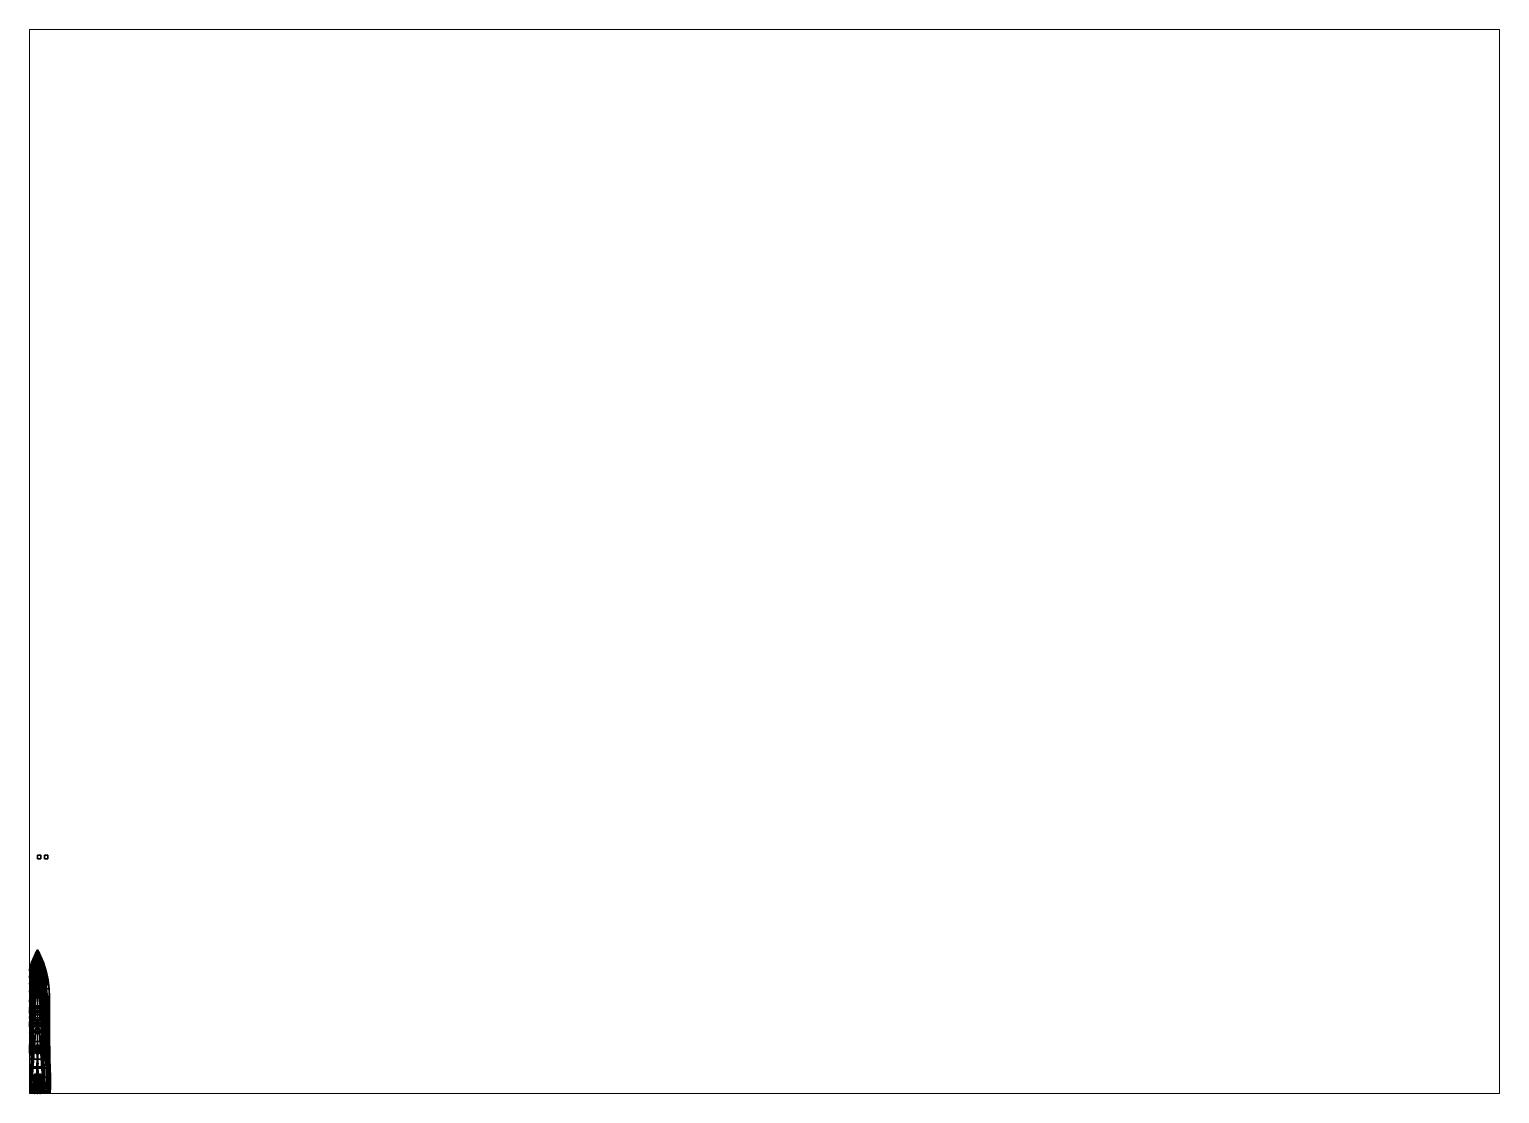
# Paper-space layout 'Layout1' of a CAD drawing. Header units: millimetres. Extents: x 28 to 251, y 20 to 181.
# The model-space entities are those that its viewports show. They can reach past a viewport. Long polylines and large blocks are cut down to what shows.
import ezdxf

# ---------------------------------------------------------------- set-up
doc = ezdxf.new("R2010")
doc.units = ezdxf.units.MM
for name, color, linetype in [('gun', 1, 'Continuous'), ('railings', 6, 'Continuous'), ('sleeve', 5, 'Continuous'), ('superstructure', 3, 'Continuous'), ('turret', 2, 'Continuous')]:
    doc.layers.add(name, color=color, linetype=linetype)

msp = doc.modelspace()

# ---------------------------------------------------------------- linework, layer by layer
for points in [[(1, 63.6, 19.58), (1, 63.6, 18.58), (0, 63.6, 18.58), (0, 63.6, 19.58)], [(1, 63.6, 18.58), (1, 62.6, 18.58), (0, 62.6, 18.58), (0, 63.6, 18.58)], [(0, 63.6, 18.58), (0, 62.6, 18.58), (0, 62.6, 19.58), (0, 63.6, 19.58)], [(0, 63.6, 19.58), (0, 62.6, 19.58), (1, 62.6, 19.58), (1, 63.6, 19.58)], [(0, 62.6, 19.58), (0, 62.6, 18.58), (1, 62.6, 18.58), (1, 62.6, 19.58)], [(1, 62.6, 19.58), (1, 62.6, 18.58), (1, 63.6, 18.58), (1, 63.6, 19.58)], [(3, 63.6, 18.58), (3, 62.6, 18.58), (2, 62.6, 18.58), (2, 63.6, 18.58)], [(2, 63.6, 18.58), (2, 62.6, 18.58), (3, 62.6, 18.58), (3, 63.6, 18.58)], [(-0.6, 35.33, 4.06), (-0.48, 35.33, 3.89), (-1.59, 32.77, 3.86), (-1.7, 32.77, 3.99)], [(-0.56, 35.33, 4.13), (-0.6, 35.33, 4.11), (-1.7, 32.77, 4.07), (-1.67, 32.77, 4.1)], [(-0.6, 35.33, 4.11), (-0.6, 35.33, 4.06), (-1.7, 32.77, 3.99), (-1.7, 32.77, 4.07)], [(-0.48, 35.33, 3.89), (-0.33, 35.33, 3.51), (-1.24, 32.77, 3.51), (-1.59, 32.77, 3.86)], [(-0.33, 35.33, 3.51), (-0.2, 35.33, 3.01), (-0.93, 32.77, 3.01), (-1.24, 32.77, 3.51)], [(-0.2, 35.33, 3.01), (-0.13, 35.33, 2.72), (-0.79, 32.77, 2.72), (-0.93, 32.77, 3.01)], [(-0.13, 35.33, 2.72), (-0.13, 35.33, 2.72), (-0.56, 32.77, 1.96), (-0.79, 32.77, 2.72)], [(0, 36.33, 4.11), (0, 36.3, 4.06), (-0.6, 35.33, 4.06), (-0.6, 35.33, 4.11)], [(0, 36.33, 4.13), (0, 36.33, 4.11), (-0.6, 35.33, 4.11), (-0.56, 35.33, 4.13)], [(0, 36.3, 4.06), (0, 36.24, 3.89), (-0.48, 35.33, 3.89), (-0.6, 35.33, 4.06)], [(-0.13, 35.33, 2.72), (-0.13, 35.33, 2.72), (-0.43, 32.77, 1.29), (-0.56, 32.77, 1.96)], [(0, 36.24, 3.89), (0, 36.15, 3.51), (-0.33, 35.33, 3.51), (-0.48, 35.33, 3.89)], [(-0.13, 35.33, 2.72), (-0.13, 35.33, 2.72), (-0.35, 32.77, 0.27), (-0.43, 32.77, 1.29)], [(-0.13, 35.33, 2.72), (0, 35.33), (-0.33, 32.77), (-0.35, 32.77, 0.27)], [(0, 36.15, 3.51), (0, 36.03, 3.01), (-0.2, 35.33, 3.01), (-0.33, 35.33, 3.51)], [(-0.25, 35.22, 4.15), (-0.33, 35.14, 4.15), (-0.08, 36.07, 5.67), (0, 36.15, 5.67)], [(-0.33, 35.14, 4.15), (-0.25, 35.06, 4.15), (0, 35.99, 5.67), (-0.08, 36.07, 5.67)], [(0, 35.33), (-0.31, 33.77, -0.27), (-0.31, 32.77, -0.27), (-0.33, 32.77)], [(0, 35.33), (0, 35.24, -0.27), (-0.31, 33.77, -0.27), (0, 35.33)], [(0, 35.24, -0.27), (0, 34.98, -0.57), (-0.28, 33.77, -0.57), (-0.31, 33.77, -0.27)], [(0, 34.98, -0.57), (0, 34.56, -0.82), (-0.2, 33.77, -0.82), (-0.28, 33.77, -0.57)], [(-0.17, 35.14, 4.15), (-0.25, 35.22, 4.15), (0, 36.15, 5.67), (0.08, 36.07, 5.67)], [(-0.25, 35.06, 4.15), (-0.17, 35.14, 4.15), (0.08, 36.07, 5.67), (0, 35.99, 5.67)], [(0, 36.03, 3.01), (0, 35.96, 2.72), (-0.13, 35.33, 2.72), (-0.2, 35.33, 3.01)], [(0, 34.56, -0.82), (0, 34.24, -0.92), (-0.12, 33.77, -0.92), (-0.2, 33.77, -0.82)], [(0, 35.96, 2.72), (0, 35.78, 1.96), (0, 35.33), (-0.13, 35.33, 2.72)], [(0, 34.24, -0.92), (0, 33.77, -1.01), (0, 33.77, -1.01), (-0.12, 33.77, -0.92)], [(0, 36.15, 4.15), (-0.08, 36.07, 4.15), (-0.08, 36.07, 7.93), (0, 36.15, 7.93)], [(0.25, 35.22, 4.15), (0.17, 35.14, 4.15), (-0.08, 36.07, 5.67), (0, 36.15, 5.67)], [(0, 35.99, 7.93), (0.08, 36.07, 7.93), (0, 36.15, 7.93), (-0.08, 36.07, 7.93)], [(-0.08, 36.07, 4.15), (0, 35.99, 4.15), (0, 35.99, 7.93), (-0.08, 36.07, 7.93)], [(0.17, 35.14, 4.15), (0.25, 35.06, 4.15), (0, 35.99, 5.67), (-0.08, 36.07, 5.67)], [(0.6, 35.33, 4.11), (0.6, 35.33, 4.06), (0, 36.3, 4.06), (0, 36.33, 4.11)], [(0.56, 35.33, 4.13), (0.6, 35.33, 4.11), (0, 36.33, 4.11), (0, 36.33, 4.13)], [(0.6, 35.33, 4.06), (0.48, 35.33, 3.89), (0, 36.24, 3.89), (0, 36.3, 4.06)], [(0.48, 35.33, 3.89), (0.33, 35.33, 3.51), (0, 36.15, 3.51), (0, 36.24, 3.89)], [(0.33, 35.33, 3.51), (0.2, 35.33, 3.01), (0, 36.03, 3.01), (0, 36.15, 3.51)], [(0.08, 36.07, 4.15), (0, 36.15, 4.15), (0, 36.15, 7.93), (0.08, 36.07, 7.93)], [(0.33, 35.14, 4.15), (0.25, 35.22, 4.15), (0, 36.15, 5.67), (0.08, 36.07, 5.67)], [(0, 35.99, 4.15), (0.08, 36.07, 4.15), (0.08, 36.07, 7.93), (0, 35.99, 7.93)], [(0.25, 35.06, 4.15), (0.33, 35.14, 4.15), (0.08, 36.07, 5.67), (0, 35.99, 5.67)], [(0.2, 35.33, 3.01), (0.13, 35.33, 2.72), (0, 35.96, 2.72), (0, 36.03, 3.01)], [(0.13, 35.33, 2.72), (0, 35.33), (0, 35.78, 1.96), (0, 35.96, 2.72)], [(0.35, 32.77, 0.27), (0.33, 32.77), (0, 35.33), (0.13, 35.33, 2.72)], [(0.33, 32.77), (0.31, 32.77, -0.27), (0.31, 33.77, -0.27), (0, 35.33)], [(0, 35.33), (0.31, 33.77, -0.27), (0, 35.24, -0.27), (0, 35.33)], [(0.31, 33.77, -0.27), (0.28, 33.77, -0.57), (0, 34.98, -0.57), (0, 35.24, -0.27)], [(0.28, 33.77, -0.57), (0.2, 33.77, -0.82), (0, 34.56, -0.82), (0, 34.98, -0.57)], [(0.2, 33.77, -0.82), (0.12, 33.77, -0.92), (0, 34.24, -0.92), (0, 34.56, -0.82)], [(0.12, 33.77, -0.92), (0, 33.77, -1.01), (0, 33.77, -1.01), (0, 34.24, -0.92)], [(0.43, 32.77, 1.29), (0.35, 32.77, 0.27), (0.13, 35.33, 2.72)], [(0.79, 32.77, 2.72), (0.56, 32.77, 1.96), (0.13, 35.33, 2.72)], [(0.56, 32.77, 1.96), (0.43, 32.77, 1.29), (0.13, 35.33, 2.72)], [(0.93, 32.77, 3.01), (0.79, 32.77, 2.72), (0.13, 35.33, 2.72), (0.2, 35.33, 3.01)], [(1.24, 32.77, 3.51), (0.93, 32.77, 3.01), (0.2, 35.33, 3.01), (0.33, 35.33, 3.51)], [(1.59, 32.77, 3.86), (1.24, 32.77, 3.51), (0.33, 35.33, 3.51), (0.48, 35.33, 3.89)], [(1.7, 32.77, 3.99), (1.59, 32.77, 3.86), (0.48, 35.33, 3.89), (0.6, 35.33, 4.06)], [(1.67, 32.77, 4.1), (1.7, 32.77, 4.07), (0.6, 35.33, 4.11), (0.56, 35.33, 4.13)], [(1.7, 32.77, 4.07), (1.7, 32.77, 3.99), (0.6, 35.33, 4.06), (0.6, 35.33, 4.11)], [(-2.49, 30.18, 3.84), (-2.36, 30.18, 3.71), (-2.96, 27.64, 3.64), (-3.05, 27.64, 3.77)], [(-2.43, 30.18, 4.03), (-2.49, 30.18, 3.92), (-3.05, 27.64, 3.85), (-2.99, 27.64, 3.96)], [(-2.49, 30.18, 3.92), (-2.49, 30.18, 3.84), (-3.05, 27.64, 3.77), (-3.05, 27.64, 3.85)], [(-2.36, 30.18, 3.71), (-1.96, 30.18, 3.4), (-2.6, 27.64, 3.4), (-2.96, 27.64, 3.64)], [(-1.96, 30.18, 3.4), (-1.58, 30.18, 3.01), (-2.13, 27.64, 3.01), (-2.6, 27.64, 3.4)], [(-1.67, 32.77, 4.1), (-1.7, 32.77, 4.07), (-2.49, 30.18, 3.92), (-2.43, 30.18, 4.03)], [(-1.7, 32.77, 3.99), (-1.59, 32.77, 3.86), (-2.36, 30.18, 3.71), (-2.49, 30.18, 3.84)], [(-1.7, 32.77, 4.07), (-1.7, 32.77, 3.99), (-2.49, 30.18, 3.84), (-2.49, 30.18, 3.92)], [(-1.59, 32.77, 3.86), (-1.24, 32.77, 3.51), (-1.96, 30.18, 3.4), (-2.36, 30.18, 3.71)], [(-1.58, 30.18, 3.01), (-1.35, 30.18, 2.72), (-1.76, 27.64, 2.57), (-2.13, 27.64, 3.01)], [(-1.24, 32.77, 3.51), (-0.93, 32.77, 3.01), (-1.58, 30.18, 3.01), (-1.96, 30.18, 3.4)], [(-1.35, 30.18, 2.72), (-1.02, 30.18, 1.96), (-1.42, 27.64, 1.91), (-1.76, 27.64, 2.57)], [(-0.93, 32.77, 3.01), (-0.79, 32.77, 2.72), (-1.35, 30.18, 2.72), (-1.58, 30.18, 3.01)], [(-1.02, 30.18, 1.96), (-0.84, 30.18, 1.29), (-1.21, 27.64, 1.14), (-1.42, 27.64, 1.91)], [(-0.79, 32.77, 2.72), (-0.56, 32.77, 1.96), (-1.02, 30.18, 1.96), (-1.35, 30.18, 2.72)], [(-0.84, 30.18, 1.29), (-0.74, 30.18, 0.27), (-1.11, 27.64, 0.27), (-1.21, 27.64, 1.14)], [(-0.74, 30.18, 0.27), (-0.7, 30.18), (-1.08, 27.64), (-1.11, 27.64, 0.27)], [(-0.7, 30.18), (-0.68, 30.18, -0.27), (-1.06, 27.64, -0.27), (-1.08, 27.64)], [(-0.68, 30.18, -0.27), (-0.63, 30.18, -0.57), (-1.01, 27.64, -0.57), (-1.06, 27.64, -0.27)], [(-0.56, 32.77, 1.96), (-0.43, 32.77, 1.29), (-0.84, 30.18, 1.29), (-1.02, 30.18, 1.96)], [(-0.63, 30.18, -0.57), (-0.54, 30.18, -0.82), (-0.92, 27.64, -0.82), (-1.01, 27.64, -0.57)], [(-0.54, 30.18, -0.82), (-0.42, 30.18, -1.01), (-0.8, 27.64, -1.01), (-0.92, 27.64, -0.82)], [(-0.43, 32.77, 1.29), (-0.35, 32.77, 0.27), (-0.74, 30.18, 0.27), (-0.84, 30.18, 1.29)], [(-0.42, 30.18, -1.01), (-0.28, 30.18, -1.16), (-0.5, 27.64, -1.25), (-0.8, 27.64, -1.01)], [(-0.35, 32.77, 0.27), (-0.33, 32.77), (-0.7, 30.18), (-0.74, 30.18, 0.27)], [(-0.33, 32.77), (-0.31, 32.77, -0.27), (-0.68, 30.18, -0.27), (-0.7, 30.18)], [(-0.31, 32.77, -0.27), (-0.28, 32.77, -0.57), (-0.63, 30.18, -0.57), (-0.68, 30.18, -0.27)], [(-0.28, 32.77, -0.57), (-0.2, 32.77, -0.82), (-0.54, 30.18, -0.82), (-0.63, 30.18, -0.57)], [(-0.2, 32.77, -0.82), (-0.12, 32.77, -0.92), (-0.42, 30.18, -1.01), (-0.54, 30.18, -0.82)], [(-0.28, 30.18, -1.16), (0, 30.18, -1.27), (-0.35, 27.64, -1.32), (-0.5, 27.64, -1.25)], [(-0.12, 32.77, -0.92), (0, 32.77, -1.01), (-0.28, 30.18, -1.16), (-0.42, 30.18, -1.01)], [(0, 30.18, -1.27), (0, 30.18, -1.27), (0, 27.64, -1.43), (-0.35, 27.64, -1.32)], [(-0.31, 33.77, -0.27), (-0.28, 33.77, -0.57), (-0.28, 32.77, -0.57), (-0.31, 32.77, -0.27)], [(-0.28, 33.77, -0.57), (-0.2, 33.77, -0.82), (-0.2, 32.77, -0.82), (-0.28, 32.77, -0.57)], [(0, 32.77, -1.01), (0, 32.77, -1.01), (0, 30.18, -1.27), (-0.28, 30.18, -1.16)], [(-0.2, 33.77, -0.82), (-0.12, 33.77, -0.92), (-0.12, 32.77, -0.92), (-0.2, 32.77, -0.82)], [(-0.12, 33.77, -0.92), (0, 33.77, -1.01), (0, 32.77, -1.01), (-0.12, 32.77, -0.92)], [(0.12, 32.77, -0.92), (0, 32.77, -1.01), (0, 33.77, -1.01), (0.12, 33.77, -0.92)], [(0.42, 30.18, -1.01), (0.28, 30.18, -1.16), (0, 32.77, -1.01), (0.12, 32.77, -0.92)], [(0.8, 27.64, -1.01), (0.5, 27.64, -1.25), (0, 30.18, -1.27), (0.28, 30.18, -1.16)], [(0.2, 32.77, -0.82), (0.12, 32.77, -0.92), (0.12, 33.77, -0.92), (0.2, 33.77, -0.82)], [(0.54, 30.18, -0.82), (0.42, 30.18, -1.01), (0.12, 32.77, -0.92), (0.2, 32.77, -0.82)], [(0.28, 32.77, -0.57), (0.2, 32.77, -0.82), (0.2, 33.77, -0.82), (0.28, 33.77, -0.57)], [(0.63, 30.18, -0.57), (0.54, 30.18, -0.82), (0.2, 32.77, -0.82), (0.28, 32.77, -0.57)], [(0.31, 32.77, -0.27), (0.28, 32.77, -0.57), (0.28, 33.77, -0.57), (0.31, 33.77, -0.27)], [(0.68, 30.18, -0.27), (0.63, 30.18, -0.57), (0.28, 32.77, -0.57), (0.31, 32.77, -0.27)], [(0.92, 27.64, -0.82), (0.8, 27.64, -1.01), (0.28, 30.18, -1.16), (0.42, 30.18, -1.01)], [(0.7, 30.18), (0.68, 30.18, -0.27), (0.31, 32.77, -0.27), (0.33, 32.77)], [(0.74, 30.18, 0.27), (0.7, 30.18), (0.33, 32.77), (0.35, 32.77, 0.27)], [(0.84, 30.18, 1.29), (0.74, 30.18, 0.27), (0.35, 32.77, 0.27), (0.43, 32.77, 1.29)], [(1.01, 27.64, -0.57), (0.92, 27.64, -0.82), (0.42, 30.18, -1.01), (0.54, 30.18, -0.82)], [(1.02, 30.18, 1.96), (0.84, 30.18, 1.29), (0.43, 32.77, 1.29), (0.56, 32.77, 1.96)], [(1.06, 27.64, -0.27), (1.01, 27.64, -0.57), (0.54, 30.18, -0.82), (0.63, 30.18, -0.57)], [(1.35, 30.18, 2.72), (1.02, 30.18, 1.96), (0.56, 32.77, 1.96), (0.79, 32.77, 2.72)], [(1.08, 27.64), (1.06, 27.64, -0.27), (0.63, 30.18, -0.57), (0.68, 30.18, -0.27)], [(1.11, 27.64, 0.27), (1.08, 27.64), (0.68, 30.18, -0.27), (0.7, 30.18)], [(1.21, 27.64, 1.14), (1.11, 27.64, 0.27), (0.7, 30.18), (0.74, 30.18, 0.27)], [(1.42, 27.64, 1.91), (1.21, 27.64, 1.14), (0.74, 30.18, 0.27), (0.84, 30.18, 1.29)], [(1.58, 30.18, 3.01), (1.35, 30.18, 2.72), (0.79, 32.77, 2.72), (0.93, 32.77, 3.01)], [(1.76, 27.64, 2.57), (1.42, 27.64, 1.91), (0.84, 30.18, 1.29), (1.02, 30.18, 1.96)], [(1.96, 30.18, 3.4), (1.58, 30.18, 3.01), (0.93, 32.77, 3.01), (1.24, 32.77, 3.51)], [(2.13, 27.64, 3.01), (1.76, 27.64, 2.57), (1.02, 30.18, 1.96), (1.35, 30.18, 2.72)], [(2.36, 30.18, 3.71), (1.96, 30.18, 3.4), (1.24, 32.77, 3.51), (1.59, 32.77, 3.86)], [(2.6, 27.64, 3.4), (2.13, 27.64, 3.01), (1.35, 30.18, 2.72), (1.58, 30.18, 3.01)], [(2.96, 27.64, 3.64), (2.6, 27.64, 3.4), (1.58, 30.18, 3.01), (1.96, 30.18, 3.4)], [(2.49, 30.18, 3.84), (2.36, 30.18, 3.71), (1.59, 32.77, 3.86), (1.7, 32.77, 3.99)], [(2.43, 30.18, 4.03), (2.49, 30.18, 3.92), (1.7, 32.77, 4.07), (1.67, 32.77, 4.1)], [(2.49, 30.18, 3.92), (2.49, 30.18, 3.84), (1.7, 32.77, 3.99), (1.7, 32.77, 4.07)], [(2.96, 27.64, 3.64), (2.96, 27.64, 3.64), (1.96, 30.18, 3.4), (2.36, 30.18, 3.71)], [(3.05, 27.64, 3.77), (2.96, 27.64, 3.64), (2.36, 30.18, 3.71), (2.49, 30.18, 3.84)], [(2.99, 27.64, 3.96), (3.05, 27.64, 3.85), (2.49, 30.18, 3.92), (2.43, 30.18, 4.03)], [(3.05, 27.64, 3.85), (3.05, 27.64, 3.77), (2.49, 30.18, 3.84), (2.49, 30.18, 3.92)], [(-2.6, 27.64, 3.4), (-2.13, 27.64, 3.01), (-2.56, 25.06, 3.01), (-3.36, 25.06, 3.69)], [(-2.99, 27.64, 3.96), (-3.05, 27.64, 3.85), (-3.36, 25.06, 3.84), (-3.33, 25.06, 3.9)], [(-3.05, 27.64, 3.85), (-3.05, 27.64, 3.77), (-3.36, 25.06, 3.69), (-3.36, 25.06, 3.84)], [(-3.05, 27.64, 3.77), (-2.96, 27.64, 3.64), (-3.36, 25.06, 3.69)], [(-2.96, 27.64, 3.64), (-2.6, 27.64, 3.4), (-3.36, 25.06, 3.69)], [(-2.13, 27.64, 3.01), (-1.76, 27.64, 2.57), (-2.21, 25.06, 2.57), (-2.56, 25.06, 3.01)], [(-1.76, 27.64, 2.57), (-1.42, 27.64, 1.91), (-1.84, 25.06, 1.91), (-2.21, 25.06, 2.57)], [(-1.42, 27.64, 1.91), (-1.21, 27.64, 1.14), (-1.58, 25.06, 1.14), (-1.84, 25.06, 1.91)], [(-1.21, 27.64, 1.14), (-1.11, 27.64, 0.27), (-1.47, 25.06, 0.27), (-1.58, 25.06, 1.14)], [(-1.11, 27.64, 0.27), (-1.08, 27.64), (-1.44, 25.06), (-1.47, 25.06, 0.27)], [(-1.08, 27.64), (-1.06, 27.64, -0.27), (-1.41, 25.06, -0.27), (-1.44, 25.06)], [(-1.06, 27.64, -0.27), (-1.01, 27.64, -0.57), (-1.34, 25.06, -0.57), (-1.41, 25.06, -0.27)], [(-1.01, 27.64, -0.57), (-0.92, 27.64, -0.82), (-1.23, 25.06, -0.82), (-1.34, 25.06, -0.57)], [(-0.92, 27.64, -0.82), (-0.8, 27.64, -1.01), (-0.98, 25.06, -1.11), (-1.23, 25.06, -0.82)], [(-0.8, 27.64, -1.01), (-0.5, 27.64, -1.25), (-0.67, 25.06, -1.32), (-0.98, 25.06, -1.11)], [(-0.5, 27.64, -1.25), (-0.35, 27.64, -1.32), (-0.47, 25.06, -1.41), (-0.67, 25.06, -1.32)], [(-0.35, 27.64, -1.32), (0, 27.64, -1.43), (0, 25.06, -1.58), (-0.47, 25.06, -1.41)], [(0.47, 25.06, -1.41), (0, 25.06, -1.58), (0, 27.64, -1.43), (0.35, 27.64, -1.32)], [(0.67, 25.06, -1.32), (0.47, 25.06, -1.41), (0.35, 27.64, -1.32), (0.5, 27.64, -1.25)], [(0.98, 25.06, -1.11), (0.67, 25.06, -1.32), (0.5, 27.64, -1.25), (0.8, 27.64, -1.01)], [(1.23, 25.06, -0.82), (0.98, 25.06, -1.11), (0.8, 27.64, -1.01), (0.92, 27.64, -0.82)], [(1.34, 25.06, -0.57), (1.23, 25.06, -0.82), (0.92, 27.64, -0.82), (1.01, 27.64, -0.57)], [(1.41, 25.06, -0.27), (1.34, 25.06, -0.57), (1.01, 27.64, -0.57), (1.06, 27.64, -0.27)], [(1.44, 25.06), (1.41, 25.06, -0.27), (1.06, 27.64, -0.27), (1.08, 27.64)], [(1.47, 25.06, 0.27), (1.44, 25.06), (1.08, 27.64), (1.11, 27.64, 0.27)], [(1.58, 25.06, 1.14), (1.47, 25.06, 0.27), (1.11, 27.64, 0.27), (1.21, 27.64, 1.14)], [(1.84, 25.06, 1.91), (1.58, 25.06, 1.14), (1.21, 27.64, 1.14), (1.42, 27.64, 1.91)], [(2.21, 25.06, 2.57), (1.84, 25.06, 1.91), (1.42, 27.64, 1.91), (1.76, 27.64, 2.57)], [(2.56, 25.06, 3.01), (2.21, 25.06, 2.57), (1.76, 27.64, 2.57), (2.13, 27.64, 3.01)], [(3.36, 25.06, 3.69), (2.56, 25.06, 3.01), (2.13, 27.64, 3.01), (2.6, 27.64, 3.4)], [(3.36, 25.06, 3.69), (3.36, 25.06, 3.69), (2.6, 27.64, 3.4), (2.96, 27.64, 3.64)], [(3.36, 25.06, 3.69), (3.36, 25.06, 3.69), (2.96, 27.64, 3.64), (3.05, 27.64, 3.77)], [(3.33, 25.06, 3.9), (3.36, 25.06, 3.84), (3.05, 27.64, 3.85), (2.99, 27.64, 3.96)], [(3.36, 25.06, 3.84), (3.36, 25.06, 3.69), (3.05, 27.64, 3.77), (3.05, 27.64, 3.85)], [(-3.47, 22.59, 3.67), (-2.87, 22.59, 3.01), (-3.05, 20, 3.01), (-3.5, 20, 3.67)], [(-3.41, 22.59, 3.88), (-3.48, 22.59, 3.79), (-3.5, 20, 3.79), (-3.46, 20, 3.86)], [(-3.48, 22.59, 3.79), (-3.47, 22.59, 3.67), (-3.5, 20, 3.67), (-3.5, 20, 3.79)], [(-3.33, 25.06, 3.9), (-3.36, 25.06, 3.84), (-3.48, 22.59, 3.79), (-3.41, 22.59, 3.88)], [(-3.36, 25.06, 3.84), (-3.36, 25.06, 3.69), (-3.47, 22.59, 3.67), (-3.48, 22.59, 3.79)], [(-3.36, 25.06, 3.69), (-2.56, 25.06, 3.01), (-2.87, 22.59, 3.01), (-3.47, 22.59, 3.67)], [(-2.87, 22.59, 3.01), (-2.54, 22.59, 2.57), (-2.8, 20, 2.57), (-3.05, 20, 3.01)], [(-2.56, 25.06, 3.01), (-2.21, 25.06, 2.57), (-2.54, 22.59, 2.57), (-2.87, 22.59, 3.01)], [(-2.54, 22.59, 2.57), (-2.2, 22.59, 1.88), (-2.48, 20, 1.85), (-2.8, 20, 2.57)], [(-2.21, 25.06, 2.57), (-1.84, 25.06, 1.91), (-2.2, 22.59, 1.88), (-2.54, 22.59, 2.57)], [(-2.2, 22.59, 1.88), (-1.92, 22.59, 1.01), (-2.25, 20, 1.01), (-2.48, 20, 1.85)], [(-1.92, 22.59, 1.01), (-1.82, 22.59, 0.27), (-2.15, 20, 0.27), (-2.25, 20, 1.01)], [(-1.84, 25.06, 1.91), (-1.58, 25.06, 1.14), (-1.92, 22.59, 1.01), (-2.2, 22.59, 1.88)], [(-1.82, 22.59, 0.27), (-1.79, 22.59), (-2.12, 20), (-2.15, 20, 0.27)], [(-1.79, 22.59), (-1.77, 22.59, -0.27), (-2.09, 20, -0.27), (-2.12, 20)], [(-1.77, 22.59, -0.27), (-1.68, 22.59, -0.57), (-1.99, 20, -0.57), (-2.09, 20, -0.27)], [(-1.68, 22.59, -0.57), (-1.55, 22.59, -0.82), (-1.82, 20, -0.82), (-1.99, 20, -0.57)], [(-1.58, 25.06, 1.14), (-1.47, 25.06, 0.27), (-1.82, 22.59, 0.27), (-1.92, 22.59, 1.01)], [(-1.47, 25.06, 0.27), (-1.44, 25.06), (-1.79, 22.59), (-1.82, 22.59, 0.27)], [(-1.55, 22.59, -0.82), (-1.29, 22.59, -1.11), (-1.53, 20, -1.11), (-1.82, 20, -0.82)], [(-1.44, 25.06), (-1.41, 25.06, -0.27), (-1.77, 22.59, -0.27), (-1.79, 22.59)], [(-1.41, 25.06, -0.27), (-1.34, 25.06, -0.57), (-1.68, 22.59, -0.57), (-1.77, 22.59, -0.27)], [(-1.34, 25.06, -0.57), (-1.23, 25.06, -0.82), (-1.55, 22.59, -0.82), (-1.68, 22.59, -0.57)], [(-1.23, 25.06, -0.82), (-0.98, 25.06, -1.11), (-1.29, 22.59, -1.11), (-1.55, 22.59, -0.82)], [(-1.29, 22.59, -1.11), (-0.84, 22.59, -1.38), (-1.09, 20, -1.38), (-1.53, 20, -1.11)], [(-0.98, 25.06, -1.11), (-0.67, 25.06, -1.32), (-0.84, 22.59, -1.38), (-1.29, 22.59, -1.11)], [(-0.84, 22.59, -1.38), (-0.47, 22.59, -1.53), (-0.75, 20, -1.53), (-1.09, 20, -1.38)], [(-0.67, 25.06, -1.32), (-0.47, 25.06, -1.41), (-0.47, 22.59, -1.53), (-0.84, 22.59, -1.38)], [(-0.47, 22.59, -1.53), (0, 22.59, -1.68), (0, 20, -1.76), (-0.75, 20, -1.53)], [(-0.47, 25.06, -1.41), (0, 25.06, -1.58), (0, 22.59, -1.68), (-0.47, 22.59, -1.53)], [(0.47, 22.59, -1.53), (0, 22.59, -1.68), (0, 25.06, -1.58), (0.47, 25.06, -1.41)], [(0.75, 20, -1.53), (0, 20, -1.76), (0, 22.59, -1.68), (0.47, 22.59, -1.53)], [(0.84, 22.59, -1.38), (0.47, 22.59, -1.53), (0.47, 25.06, -1.41), (0.67, 25.06, -1.32)], [(1.09, 20, -1.38), (0.75, 20, -1.53), (0.47, 22.59, -1.53), (0.84, 22.59, -1.38)], [(1.29, 22.59, -1.11), (0.84, 22.59, -1.38), (0.67, 25.06, -1.32), (0.98, 25.06, -1.11)], [(1.53, 20, -1.11), (1.09, 20, -1.38), (0.84, 22.59, -1.38), (1.29, 22.59, -1.11)], [(1.55, 22.59, -0.82), (1.29, 22.59, -1.11), (0.98, 25.06, -1.11), (1.23, 25.06, -0.82)], [(1.68, 22.59, -0.57), (1.55, 22.59, -0.82), (1.23, 25.06, -0.82), (1.34, 25.06, -0.57)], [(1.82, 20, -0.82), (1.53, 20, -1.11), (1.29, 22.59, -1.11), (1.55, 22.59, -0.82)], [(1.77, 22.59, -0.27), (1.68, 22.59, -0.57), (1.34, 25.06, -0.57), (1.41, 25.06, -0.27)], [(1.79, 22.59), (1.77, 22.59, -0.27), (1.41, 25.06, -0.27), (1.44, 25.06)], [(1.82, 22.59, 0.27), (1.79, 22.59), (1.44, 25.06), (1.47, 25.06, 0.27)], [(1.92, 22.59, 1.01), (1.82, 22.59, 0.27), (1.47, 25.06, 0.27), (1.58, 25.06, 1.14)], [(1.99, 20, -0.57), (1.82, 20, -0.82), (1.55, 22.59, -0.82), (1.68, 22.59, -0.57)], [(2.2, 22.59, 1.88), (1.92, 22.59, 1.01), (1.58, 25.06, 1.14), (1.84, 25.06, 1.91)], [(2.09, 20, -0.27), (1.99, 20, -0.57), (1.68, 22.59, -0.57), (1.77, 22.59, -0.27)], [(2.12, 20), (2.09, 20, -0.27), (1.77, 22.59, -0.27), (1.79, 22.59)], [(2.15, 20, 0.27), (2.12, 20), (1.79, 22.59), (1.82, 22.59, 0.27)], [(2.25, 20, 1.01), (2.15, 20, 0.27), (1.82, 22.59, 0.27), (1.92, 22.59, 1.01)], [(2.54, 22.59, 2.57), (2.2, 22.59, 1.88), (1.84, 25.06, 1.91), (2.21, 25.06, 2.57)], [(2.48, 20, 1.85), (2.25, 20, 1.01), (1.92, 22.59, 1.01), (2.2, 22.59, 1.88)], [(2.8, 20, 2.57), (2.48, 20, 1.85), (2.2, 22.59, 1.88), (2.54, 22.59, 2.57)], [(2.87, 22.59, 3.01), (2.54, 22.59, 2.57), (2.21, 25.06, 2.57), (2.56, 25.06, 3.01)], [(3.05, 20, 3.01), (2.8, 20, 2.57), (2.54, 22.59, 2.57), (2.87, 22.59, 3.01)], [(3.47, 22.59, 3.67), (2.87, 22.59, 3.01), (2.56, 25.06, 3.01), (3.36, 25.06, 3.69)], [(3.5, 20, 3.67), (3.05, 20, 3.01), (2.87, 22.59, 3.01), (3.47, 22.59, 3.67)], [(3.41, 22.59, 3.88), (3.48, 22.59, 3.79), (3.36, 25.06, 3.84), (3.33, 25.06, 3.9)], [(3.48, 22.59, 3.79), (3.47, 22.59, 3.67), (3.36, 25.06, 3.69), (3.36, 25.06, 3.84)], [(3.46, 20, 3.86), (3.5, 20, 3.79), (3.48, 22.59, 3.79), (3.41, 22.59, 3.88)], [(3.5, 20, 3.79), (3.5, 20, 3.67), (3.47, 22.59, 3.67), (3.48, 22.59, 3.79)], [(-3.5, 20, 3.67), (-3.05, 20, 3.01), (-3.18, 17.52, 3.01), (-3.5, 17.52, 3.67)], [(-3.46, 20, 3.86), (-3.5, 20, 3.79), (-3.5, 17.52, 3.79), (-3.47, 17.52, 3.86)], [(-3.5, 20, 3.79), (-3.5, 20, 3.67), (-3.5, 17.52, 3.67), (-3.5, 17.52, 3.79)], [(-3.5, 17.52, 3.67), (-3.18, 17.52, 3.01), (-3.27, 14.95, 3.01), (-3.5, 14.95, 3.67)], [(-3.47, 17.52, 3.86), (-3.5, 17.52, 3.79), (-3.5, 14.95, 3.79), (-3.48, 14.95, 3.85)], [(-3.5, 17.52, 3.79), (-3.5, 17.52, 3.67), (-3.5, 14.95, 3.67), (-3.5, 14.95, 3.79)], [(-3.18, 17.52, 3.01), (-3, 17.52, 2.57), (-3.13, 14.95, 2.57), (-3.27, 14.95, 3.01)], [(-3.05, 20, 3.01), (-2.8, 20, 2.57), (-3, 17.52, 2.57), (-3.18, 17.52, 3.01)], [(-3, 17.52, 2.57), (-2.75, 17.52, 1.81), (-2.96, 14.95, 1.79), (-3.13, 14.95, 2.57)], [(-2.8, 20, 2.57), (-2.48, 20, 1.85), (-2.75, 17.52, 1.81), (-3, 17.52, 2.57)], [(-2.75, 17.52, 1.81), (-2.57, 17.52, 1.01), (-2.85, 14.95, 1.01), (-2.96, 14.95, 1.79)], [(-2.57, 17.52, 1.01), (-2.5, 17.52, 0.27), (-2.8, 14.95, 0.27), (-2.85, 14.95, 1.01)], [(-2.5, 17.52, 0.27), (-2.46, 17.52), (-2.76, 14.95), (-2.8, 14.95, 0.27)], [(-2.46, 17.52), (-2.4, 17.52, -0.27), (-2.69, 14.95, -0.27), (-2.76, 14.95)], [(-2.48, 20, 1.85), (-2.25, 20, 1.01), (-2.57, 17.52, 1.01), (-2.75, 17.52, 1.81)], [(-2.4, 17.52, -0.27), (-2.24, 17.52, -0.57), (-2.5, 14.95, -0.57), (-2.69, 14.95, -0.27)], [(-2.25, 20, 1.01), (-2.15, 20, 0.27), (-2.5, 17.52, 0.27), (-2.57, 17.52, 1.01)], [(-2.15, 20, 0.27), (-2.12, 20), (-2.46, 17.52), (-2.5, 17.52, 0.27)], [(-2.24, 17.52, -0.57), (-2.07, 17.52, -0.82), (-2.28, 14.95, -0.82), (-2.5, 14.95, -0.57)], [(-2.12, 20), (-2.09, 20, -0.27), (-2.4, 17.52, -0.27), (-2.46, 17.52)], [(-2.09, 20, -0.27), (-1.99, 20, -0.57), (-2.24, 17.52, -0.57), (-2.4, 17.52, -0.27)], [(-2.07, 17.52, -0.82), (-1.71, 17.52, -1.11), (-1.85, 14.95, -1.11), (-2.28, 14.95, -0.82)], [(-1.99, 20, -0.57), (-1.82, 20, -0.82), (-2.07, 17.52, -0.82), (-2.24, 17.52, -0.57)], [(-1.82, 20, -0.82), (-1.53, 20, -1.11), (-1.71, 17.52, -1.11), (-2.07, 17.52, -0.82)], [(-1.71, 17.52, -1.11), (-1.25, 17.52, -1.38), (-1.38, 14.95, -1.38), (-1.85, 14.95, -1.11)], [(-1.53, 20, -1.11), (-1.09, 20, -1.38), (-1.25, 17.52, -1.38), (-1.71, 17.52, -1.11)], [(-1.25, 17.52, -1.38), (-0.89, 17.52, -1.53), (-1.05, 14.95, -1.53), (-1.38, 14.95, -1.38)], [(-1.09, 20, -1.38), (-0.75, 20, -1.53), (-0.89, 17.52, -1.53), (-1.25, 17.52, -1.38)], [(-0.89, 17.52, -1.53), (0, 17.52, -1.84), (0, 14.95, -1.88), (-1.05, 14.95, -1.53)], [(-0.75, 20, -1.53), (0, 20, -1.76), (0, 17.52, -1.84), (-0.89, 17.52, -1.53)], [(0.89, 17.52, -1.53), (0, 17.52, -1.84), (0, 20, -1.76), (0.75, 20, -1.53)], [(1.05, 14.95, -1.53), (0, 14.95, -1.88), (0, 17.52, -1.84), (0.89, 17.52, -1.53)], [(1.25, 17.52, -1.38), (0.89, 17.52, -1.53), (0.75, 20, -1.53), (1.09, 20, -1.38)], [(1.38, 14.95, -1.38), (1.05, 14.95, -1.53), (0.89, 17.52, -1.53), (1.25, 17.52, -1.38)], [(1.71, 17.52, -1.11), (1.25, 17.52, -1.38), (1.09, 20, -1.38), (1.53, 20, -1.11)], [(1.85, 14.95, -1.11), (1.38, 14.95, -1.38), (1.25, 17.52, -1.38), (1.71, 17.52, -1.11)], [(2.07, 17.52, -0.82), (1.71, 17.52, -1.11), (1.53, 20, -1.11), (1.82, 20, -0.82)], [(2.28, 14.95, -0.82), (1.85, 14.95, -1.11), (1.71, 17.52, -1.11), (2.07, 17.52, -0.82)], [(2.24, 17.52, -0.57), (2.07, 17.52, -0.82), (1.82, 20, -0.82), (1.99, 20, -0.57)], [(2.4, 17.52, -0.27), (2.24, 17.52, -0.57), (1.99, 20, -0.57), (2.09, 20, -0.27)], [(2.5, 14.95, -0.57), (2.28, 14.95, -0.82), (2.07, 17.52, -0.82), (2.24, 17.52, -0.57)], [(2.46, 17.52), (2.4, 17.52, -0.27), (2.09, 20, -0.27), (2.12, 20)], [(2.5, 17.52, 0.27), (2.46, 17.52), (2.12, 20), (2.15, 20, 0.27)], [(2.57, 17.52, 1.01), (2.5, 17.52, 0.27), (2.15, 20, 0.27), (2.25, 20, 1.01)], [(2.69, 14.95, -0.27), (2.5, 14.95, -0.57), (2.24, 17.52, -0.57), (2.4, 17.52, -0.27)], [(2.75, 17.52, 1.81), (2.57, 17.52, 1.01), (2.25, 20, 1.01), (2.48, 20, 1.85)], [(2.76, 14.95), (2.69, 14.95, -0.27), (2.4, 17.52, -0.27), (2.46, 17.52)], [(2.8, 14.95, 0.27), (2.76, 14.95), (2.46, 17.52), (2.5, 17.52, 0.27)], [(3, 17.52, 2.57), (2.75, 17.52, 1.81), (2.48, 20, 1.85), (2.8, 20, 2.57)], [(2.85, 14.95, 1.01), (2.8, 14.95, 0.27), (2.5, 17.52, 0.27), (2.57, 17.52, 1.01)], [(2.96, 14.95, 1.79), (2.85, 14.95, 1.01), (2.57, 17.52, 1.01), (2.75, 17.52, 1.81)], [(3.13, 14.95, 2.57), (2.96, 14.95, 1.79), (2.75, 17.52, 1.81), (3, 17.52, 2.57)], [(3.18, 17.52, 3.01), (3, 17.52, 2.57), (2.8, 20, 2.57), (3.05, 20, 3.01)], [(3.27, 14.95, 3.01), (3.13, 14.95, 2.57), (3, 17.52, 2.57), (3.18, 17.52, 3.01)], [(3.5, 17.52, 3.67), (3.18, 17.52, 3.01), (3.05, 20, 3.01), (3.5, 20, 3.67)], [(3.5, 14.95, 3.67), (3.27, 14.95, 3.01), (3.18, 17.52, 3.01), (3.5, 17.52, 3.67)], [(3.47, 17.52, 3.86), (3.5, 17.52, 3.79), (3.5, 20, 3.79), (3.46, 20, 3.86)], [(3.48, 14.95, 3.85), (3.5, 14.95, 3.79), (3.5, 17.52, 3.79), (3.47, 17.52, 3.86)], [(3.5, 17.52, 3.79), (3.5, 17.52, 3.67), (3.5, 20, 3.67), (3.5, 20, 3.79)], [(3.5, 14.95, 3.79), (3.5, 14.95, 3.67), (3.5, 17.52, 3.67), (3.5, 17.52, 3.79)], [(-3.5, 14.95, 3.67), (-3.27, 14.95, 3.01), (-3.37, 12.39, 3.01), (-3.51, 12.39, 3.67)], [(-3.5, 14.95, 3.79), (-3.5, 14.95, 3.67), (-3.51, 12.39, 3.67), (-3.51, 12.39, 3.79)], [(-3.48, 14.95, 3.85), (-3.5, 14.95, 3.79), (-3.51, 12.39, 3.79), (-3.49, 12.39, 3.84)], [(-3.27, 14.95, 3.01), (-3.13, 14.95, 2.57), (-3.28, 12.39, 2.57), (-3.37, 12.39, 3.01)], [(-3.13, 14.95, 2.57), (-2.96, 14.95, 1.79), (-3.17, 12.39, 1.76), (-3.28, 12.39, 2.57)], [(-2.96, 14.95, 1.79), (-2.85, 14.95, 1.01), (-3.1, 12.39, 1.01), (-3.17, 12.39, 1.76)], [(-2.85, 14.95, 1.01), (-2.8, 14.95, 0.27), (-3.06, 12.39, 0.27), (-3.1, 12.39, 1.01)], [(-2.8, 14.95, 0.27), (-2.76, 14.95), (-3.01, 12.39), (-3.06, 12.39, 0.27)], [(-2.76, 14.95), (-2.69, 14.95, -0.27), (-2.9, 12.39, -0.27), (-3.01, 12.39)], [(-2.69, 14.95, -0.27), (-2.5, 14.95, -0.57), (-2.71, 12.39, -0.57), (-2.9, 12.39, -0.27)], [(-2.5, 14.95, -0.57), (-2.28, 14.95, -0.82), (-2.45, 12.39, -0.82), (-2.71, 12.39, -0.57)], [(-2.28, 14.95, -0.82), (-1.85, 14.95, -1.11), (-2.03, 12.39, -1.11), (-2.45, 12.39, -0.82)], [(-1.85, 14.95, -1.11), (-1.38, 14.95, -1.38), (-1.56, 12.39, -1.38), (-2.03, 12.39, -1.11)], [(-1.38, 14.95, -1.38), (-1.05, 14.95, -1.53), (-1.14, 12.39, -1.53), (-1.56, 12.39, -1.38)], [(-1.05, 14.95, -1.53), (0, 14.95, -1.88), (0, 12.39, -1.93), (-1.14, 12.39, -1.53)], [(1.14, 12.39, -1.53), (0, 12.39, -1.93), (0, 14.95, -1.88), (1.05, 14.95, -1.53)], [(1.56, 12.39, -1.38), (1.14, 12.39, -1.53), (1.05, 14.95, -1.53), (1.38, 14.95, -1.38)], [(2.03, 12.39, -1.11), (1.56, 12.39, -1.38), (1.38, 14.95, -1.38), (1.85, 14.95, -1.11)], [(2.45, 12.39, -0.82), (2.03, 12.39, -1.11), (1.85, 14.95, -1.11), (2.28, 14.95, -0.82)], [(2.71, 12.39, -0.57), (2.45, 12.39, -0.82), (2.28, 14.95, -0.82), (2.5, 14.95, -0.57)], [(2.9, 12.39, -0.27), (2.71, 12.39, -0.57), (2.5, 14.95, -0.57), (2.69, 14.95, -0.27)], [(3.01, 12.39), (2.9, 12.39, -0.27), (2.69, 14.95, -0.27), (2.76, 14.95)], [(3.06, 12.39, 0.27), (3.01, 12.39), (2.76, 14.95), (2.8, 14.95, 0.27)], [(3.1, 12.39, 1.01), (3.06, 12.39, 0.27), (2.8, 14.95, 0.27), (2.85, 14.95, 1.01)], [(3.17, 12.39, 1.76), (3.1, 12.39, 1.01), (2.85, 14.95, 1.01), (2.96, 14.95, 1.79)], [(3.28, 12.39, 2.57), (3.17, 12.39, 1.76), (2.96, 14.95, 1.79), (3.13, 14.95, 2.57)], [(3.37, 12.39, 3.01), (3.28, 12.39, 2.57), (3.13, 14.95, 2.57), (3.27, 14.95, 3.01)], [(3.51, 12.39, 3.67), (3.37, 12.39, 3.01), (3.27, 14.95, 3.01), (3.5, 14.95, 3.67)], [(3.49, 12.39, 3.84), (3.51, 12.39, 3.79), (3.5, 14.95, 3.79), (3.48, 14.95, 3.85)], [(3.51, 12.39, 3.79), (3.51, 12.39, 3.67), (3.5, 14.95, 3.67), (3.5, 14.95, 3.79)], [(-3.52, 9.8, 3.67), (-3.44, 9.8, 3.01), (-3.49, 7.21, 3.01), (-3.55, 7.21, 3.67)], [(-3.52, 9.8, 3.79), (-3.52, 9.8, 3.67), (-3.55, 7.21, 3.67), (-3.55, 7.21, 3.79)], [(-3.5, 9.8, 3.84), (-3.52, 9.8, 3.79), (-3.55, 7.21, 3.79)], [(-3.51, 12.39, 3.67), (-3.37, 12.39, 3.01), (-3.44, 9.8, 3.01), (-3.52, 9.8, 3.67)], [(-3.49, 12.39, 3.84), (-3.51, 12.39, 3.79), (-3.52, 9.8, 3.79), (-3.5, 9.8, 3.84)], [(-3.51, 12.39, 3.79), (-3.51, 12.39, 3.67), (-3.52, 9.8, 3.67), (-3.52, 9.8, 3.79)], [(-3.44, 9.8, 3.01), (-3.36, 9.8, 1.72), (-3.49, 7.21, 1.71), (-3.49, 7.21, 3.01)], [(-3.36, 9.8, 1.72), (-3.31, 9.8, 1.01), (-3.48, 7.21, 1.01), (-3.49, 7.21, 1.71)], [(-3.31, 9.8, 1.01), (-3.27, 9.8, 0.27), (-3.44, 7.21, 0.34), (-3.48, 7.21, 1.01)], [(-3.28, 12.39, 2.57), (-3.17, 12.39, 1.76), (-3.36, 9.8, 1.72), (-3.44, 9.8, 3.01)], [(-3.37, 12.39, 3.01), (-3.28, 12.39, 2.57), (-3.44, 9.8, 3.01)], [(-3.27, 9.8, 0.27), (-3.19, 9.8), (-3.34, 7.21), (-3.44, 7.21, 0.34)], [(-3.33, 12.49, 3.79), (-3.43, 12.49, 3.79), (-3.42, 12.48, 5.84), (-3.34, 12.48, 5.81)], [(-3.43, 12.49, 3.79), (-3.43, 12.39, 3.79), (-3.42, 12.4, 5.81), (-3.42, 12.48, 5.84)], [(-3.43, 12.39, 3.79), (-3.33, 12.39, 3.79), (-3.34, 12.4, 5.77), (-3.42, 12.4, 5.81)], [(-3.34, 12.48, 5.81), (-3.42, 12.48, 5.84), (-3.31, 12.37, 6.16), (-3.25, 12.38, 6.14)], [(-3.42, 12.48, 5.84), (-3.42, 12.4, 5.81), (-3.32, 12.31, 6.14), (-3.31, 12.37, 6.16)], [(-3.42, 12.4, 5.81), (-3.34, 12.4, 5.77), (-3.25, 12.31, 6.12), (-3.32, 12.31, 6.14)], [(-3.17, 12.39, 1.76), (-3.1, 12.39, 1.01), (-3.31, 9.8, 1.01), (-3.36, 9.8, 1.72)], [(-3.33, 12.39, 3.79), (-3.33, 12.49, 3.79), (-3.34, 12.48, 5.81), (-3.34, 12.4, 5.77)], [(-3.34, 12.4, 5.77), (-3.34, 12.48, 5.81), (-3.25, 12.38, 6.14), (-3.25, 12.31, 6.12)], [(-3.19, 9.8), (-3.07, 9.8, -0.27), (-3.18, 7.21, -0.27), (-3.34, 7.21)], [(-3.31, 12.37, 6.16), (-3.32, 12.31, 6.14), (-2.85, 11.84, 6.65), (-2.84, 11.9, 6.69)], [(-3.32, 12.31, 6.14), (-3.25, 12.31, 6.12), (-2.79, 11.85, 6.63), (-2.85, 11.84, 6.65)], [(-3.1, 12.39, 1.01), (-3.06, 12.39, 0.27), (-3.27, 9.8, 0.27), (-3.31, 9.8, 1.01)], [(-3.25, 12.38, 6.14), (-3.31, 12.37, 6.16), (-2.84, 11.9, 6.69), (-2.78, 11.91, 6.65)], [(-3.06, 12.39, 0.27), (-3.01, 12.39), (-3.19, 9.8), (-3.27, 9.8, 0.27)], [(-3.25, 12.31, 6.12), (-3.25, 12.38, 6.14), (-2.78, 11.91, 6.65), (-2.79, 11.85, 6.63)], [(-3.01, 12.39), (-2.9, 12.39, -0.27), (-3.07, 9.8, -0.27), (-3.19, 9.8)], [(-3.07, 9.8, -0.27), (-2.85, 9.8, -0.57), (-2.97, 7.21, -0.57), (-3.18, 7.21, -0.27)], [(-2.9, 12.39, -0.27), (-2.71, 12.39, -0.57), (-2.85, 9.8, -0.57), (-3.07, 9.8, -0.27)], [(-2.85, 9.8, -0.57), (-2.6, 9.8, -0.82), (-2.72, 7.21, -0.82), (-2.97, 7.21, -0.57)], [(-2.71, 12.39, -0.57), (-2.45, 12.39, -0.82), (-2.6, 9.8, -0.82), (-2.85, 9.8, -0.57)], [(-2.84, 11.9, 6.69), (-2.85, 11.84, 6.65), (-2.79, 11.85, 6.63), (-2.78, 11.91, 6.65)], [(-2.6, 9.8, -0.82), (-2.18, 9.8, -1.11), (-2.33, 7.21, -1.11), (-2.72, 7.21, -0.82)], [(-2.45, 12.39, -0.82), (-2.03, 12.39, -1.11), (-2.18, 9.8, -1.11), (-2.6, 9.8, -0.82)], [(-2.18, 9.8, -1.11), (-1.63, 9.8, -1.38), (-1.75, 7.21, -1.38), (-2.33, 7.21, -1.11)], [(-2.03, 12.39, -1.11), (-1.56, 12.39, -1.38), (-1.63, 9.8, -1.38), (-2.18, 9.8, -1.11)], [(-1.63, 9.8, -1.38), (-1.23, 9.8, -1.53), (-1.34, 7.21, -1.53), (-1.75, 7.21, -1.38)], [(-1.56, 12.39, -1.38), (-1.14, 12.39, -1.53), (-1.23, 9.8, -1.53), (-1.63, 9.8, -1.38)], [(-1.23, 9.8, -1.53), (-0.03, 9.8, -1.93), (-0.06, 7.21, -1.93), (-1.34, 7.21, -1.53)], [(-1.14, 12.39, -1.53), (0, 12.39, -1.93), (-0.03, 9.8, -1.93), (-1.23, 9.8, -1.53)], [(0, 7.21, -1.93), (-0.06, 7.21, -1.93), (-0.03, 9.8, -1.93), (0, 9.8, -1.93)], [(1.23, 9.8, -1.53), (0.03, 9.8, -1.93), (0, 12.39, -1.93), (1.14, 12.39, -1.53)], [(0, 12.39, -1.93), (0, 12.39, -1.93), (0.03, 9.8, -1.93), (0, 9.8, -1.93)], [(0, 9.8, -1.93), (0.03, 9.8, -1.93), (0.06, 7.21, -1.93), (0, 7.21, -1.93)], [(1.34, 7.21, -1.53), (0.06, 7.21, -1.93), (0.03, 9.8, -1.93), (1.23, 9.8, -1.53)], [(1.63, 9.8, -1.38), (1.23, 9.8, -1.53), (1.14, 12.39, -1.53), (1.56, 12.39, -1.38)], [(1.75, 7.21, -1.38), (1.34, 7.21, -1.53), (1.23, 9.8, -1.53), (1.63, 9.8, -1.38)], [(2.18, 9.8, -1.11), (1.63, 9.8, -1.38), (1.56, 12.39, -1.38), (2.03, 12.39, -1.11)], [(2.33, 7.21, -1.11), (1.75, 7.21, -1.38), (1.63, 9.8, -1.38), (2.18, 9.8, -1.11)], [(2.6, 9.8, -0.82), (2.18, 9.8, -1.11), (2.03, 12.39, -1.11), (2.45, 12.39, -0.82)], [(2.72, 7.21, -0.82), (2.33, 7.21, -1.11), (2.18, 9.8, -1.11), (2.6, 9.8, -0.82)], [(2.85, 9.8, -0.57), (2.6, 9.8, -0.82), (2.45, 12.39, -0.82), (2.71, 12.39, -0.57)], [(2.97, 7.21, -0.57), (2.72, 7.21, -0.82), (2.6, 9.8, -0.82), (2.85, 9.8, -0.57)], [(3.07, 9.8, -0.27), (2.85, 9.8, -0.57), (2.71, 12.39, -0.57), (2.9, 12.39, -0.27)], [(3.31, 12.37, 6.16), (3.25, 12.38, 6.14), (2.78, 11.91, 6.65), (2.84, 11.9, 6.69)], [(3.25, 12.38, 6.14), (3.25, 12.31, 6.12), (2.79, 11.85, 6.63), (2.78, 11.91, 6.65)], [(2.84, 11.9, 6.69), (2.78, 11.91, 6.65), (2.79, 11.85, 6.63), (2.85, 11.84, 6.65)], [(3.25, 12.31, 6.12), (3.32, 12.31, 6.14), (2.85, 11.84, 6.65), (2.79, 11.85, 6.63)], [(3.32, 12.31, 6.14), (3.31, 12.37, 6.16), (2.84, 11.9, 6.69), (2.85, 11.84, 6.65)], [(3.18, 7.21, -0.27), (2.97, 7.21, -0.57), (2.85, 9.8, -0.57), (3.07, 9.8, -0.27)], [(3.19, 9.8), (3.07, 9.8, -0.27), (2.9, 12.39, -0.27), (3.01, 12.39)], [(3.27, 9.8, 0.27), (3.19, 9.8), (3.01, 12.39), (3.06, 12.39, 0.27)], [(3.31, 9.8, 1.01), (3.27, 9.8, 0.27), (3.06, 12.39, 0.27), (3.1, 12.39, 1.01)], [(3.34, 7.21), (3.18, 7.21, -0.27), (3.07, 9.8, -0.27), (3.19, 9.8)], [(3.36, 9.8, 1.72), (3.31, 9.8, 1.01), (3.1, 12.39, 1.01), (3.17, 12.39, 1.76)], [(3.44, 9.8, 3.01), (3.36, 9.8, 1.72), (3.17, 12.39, 1.76), (3.28, 12.39, 2.57)], [(3.44, 7.21, 0.34), (3.34, 7.21), (3.19, 9.8), (3.27, 9.8, 0.27)], [(3.42, 12.48, 5.84), (3.34, 12.48, 5.81), (3.25, 12.38, 6.14), (3.31, 12.37, 6.16)], [(3.34, 12.48, 5.81), (3.34, 12.4, 5.77), (3.25, 12.31, 6.12), (3.25, 12.38, 6.14)], [(3.34, 12.4, 5.77), (3.42, 12.4, 5.81), (3.32, 12.31, 6.14), (3.25, 12.31, 6.12)], [(3.48, 7.21, 1.01), (3.44, 7.21, 0.34), (3.27, 9.8, 0.27), (3.31, 9.8, 1.01)], [(3.44, 9.8, 3.01), (3.44, 9.8, 3.01), (3.28, 12.39, 2.57), (3.37, 12.39, 3.01)], [(3.42, 12.4, 5.81), (3.42, 12.48, 5.84), (3.31, 12.37, 6.16), (3.32, 12.31, 6.14)], [(3.49, 7.21, 1.71), (3.48, 7.21, 1.01), (3.31, 9.8, 1.01), (3.36, 9.8, 1.72)], [(3.43, 12.49, 3.79), (3.33, 12.49, 3.79), (3.34, 12.48, 5.81), (3.42, 12.48, 5.84)], [(3.33, 12.49, 3.79), (3.33, 12.39, 3.79), (3.34, 12.4, 5.77), (3.34, 12.48, 5.81)], [(3.33, 12.39, 3.79), (3.43, 12.39, 3.79), (3.42, 12.4, 5.81), (3.34, 12.4, 5.77)], [(3.49, 7.21, 3.01), (3.49, 7.21, 1.71), (3.36, 9.8, 1.72), (3.44, 9.8, 3.01)], [(3.52, 9.8, 3.67), (3.44, 9.8, 3.01), (3.37, 12.39, 3.01), (3.51, 12.39, 3.67)], [(3.43, 12.39, 3.79), (3.43, 12.49, 3.79), (3.42, 12.48, 5.84), (3.42, 12.4, 5.81)], [(3.55, 7.21, 3.67), (3.49, 7.21, 3.01), (3.44, 9.8, 3.01), (3.52, 9.8, 3.67)], [(3.5, 9.8, 3.84), (3.52, 9.8, 3.79), (3.51, 12.39, 3.79), (3.49, 12.39, 3.84)], [(3.55, 7.21, 3.79), (3.55, 7.21, 3.79), (3.52, 9.8, 3.79), (3.5, 9.8, 3.84)], [(3.52, 9.8, 3.79), (3.52, 9.8, 3.67), (3.51, 12.39, 3.67), (3.51, 12.39, 3.79)], [(3.55, 7.21, 3.79), (3.55, 7.21, 3.67), (3.52, 9.8, 3.67), (3.52, 9.8, 3.79)], [(-3.57, 4.67, 1.01), (-3.53, 4.67, 0.34), (-3.67, 2.06, 0.53), (-3.67, 2.06, 1.01)], [(-3.53, 4.67, 0.34), (-3.44, 4.67), (-3.54, 2.06), (-3.67, 2.06, 0.53)], [(-3.58, 4.67, 1.69), (-3.57, 4.67, 1.01), (-3.67, 2.06, 1.01), (-3.64, 2.06, 1.7)], [(-3.59, 4.67, 2.99), (-3.58, 4.67, 1.69), (-3.64, 2.06, 1.7), (-3.64, 2.06, 2.01)], [(-3.59, 4.67, 2.99), (-3.64, 2.06, 2.01), (-3.59, 2.06, 2.01), (-3.54, 4.67, 2.99)], [(-3.49, 7.21, 3.01), (-3.49, 7.21, 1.71), (-3.58, 4.67, 1.69), (-3.59, 4.67, 2.99)], [(-3.55, 7.21, 3.67), (-3.49, 7.21, 3.01), (-3.59, 4.67, 2.99), (-3.59, 5.95, 3.62)], [(-3.55, 7.21, 3.79), (-3.55, 7.21, 3.67), (-3.59, 5.95, 3.62)], [(-3.59, 5.95, 3.62), (-3.59, 4.67, 2.99), (-3.54, 4.67, 2.99), (-3.54, 5.95, 3.62)], [(-3.54, 4.67, 2.99), (-3.59, 2.06, 2.01), (-3.59, 2.06, 1.7), (-3.53, 4.67, 1.69)], [(-3.49, 7.21, 1.71), (-3.48, 7.21, 1.01), (-3.57, 4.67, 1.01), (-3.58, 4.67, 1.69)], [(-3.48, 7.21, 1.01), (-3.44, 7.21, 0.34), (-3.53, 4.67, 0.34), (-3.57, 4.67, 1.01)], [(-3.54, 5.95, 3.62), (-3.54, 4.67, 2.99), (-3.54, 4.67, 2.99), (-3.44, 5.95, 3.01)], [(-3.44, 5.95, 3.01), (-3.54, 4.67, 2.99), (-3.53, 4.67, 1.69), (-3.44, 5.95, 1.71)], [(-3.44, 4.67), (-3.32, 4.67, -0.27), (-3.42, 2.06, -0.27), (-3.54, 2.06)], [(-3.44, 7.21, 0.34), (-3.34, 7.21), (-3.44, 4.67), (-3.53, 4.67, 0.34)], [(-3.34, 7.21), (-3.18, 7.21, -0.27), (-3.32, 4.67, -0.27), (-3.44, 4.67)], [(-3.43, 7.58, 3.79), (-3.43, 7.48, 3.79), (-3.42, 7.49, 5.84), (-3.42, 7.57, 5.81)], [(-3.33, 7.58, 3.79), (-3.43, 7.58, 3.79), (-3.42, 7.57, 5.81), (-3.34, 7.57, 5.77)], [(-3.43, 7.48, 3.79), (-3.33, 7.48, 3.79), (-3.34, 7.49, 5.81), (-3.42, 7.49, 5.84)], [(-3.42, 7.57, 5.81), (-3.42, 7.49, 5.84), (-3.31, 7.6, 6.16), (-3.32, 7.66, 6.14)], [(-3.34, 7.57, 5.77), (-3.42, 7.57, 5.81), (-3.32, 7.66, 6.14), (-3.25, 7.66, 6.12)], [(-3.42, 7.49, 5.84), (-3.34, 7.49, 5.81), (-3.25, 7.59, 6.14), (-3.31, 7.6, 6.16)], [(-3.32, 4.67, -0.27), (-3.08, 4.67, -0.57), (-3.19, 2.06, -0.57), (-3.42, 2.06, -0.27)], [(-3.34, 7.49, 5.81), (-3.34, 7.57, 5.77), (-3.25, 7.66, 6.12), (-3.25, 7.59, 6.14)], [(-3.33, 7.48, 3.79), (-3.33, 7.58, 3.79), (-3.34, 7.57, 5.77), (-3.34, 7.49, 5.81)], [(-3.32, 7.66, 6.14), (-3.31, 7.6, 6.16), (-2.84, 8.07, 6.69), (-2.85, 8.13, 6.65)], [(-3.25, 7.66, 6.12), (-3.32, 7.66, 6.14), (-2.85, 8.13, 6.65), (-2.79, 8.12, 6.63)], [(-3.18, 7.21, -0.27), (-2.97, 7.21, -0.57), (-3.08, 4.67, -0.57), (-3.32, 4.67, -0.27)], [(-3.31, 7.6, 6.16), (-3.25, 7.59, 6.14), (-2.78, 8.06, 6.65), (-2.84, 8.07, 6.69)], [(-3.25, 7.59, 6.14), (-3.25, 7.66, 6.12), (-2.79, 8.12, 6.63), (-2.78, 8.06, 6.65)], [(-3.08, 4.67, -0.57), (-2.79, 4.67, -0.82), (-2.91, 2.06, -0.82), (-3.19, 2.06, -0.57)], [(-2.97, 7.21, -0.57), (-2.72, 7.21, -0.82), (-2.79, 4.67, -0.82), (-3.08, 4.67, -0.57)], [(-2.79, 4.67, -0.82), (-2.36, 4.67, -1.11), (-2.49, 2.06, -1.11), (-2.91, 2.06, -0.82)], [(-2.84, 8.07, 6.69), (-2.78, 8.06, 6.65), (-2.79, 8.12, 6.63), (-2.85, 8.13, 6.65)], [(-2.72, 7.21, -0.82), (-2.33, 7.21, -1.11), (-2.36, 4.67, -1.11), (-2.79, 4.67, -0.82)], [(-2.36, 4.67, -1.11), (-1.8, 4.67, -1.38), (-1.91, 2.06, -1.38), (-2.49, 2.06, -1.11)], [(-2.33, 7.21, -1.11), (-1.75, 7.21, -1.38), (-1.8, 4.67, -1.38), (-2.36, 4.67, -1.11)], [(-1.8, 4.67, -1.38), (-1.37, 4.67, -1.53), (-1.48, 2.06, -1.53), (-1.91, 2.06, -1.38)], [(-1.75, 7.21, -1.38), (-1.34, 7.21, -1.53), (-1.37, 4.67, -1.53), (-1.8, 4.67, -1.38)], [(-1.37, 4.67, -1.53), (-0.09, 4.67, -1.93), (-0.15, 2.06, -1.93), (-1.48, 2.06, -1.53)], [(-1.34, 7.21, -1.53), (-0.06, 7.21, -1.93), (-0.09, 4.67, -1.93), (-1.37, 4.67, -1.53)], [(0, 2.06, -1.93), (-0.15, 2.06, -1.93), (-0.09, 4.67, -1.93), (0, 4.67, -1.93)], [(0, 4.67, -1.93), (-0.09, 4.67, -1.93), (-0.06, 7.21, -1.93), (0, 7.21, -1.93)], [(0, 7.21, -1.93), (0.06, 7.21, -1.93), (0.09, 4.67, -1.93), (0, 4.67, -1.93)], [(0, 4.67, -1.93), (0.09, 4.67, -1.93), (0.15, 2.06, -1.93), (0, 2.06, -1.93)], [(1.37, 4.67, -1.53), (0.09, 4.67, -1.93), (0.06, 7.21, -1.93), (1.34, 7.21, -1.53)], [(1.48, 2.06, -1.53), (0.15, 2.06, -1.93), (0.09, 4.67, -1.93), (1.37, 4.67, -1.53)], [(1.8, 4.67, -1.38), (1.37, 4.67, -1.53), (1.34, 7.21, -1.53), (1.75, 7.21, -1.38)], [(1.91, 2.06, -1.38), (1.48, 2.06, -1.53), (1.37, 4.67, -1.53), (1.8, 4.67, -1.38)], [(2.36, 4.67, -1.11), (1.8, 4.67, -1.38), (1.75, 7.21, -1.38), (2.33, 7.21, -1.11)], [(2.49, 2.06, -1.11), (1.91, 2.06, -1.38), (1.8, 4.67, -1.38), (2.36, 4.67, -1.11)], [(2.79, 4.67, -0.82), (2.36, 4.67, -1.11), (2.33, 7.21, -1.11), (2.72, 7.21, -0.82)], [(2.91, 2.06, -0.82), (2.49, 2.06, -1.11), (2.36, 4.67, -1.11), (2.79, 4.67, -0.82)], [(3.08, 4.67, -0.57), (2.79, 4.67, -0.82), (2.72, 7.21, -0.82), (2.97, 7.21, -0.57)], [(2.84, 8.07, 6.69), (2.85, 8.13, 6.65), (2.79, 8.12, 6.63), (2.78, 8.06, 6.65)], [(3.25, 7.66, 6.12), (3.25, 7.59, 6.14), (2.78, 8.06, 6.65), (2.79, 8.12, 6.63)], [(3.25, 7.59, 6.14), (3.31, 7.6, 6.16), (2.84, 8.07, 6.69), (2.78, 8.06, 6.65)], [(3.32, 7.66, 6.14), (3.25, 7.66, 6.12), (2.79, 8.12, 6.63), (2.85, 8.13, 6.65)], [(3.19, 2.06, -0.57), (2.91, 2.06, -0.82), (2.79, 4.67, -0.82), (3.08, 4.67, -0.57)], [(3.31, 7.6, 6.16), (3.32, 7.66, 6.14), (2.85, 8.13, 6.65), (2.84, 8.07, 6.69)], [(3.32, 4.67, -0.27), (3.08, 4.67, -0.57), (2.97, 7.21, -0.57), (3.18, 7.21, -0.27)], [(3.42, 2.06, -0.27), (3.19, 2.06, -0.57), (3.08, 4.67, -0.57), (3.32, 4.67, -0.27)], [(3.44, 4.67), (3.32, 4.67, -0.27), (3.18, 7.21, -0.27), (3.34, 7.21)], [(3.34, 7.57, 5.77), (3.34, 7.49, 5.81), (3.25, 7.59, 6.14), (3.25, 7.66, 6.12)], [(3.42, 7.57, 5.81), (3.34, 7.57, 5.77), (3.25, 7.66, 6.12), (3.32, 7.66, 6.14)], [(3.34, 7.49, 5.81), (3.42, 7.49, 5.84), (3.31, 7.6, 6.16), (3.25, 7.59, 6.14)], [(3.42, 7.49, 5.84), (3.42, 7.57, 5.81), (3.32, 7.66, 6.14), (3.31, 7.6, 6.16)], [(3.54, 2.06), (3.42, 2.06, -0.27), (3.32, 4.67, -0.27), (3.44, 4.67)], [(3.33, 7.58, 3.79), (3.33, 7.48, 3.79), (3.34, 7.49, 5.81), (3.34, 7.57, 5.77)], [(3.43, 7.58, 3.79), (3.33, 7.58, 3.79), (3.34, 7.57, 5.77), (3.42, 7.57, 5.81)], [(3.33, 7.48, 3.79), (3.43, 7.48, 3.79), (3.42, 7.49, 5.84), (3.34, 7.49, 5.81)], [(3.53, 4.67, 0.34), (3.44, 4.67), (3.34, 7.21), (3.44, 7.21, 0.34)], [(3.43, 7.48, 3.79), (3.43, 7.58, 3.79), (3.42, 7.57, 5.81), (3.42, 7.49, 5.84)], [(3.57, 4.67, 1.01), (3.53, 4.67, 0.34), (3.44, 7.21, 0.34), (3.48, 7.21, 1.01)], [(3.44, 5.95, 3.01), (3.54, 4.67, 2.99), (3.54, 4.67, 2.99), (3.54, 5.95, 3.62)], [(3.44, 5.95, 1.71), (3.53, 4.67, 1.69), (3.54, 4.67, 2.99), (3.44, 5.95, 3.01)], [(3.67, 2.06, 0.53), (3.54, 2.06), (3.44, 4.67), (3.53, 4.67, 0.34)], [(3.58, 4.67, 1.69), (3.57, 4.67, 1.01), (3.48, 7.21, 1.01), (3.49, 7.21, 1.71)], [(3.59, 4.67, 2.99), (3.58, 4.67, 1.69), (3.49, 7.21, 1.71), (3.49, 7.21, 3.01)], [(3.59, 5.95, 3.62), (3.59, 4.67, 2.99), (3.49, 7.21, 3.01), (3.55, 7.21, 3.67)], [(3.67, 2.06, 1.01), (3.67, 2.06, 0.53), (3.53, 4.67, 0.34), (3.57, 4.67, 1.01)], [(3.53, 4.67, 1.69), (3.59, 2.06, 1.7), (3.59, 2.06, 2.01), (3.54, 4.67, 2.99)], [(3.54, 5.95, 3.62), (3.54, 4.67, 2.99), (3.59, 4.67, 2.99), (3.59, 5.95, 3.62)], [(3.54, 4.67, 2.99), (3.59, 2.06, 2.01), (3.64, 2.06, 2.01), (3.59, 4.67, 2.99)], [(3.59, 5.95, 3.62), (3.59, 5.95, 3.62), (3.55, 7.21, 3.67), (3.55, 7.21, 3.79)], [(3.64, 2.06, 1.7), (3.67, 2.06, 1.01), (3.57, 4.67, 1.01), (3.58, 4.67, 1.69)], [(3.64, 2.06, 2.01), (3.64, 2.06, 1.7), (3.58, 4.67, 1.69), (3.59, 4.67, 2.99)], [(-3.67, 2.06, 1.01), (-3.67, 2.06, 0.53), (-3.77, -0.53, 0.53), (-3.76, -0.53, 1.01)], [(-3.67, 2.06, 0.53), (-3.54, 2.06), (-3.72, -0.53), (-3.77, -0.53, 0.53)], [(-3.64, 2.06, 1.7), (-3.67, 2.06, 1.01), (-3.76, -0.53, 1.01), (-3.74, -0.53, 1.7)], [(-3.54, 2.06), (-3.42, 2.06, -0.27), (-3.57, -0.53, -0.27), (-3.72, -0.53)], [(-3.64, 2.06, 2.01), (-3.64, 2.06, 1.7), (-3.68, 1.12, 1.7)], [(-3.64, 2.06, 2.01), (-3.68, 1.12, 1.7), (-3.63, 1.12, 1.7), (-3.59, 2.06, 2.01)], [(-3.59, 2.06, 2.01), (-3.63, 1.12, 1.7), (-3.63, 1.12, 1.7), (-3.59, 2.06, 1.7)], [(-3.42, 2.06, -0.27), (-3.19, 2.06, -0.57), (-3.34, -0.53, -0.57), (-3.57, -0.53, -0.27)], [(-3.19, 2.06, -0.57), (-2.91, 2.06, -0.82), (-3.04, -0.53, -0.82), (-3.34, -0.53, -0.57)], [(-2.91, 2.06, -0.82), (-2.49, 2.06, -1.11), (-2.6, -0.53, -1.11), (-3.04, -0.53, -0.82)], [(-2.49, 2.06, -1.11), (-1.91, 2.06, -1.38), (-2.06, -0.53, -1.38), (-2.6, -0.53, -1.11)], [(-1.91, 2.06, -1.38), (-1.48, 2.06, -1.53), (-1.65, -0.53, -1.53), (-2.06, -0.53, -1.38)], [(-1.48, 2.06, -1.53), (-0.15, 2.06, -1.93), (-0.26, -0.53, -1.93), (-1.65, -0.53, -1.53)], [(0, -0.53, -1.93), (-0.26, -0.53, -1.93), (-0.15, 2.06, -1.93), (0, 2.06, -1.93)], [(0, 2.06, -1.93), (0.15, 2.06, -1.93), (0.26, -0.53, -1.93), (0, -0.53, -1.93)], [(1.65, -0.53, -1.53), (0.26, -0.53, -1.93), (0.15, 2.06, -1.93), (1.48, 2.06, -1.53)], [(2.06, -0.53, -1.38), (1.65, -0.53, -1.53), (1.48, 2.06, -1.53), (1.91, 2.06, -1.38)], [(2.6, -0.53, -1.11), (2.06, -0.53, -1.38), (1.91, 2.06, -1.38), (2.49, 2.06, -1.11)], [(3.04, -0.53, -0.82), (2.6, -0.53, -1.11), (2.49, 2.06, -1.11), (2.91, 2.06, -0.82)], [(3.34, -0.53, -0.57), (3.04, -0.53, -0.82), (2.91, 2.06, -0.82), (3.19, 2.06, -0.57)], [(3.57, -0.53, -0.27), (3.34, -0.53, -0.57), (3.19, 2.06, -0.57), (3.42, 2.06, -0.27)], [(3.72, -0.53), (3.57, -0.53, -0.27), (3.42, 2.06, -0.27), (3.54, 2.06)], [(3.77, -0.53, 0.53), (3.72, -0.53), (3.54, 2.06), (3.67, 2.06, 0.53)], [(3.59, 2.06, 2.01), (3.63, 1.12, 1.7), (3.68, 1.12, 1.7), (3.64, 2.06, 2.01)], [(3.59, 2.06, 1.7), (3.63, 1.12, 1.7), (3.63, 1.12, 1.7), (3.59, 2.06, 2.01)], [(3.74, -0.53, 1.7), (3.76, -0.53, 1.01), (3.67, 2.06, 1.01), (3.64, 2.06, 1.7)], [(3.68, 1.12, 1.7), (3.68, 1.12, 1.7), (3.64, 2.06, 1.7), (3.64, 2.06, 2.01)], [(3.76, -0.53, 1.01), (3.77, -0.53, 0.53), (3.67, 2.06, 0.53), (3.67, 2.06, 1.01)], [(-3.76, -0.53, 1.01), (-3.77, -0.53, 0.53), (-3.73, -3.08, 0.53), (-3.74, -3.08, 1.01)], [(-3.77, -0.53, 0.53), (-3.72, -0.53), (-3.65, -3.08), (-3.73, -3.08, 0.53)], [(-3.74, -0.53, 1.7), (-3.76, -0.53, 1.01), (-3.74, -3.08, 1.01), (-3.72, -3.08, 1.71)], [(-3.74, -3.08, 1.01), (-3.73, -3.08, 0.53), (-3.66, -5.61, 0.53), (-3.71, -5.61, 1.01)], [(-3.72, -3.08, 1.71), (-3.74, -3.08, 1.01), (-3.71, -5.61, 1.01), (-3.71, -5.61, 1.71)], [(-3.73, -3.08, 0.53), (-3.65, -3.08), (-3.51, -5.61), (-3.66, -5.61, 0.53)], [(-3.72, -0.53), (-3.57, -0.53, -0.27), (-3.5, -3.08, -0.27), (-3.65, -3.08)], [(-3.65, -3.08), (-3.5, -3.08, -0.27), (-3.36, -5.61, -0.27), (-3.51, -5.61)], [(-3.57, -0.53, -0.27), (-3.34, -0.53, -0.57), (-3.25, -3.08, -0.57), (-3.5, -3.08, -0.27)], [(-3.5, -3.08, -0.27), (-3.25, -3.08, -0.57), (-3.13, -5.61, -0.57), (-3.36, -5.61, -0.27)], [(-3.34, -0.53, -0.57), (-3.04, -0.53, -0.82), (-2.95, -3.08, -0.82), (-3.25, -3.08, -0.57)], [(-3.25, -3.08, -0.57), (-2.95, -3.08, -0.82), (-2.85, -5.61, -0.82), (-3.13, -5.61, -0.57)], [(-3.04, -0.53, -0.82), (-2.6, -0.53, -1.11), (-2.54, -3.08, -1.11), (-2.95, -3.08, -0.82)], [(-2.95, -3.08, -0.82), (-2.54, -3.08, -1.11), (-2.44, -5.61, -1.11), (-2.85, -5.61, -0.82)], [(-2.6, -0.53, -1.11), (-2.06, -0.53, -1.38), (-2.01, -3.08, -1.38), (-2.54, -3.08, -1.11)], [(-2.54, -3.08, -1.11), (-2.01, -3.08, -1.38), (-1.93, -5.61, -1.38), (-2.44, -5.61, -1.11)], [(-2.06, -0.53, -1.38), (-1.65, -0.53, -1.53), (-1.62, -3.08, -1.53), (-2.01, -3.08, -1.38)], [(-2.01, -3.08, -1.38), (-1.62, -3.08, -1.53), (-1.51, -5.61, -1.53), (-1.93, -5.61, -1.38)], [(-1.65, -0.53, -1.53), (-0.26, -0.53, -1.93), (-0.24, -3.08, -1.93), (-1.62, -3.08, -1.53)], [(-1.62, -3.08, -1.53), (-0.24, -3.08, -1.93), (-0.19, -5.61, -1.93), (-1.51, -5.61, -1.53)], [(0, -3.08, -1.93), (-0.24, -3.08, -1.93), (-0.26, -0.53, -1.93), (0, -0.53, -1.93)], [(0, -5.61, -1.93), (-0.19, -5.61, -1.93), (-0.24, -3.08, -1.93), (0, -3.08, -1.93)], [(0, -0.53, -1.93), (0.26, -0.53, -1.93), (0.24, -3.08, -1.93), (0, -3.08, -1.93)], [(0, -3.08, -1.93), (0.24, -3.08, -1.93), (0.19, -5.61, -1.93), (0, -5.61, -1.93)], [(1.51, -5.61, -1.53), (0.19, -5.61, -1.93), (0.24, -3.08, -1.93), (1.62, -3.08, -1.53)], [(1.62, -3.08, -1.53), (0.24, -3.08, -1.93), (0.26, -0.53, -1.93), (1.65, -0.53, -1.53)], [(1.93, -5.61, -1.38), (1.51, -5.61, -1.53), (1.62, -3.08, -1.53), (2.01, -3.08, -1.38)], [(2.01, -3.08, -1.38), (1.62, -3.08, -1.53), (1.65, -0.53, -1.53), (2.06, -0.53, -1.38)], [(2.44, -5.61, -1.11), (1.93, -5.61, -1.38), (2.01, -3.08, -1.38), (2.54, -3.08, -1.11)], [(2.54, -3.08, -1.11), (2.01, -3.08, -1.38), (2.06, -0.53, -1.38), (2.6, -0.53, -1.11)], [(2.85, -5.61, -0.82), (2.44, -5.61, -1.11), (2.54, -3.08, -1.11), (2.95, -3.08, -0.82)], [(2.95, -3.08, -0.82), (2.54, -3.08, -1.11), (2.6, -0.53, -1.11), (3.04, -0.53, -0.82)], [(3.13, -5.61, -0.57), (2.85, -5.61, -0.82), (2.95, -3.08, -0.82), (3.25, -3.08, -0.57)], [(3.25, -3.08, -0.57), (2.95, -3.08, -0.82), (3.04, -0.53, -0.82), (3.34, -0.53, -0.57)], [(3.36, -5.61, -0.27), (3.13, -5.61, -0.57), (3.25, -3.08, -0.57), (3.5, -3.08, -0.27)], [(3.5, -3.08, -0.27), (3.25, -3.08, -0.57), (3.34, -0.53, -0.57), (3.57, -0.53, -0.27)], [(3.51, -5.61), (3.36, -5.61, -0.27), (3.5, -3.08, -0.27), (3.65, -3.08)], [(3.65, -3.08), (3.5, -3.08, -0.27), (3.57, -0.53, -0.27), (3.72, -0.53)], [(3.66, -5.61, 0.53), (3.51, -5.61), (3.65, -3.08), (3.73, -3.08, 0.53)], [(3.73, -3.08, 0.53), (3.65, -3.08), (3.72, -0.53), (3.77, -0.53, 0.53)], [(3.71, -5.61, 1.01), (3.66, -5.61, 0.53), (3.73, -3.08, 0.53), (3.74, -3.08, 1.01)], [(3.71, -5.61, 1.71), (3.71, -5.61, 1.01), (3.74, -3.08, 1.01), (3.72, -3.08, 1.71)], [(3.72, -3.08, 1.71), (3.74, -3.08, 1.01), (3.76, -0.53, 1.01), (3.74, -0.53, 1.7)], [(3.74, -3.08, 1.01), (3.73, -3.08, 0.53), (3.77, -0.53, 0.53), (3.76, -0.53, 1.01)], [(-3.71, -5.61, 1.01), (-3.66, -5.61, 0.53), (-3.55, -8.13, 0.53), (-3.65, -8.13, 1.01)], [(-3.71, -5.61, 1.71), (-3.71, -5.61, 1.01), (-3.65, -8.13, 1.01), (-3.71, -8.13, 1.71)], [(-3.66, -5.61, 0.53), (-3.51, -5.61), (-3.39, -8.13), (-3.55, -8.13, 0.53)], [(-3.51, -5.61), (-3.36, -5.61, -0.27), (-3.25, -8.13, -0.27), (-3.39, -8.13)], [(-3.36, -5.61, -0.27), (-3.13, -5.61, -0.57), (-3.02, -8.13, -0.57), (-3.25, -8.13, -0.27)], [(-3.13, -5.61, -0.57), (-2.85, -5.61, -0.82), (-2.76, -8.13, -0.82), (-3.02, -8.13, -0.57)], [(-2.85, -5.61, -0.82), (-2.44, -5.61, -1.11), (-2.37, -8.13, -1.11), (-2.76, -8.13, -0.82)], [(-2.44, -5.61, -1.11), (-1.93, -5.61, -1.38), (-1.85, -8.13, -1.38), (-2.37, -8.13, -1.11)], [(-1.93, -5.61, -1.38), (-1.51, -5.61, -1.53), (-1.45, -8.13, -1.53), (-1.85, -8.13, -1.38)], [(-1.51, -5.61, -1.53), (-0.19, -5.61, -1.93), (-0.14, -8.13, -1.93), (-1.45, -8.13, -1.53)], [(0, -8.13, -1.93), (-0.14, -8.13, -1.93), (-0.19, -5.61, -1.93), (0, -5.61, -1.93)], [(0, -5.61, -1.93), (0.19, -5.61, -1.93), (0.14, -8.13, -1.93), (0, -8.13, -1.93)], [(1.45, -8.13, -1.53), (0.14, -8.13, -1.93), (0.19, -5.61, -1.93), (1.51, -5.61, -1.53)], [(1.85, -8.13, -1.38), (1.45, -8.13, -1.53), (1.51, -5.61, -1.53), (1.93, -5.61, -1.38)], [(2.37, -8.13, -1.11), (1.85, -8.13, -1.38), (1.93, -5.61, -1.38), (2.44, -5.61, -1.11)], [(2.76, -8.13, -0.82), (2.37, -8.13, -1.11), (2.44, -5.61, -1.11), (2.85, -5.61, -0.82)], [(3.02, -8.13, -0.57), (2.76, -8.13, -0.82), (2.85, -5.61, -0.82), (3.13, -5.61, -0.57)], [(3.25, -8.13, -0.27), (3.02, -8.13, -0.57), (3.13, -5.61, -0.57), (3.36, -5.61, -0.27)], [(3.39, -8.13), (3.25, -8.13, -0.27), (3.36, -5.61, -0.27), (3.51, -5.61)], [(3.55, -8.13, 0.53), (3.39, -8.13), (3.51, -5.61), (3.66, -5.61, 0.53)], [(3.65, -8.13, 1.01), (3.55, -8.13, 0.53), (3.66, -5.61, 0.53), (3.71, -5.61, 1.01)], [(3.71, -8.13, 1.71), (3.65, -8.13, 1.01), (3.71, -5.61, 1.01), (3.71, -5.61, 1.71)]]:
    msp.add_3dface(points)
at = {"layer": 'gun'}
for points in [[(-0.05, 29.95, 5.59), (-0.07, 29.95, 5.54), (-0.09, 26.77, 5.54), (-0.06, 26.77, 5.6)], [(-0.07, 29.95, 5.54), (-0.05, 29.95, 5.49), (-0.06, 26.77, 5.48), (-0.09, 26.77, 5.54)], [(-0.08, 30.32, 5.2), (0.08, 30.32, 5.2), (0.04, 30.32, 5.13), (-0.04, 30.32, 5.13)], [(-0.04, 30.32, 5.27), (0.04, 30.32, 5.27), (0.08, 30.32, 5.2), (-0.08, 30.32, 5.2)], [(-0.04, 30.24, 5.13), (-0.08, 30.24, 5.2), (-0.08, 30.32, 5.2), (-0.04, 30.32, 5.13)], [(-0.08, 30.24, 5.2), (-0.04, 30.24, 5.27), (-0.04, 30.32, 5.27), (-0.08, 30.32, 5.2)], [(-0.04, 30.24, 5.13), (0.04, 30.24, 5.13), (0.08, 30.24, 5.2), (-0.08, 30.24, 5.2)], [(-0.08, 30.24, 5.2), (0.08, 30.24, 5.2), (0.04, 30.24, 5.27), (-0.04, 30.24, 5.27)], [(0.05, 29.95, 5.59), (-0.07, 29.95, 5.54), (-0.05, 29.95, 5.59), (0, 29.95, 5.61)], [(0.07, 29.95, 5.54), (-0.05, 29.95, 5.49), (-0.07, 29.95, 5.54), (0.05, 29.95, 5.59)], [(-0.06, 30.5, 5.2), (0.07, 30.5, 5.2), (0.03, 30.5, 5.14), (-0.03, 30.5, 5.14)], [(-0.03, 30.5, 5.26), (0.03, 30.5, 5.26), (0.07, 30.5, 5.2), (-0.06, 30.5, 5.2)], [(-0.02, 30.32, 5.17), (-0.03, 30.32, 5.2), (-0.06, 30.5, 5.2), (-0.03, 30.5, 5.14)], [(-0.03, 30.32, 5.2), (-0.02, 30.32, 5.23), (-0.03, 30.5, 5.26), (-0.06, 30.5, 5.2)], [(0, 29.95, 5.61), (-0.05, 29.95, 5.59), (-0.06, 26.77, 5.6), (0, 26.77, 5.63)], [(-0.05, 29.95, 5.49), (0, 29.95, 5.47), (0, 26.77, 5.45), (-0.06, 26.77, 5.48)], [(-0.04, 30.24, 5.2), (-0.02, 30.24, 5.17), (-0.03, 28.85, 5.15), (-0.05, 28.85, 5.2)], [(-0.02, 30.24, 5.23), (-0.04, 30.24, 5.2), (-0.05, 28.85, 5.2), (-0.03, 28.85, 5.25)], [(0.05, 29.95, 5.49), (0, 29.95, 5.47), (-0.05, 29.95, 5.49), (0.07, 29.95, 5.54)], [(-0.04, 30.24, 5.27), (0.04, 30.24, 5.27), (0.04, 30.32, 5.27), (-0.04, 30.32, 5.27)], [(0.04, 30.24, 5.13), (-0.04, 30.24, 5.13), (-0.04, 30.32, 5.13), (0.04, 30.32, 5.13)], [(0.02, 30.32, 5.17), (-0.02, 30.32, 5.17), (-0.03, 30.5, 5.14), (0.03, 30.5, 5.14)], [(-0.02, 30.32, 5.23), (0.02, 30.32, 5.23), (0.03, 30.5, 5.26), (-0.03, 30.5, 5.26)], [(0.02, 30.24, 5.23), (-0.02, 30.24, 5.23), (-0.03, 28.85, 5.25), (0.03, 28.85, 5.25)], [(-0.02, 30.24, 5.17), (0.02, 30.24, 5.17), (0.03, 28.85, 5.15), (-0.03, 28.85, 5.15)], [(0.05, 29.95, 5.59), (0, 29.95, 5.61), (0, 26.77, 5.63), (0.06, 26.77, 5.6)], [(0, 29.95, 5.47), (0.05, 29.95, 5.49), (0.06, 26.77, 5.48), (0, 26.77, 5.45)], [(0.04, 30.32, 5.2), (0.02, 30.32, 5.17), (0.03, 30.5, 5.14), (0.07, 30.5, 5.2)], [(0.02, 30.32, 5.23), (0.04, 30.32, 5.2), (0.07, 30.5, 5.2), (0.03, 30.5, 5.26)], [(0.02, 30.24, 5.17), (0.04, 30.24, 5.2), (0.06, 28.85, 5.2), (0.03, 28.85, 5.15)], [(0.04, 30.24, 5.2), (0.02, 30.24, 5.23), (0.03, 28.85, 5.25), (0.06, 28.85, 5.2)], [(0.08, 30.24, 5.2), (0.04, 30.24, 5.13), (0.04, 30.32, 5.13), (0.08, 30.32, 5.2)], [(0.04, 30.24, 5.27), (0.08, 30.24, 5.2), (0.08, 30.32, 5.2), (0.04, 30.32, 5.27)], [(0.07, 29.95, 5.54), (0.05, 29.95, 5.59), (0.06, 26.77, 5.6), (0.09, 26.77, 5.54)], [(0.05, 29.95, 5.49), (0.07, 29.95, 5.54), (0.09, 26.77, 5.54), (0.06, 26.77, 5.48)], [(-0.09, 25.62, 5.54), (-0.06, 25.62, 5.48), (-0.06, 24.62, 5.48), (-0.09, 24.62, 5.54)], [(-0.06, 25.62, 5.6), (-0.09, 25.62, 5.54), (-0.09, 24.62, 5.54), (-0.06, 24.62, 5.6)], [(0, 25.62, 5.63), (-0.06, 25.62, 5.6), (-0.06, 24.62, 5.6), (0, 24.62, 5.63)], [(-0.06, 25.62, 5.48), (0, 25.62, 5.45), (0, 24.62, 5.45), (-0.06, 24.62, 5.48)], [(0.06, 25.62, 5.6), (0, 25.62, 5.63), (0, 24.62, 5.63), (0.06, 24.62, 5.6)], [(0, 25.62, 5.45), (0.06, 25.62, 5.48), (0.06, 24.62, 5.48), (0, 24.62, 5.45)], [(0.06, 25.62, 5.48), (0.09, 25.62, 5.54), (0.09, 24.62, 5.54), (0.06, 24.62, 5.48)], [(0.09, 25.62, 5.54), (0.06, 25.62, 5.6), (0.06, 24.62, 5.6), (0.09, 24.62, 5.54)], [(-0.22, 24.62, 5.33), (-0.22, 24.3, 5.33), (-0.22, 24.3, 5.87), (-0.22, 24.62, 5.87)], [(0.22, 24.62, 5.87), (0.22, 24.62, 5.33), (-0.22, 24.62, 5.33), (-0.22, 24.62, 5.87)], [(0.22, 24.62, 5.33), (0.22, 24.59, 5.33), (-0.22, 24.59, 5.33), (-0.22, 24.62, 5.33)], [(-0.22, 24.62, 5.87), (-0.22, 24.3, 5.87), (0.22, 24.3, 5.87), (0.22, 24.62, 5.87)], [(-0.22, 24.59, 5.22), (-0.22, 24.43, 5.22), (-0.22, 24.3, 5.33), (-0.22, 24.59, 5.33)], [(0.22, 24.59, 5.33), (0.22, 24.59, 5.22), (-0.22, 24.59, 5.22), (-0.22, 24.59, 5.33)], [(0.22, 24.59, 5.22), (0.22, 24.43, 5.22), (-0.22, 24.43, 5.22), (-0.22, 24.59, 5.22)], [(-0.22, 24.3, 5.33), (-0.22, 24.43, 5.22), (0.22, 24.43, 5.22), (0.22, 24.3, 5.33)], [(-0.22, 24.3, 5.87), (-0.22, 24.3, 5.33), (0.22, 24.3, 5.33), (0.22, 24.3, 5.87)], [(-0.14, 25.31, 5.75), (-0.12, 25.31, 5.72), (-0.12, 24.62, 5.72), (-0.14, 24.62, 5.75)], [(-0.12, 25.31, 5.78), (-0.14, 25.31, 5.75), (-0.14, 24.62, 5.75), (-0.12, 24.62, 5.78)], [(-0.12, 25.31, 5.72), (-0.08, 25.31, 5.72), (-0.08, 24.62, 5.72), (-0.12, 24.62, 5.72)], [(-0.08, 25.31, 5.78), (-0.12, 25.31, 5.78), (-0.12, 24.62, 5.78), (-0.08, 24.62, 5.78)], [(-0.08, 25.31, 5.72), (-0.06, 25.31, 5.75), (-0.06, 24.62, 5.75), (-0.08, 24.62, 5.72)], [(-0.06, 25.31, 5.75), (-0.08, 25.31, 5.78), (-0.08, 24.62, 5.78), (-0.06, 24.62, 5.75)], [(0.06, 25.31, 5.75), (0.08, 25.31, 5.72), (0.08, 24.62, 5.72), (0.06, 24.62, 5.75)], [(0.08, 25.31, 5.78), (0.06, 25.31, 5.75), (0.06, 24.62, 5.75), (0.08, 24.62, 5.78)], [(0.08, 25.31, 5.72), (0.12, 25.31, 5.72), (0.12, 24.62, 5.72), (0.08, 24.62, 5.72)], [(0.12, 25.31, 5.78), (0.08, 25.31, 5.78), (0.08, 24.62, 5.78), (0.12, 24.62, 5.78)], [(0.12, 25.31, 5.72), (0.14, 25.31, 5.75), (0.14, 24.62, 5.75), (0.12, 24.62, 5.72)], [(0.14, 25.31, 5.75), (0.12, 25.31, 5.78), (0.12, 24.62, 5.78), (0.14, 24.62, 5.75)], [(0.22, 24.3, 5.87), (0.22, 24.3, 5.33), (0.22, 24.62, 5.33), (0.22, 24.62, 5.87)], [(0.22, 24.3, 5.33), (0.22, 24.43, 5.22), (0.22, 24.59, 5.22), (0.22, 24.59, 5.33)]]:
    msp.add_3dface(points, dxfattribs=at)
at = {"layer": 'railings'}
for points in [[(-1.14, 33.97, 4.11), (-1.14, 33.97, 5.11), (-1.11, 34.05, 5.11), (-1.11, 34.05, 4.11)], [(-1.11, 34.05, 4.11), (-1.11, 34.05, 5.11), (-1.14, 33.97, 5.11), (-1.14, 33.97, 4.11)], [(-1.11, 34.05, 5.11), (-0.08, 36.07, 5.11), (-0.08, 36.07, 5.03), (-1.11, 34.05, 5.03)], [(-1.11, 34.05, 5.03), (-0.08, 36.07, 5.03), (-0.08, 36.07, 5.11), (-1.11, 34.05, 5.11)], [(-1.11, 34.05, 4.56), (-0.08, 36.07, 4.56), (-0.08, 36.07, 4.64), (-1.11, 34.05, 4.64)], [(-1.11, 34.05, 4.64), (-0.08, 36.07, 4.64), (-0.08, 36.07, 4.56), (-1.11, 34.05, 4.56)], [(1.11, 34.05, 4.64), (0.08, 36.07, 4.64), (0.08, 36.07, 4.56), (1.11, 34.05, 4.56)], [(1.11, 34.05, 4.56), (0.08, 36.07, 4.56), (0.08, 36.07, 4.64), (1.11, 34.05, 4.64)], [(1.11, 34.05, 5.03), (0.08, 36.07, 5.03), (0.08, 36.07, 5.11), (1.11, 34.05, 5.11)], [(1.11, 34.05, 5.11), (0.08, 36.07, 5.11), (0.08, 36.07, 5.03), (1.11, 34.05, 5.03)], [(1.14, 33.97, 4.11), (1.14, 33.97, 5.11), (1.11, 34.05, 5.11), (1.11, 34.05, 4.11)], [(1.11, 34.05, 4.11), (1.11, 34.05, 5.11), (1.14, 33.97, 5.11), (1.14, 33.97, 4.11)], [(-2.67, 29.07, 4.99), (-2.04, 31.48, 5.06), (-2.04, 31.48, 4.98), (-2.67, 29.07, 4.91)], [(-2.67, 29.07, 4.91), (-2.04, 31.48, 4.98), (-2.04, 31.48, 5.06), (-2.67, 29.07, 4.99)], [(-2.67, 29.07, 4.52), (-2.04, 31.48, 4.59), (-2.04, 31.48, 4.51), (-2.67, 29.07, 4.44)], [(-2.67, 29.07, 4.44), (-2.04, 31.48, 4.51), (-2.04, 31.48, 4.59), (-2.67, 29.07, 4.52)], [(-2.04, 31.48, 4.06), (-2.04, 31.48, 5.06), (-2.02, 31.56, 5.06), (-2.02, 31.56, 4.06)], [(-2.02, 31.56, 4.06), (-2.02, 31.56, 5.06), (-2.04, 31.48, 5.06), (-2.04, 31.48, 4.06)], [(-2.02, 31.56, 5.06), (-1.14, 33.97, 5.11), (-1.14, 33.97, 5.03), (-2.02, 31.56, 4.98)], [(-2.02, 31.56, 4.98), (-1.14, 33.97, 5.03), (-1.14, 33.97, 5.11), (-2.02, 31.56, 5.06)], [(-2.02, 31.56, 4.59), (-1.14, 33.97, 4.64), (-1.14, 33.97, 4.56), (-2.02, 31.56, 4.51)], [(-2.02, 31.56, 4.51), (-1.14, 33.97, 4.56), (-1.14, 33.97, 4.64), (-2.02, 31.56, 4.59)], [(2.02, 31.56, 4.51), (1.14, 33.97, 4.56), (1.14, 33.97, 4.64), (2.02, 31.56, 4.59)], [(2.02, 31.56, 4.59), (1.14, 33.97, 4.64), (1.14, 33.97, 4.56), (2.02, 31.56, 4.51)], [(2.02, 31.56, 5.06), (1.14, 33.97, 5.11), (1.14, 33.97, 5.03), (2.02, 31.56, 4.98)], [(2.02, 31.56, 4.98), (1.14, 33.97, 5.03), (1.14, 33.97, 5.11), (2.02, 31.56, 5.06)], [(2.04, 31.48, 4.06), (2.04, 31.48, 5.06), (2.02, 31.56, 5.06), (2.02, 31.56, 4.06)], [(2.02, 31.56, 4.06), (2.02, 31.56, 5.06), (2.04, 31.48, 5.06), (2.04, 31.48, 4.06)], [(2.67, 29.07, 4.44), (2.04, 31.48, 4.51), (2.04, 31.48, 4.59), (2.67, 29.07, 4.52)], [(2.67, 29.07, 4.52), (2.04, 31.48, 4.59), (2.04, 31.48, 4.51), (2.67, 29.07, 4.44)], [(2.67, 29.07, 4.99), (2.04, 31.48, 5.06), (2.04, 31.48, 4.98), (2.67, 29.07, 4.91)], [(2.67, 29.07, 4.91), (2.04, 31.48, 4.98), (2.04, 31.48, 5.06), (2.67, 29.07, 4.99)], [(-3.36, 24.09, 4.89), (-3.14, 26.5, 4.93), (-3.14, 26.5, 4.85), (-3.36, 24.09, 4.81)], [(-3.36, 24.09, 4.81), (-3.14, 26.5, 4.85), (-3.14, 26.5, 4.93), (-3.36, 24.09, 4.89)], [(-3.36, 24.09, 4.42), (-3.14, 26.5, 4.46), (-3.14, 26.5, 4.38), (-3.36, 24.09, 4.34)], [(-3.36, 24.09, 4.34), (-3.14, 26.5, 4.38), (-3.14, 26.5, 4.46), (-3.36, 24.09, 4.42)], [(-3.14, 26.5, 3.93), (-3.14, 26.5, 4.93), (-3.12, 26.58, 4.93), (-3.12, 26.58, 3.93)], [(-3.12, 26.58, 3.93), (-3.12, 26.58, 4.93), (-3.14, 26.5, 4.93), (-3.14, 26.5, 3.93)], [(-3.12, 26.58, 4.93), (-2.69, 28.99, 4.99), (-2.69, 28.99, 4.91), (-3.12, 26.58, 4.85)], [(-3.12, 26.58, 4.85), (-2.69, 28.99, 4.91), (-2.69, 28.99, 4.99), (-3.12, 26.58, 4.93)], [(-3.12, 26.58, 4.46), (-2.69, 28.99, 4.52), (-2.69, 28.99, 4.44), (-3.12, 26.58, 4.38)], [(-3.12, 26.58, 4.38), (-2.69, 28.99, 4.44), (-2.69, 28.99, 4.52), (-3.12, 26.58, 4.46)], [(-2.69, 28.99, 3.99), (-2.69, 28.99, 4.99), (-2.67, 29.07, 4.99), (-2.67, 29.07, 3.99)], [(-2.67, 29.07, 3.99), (-2.67, 29.07, 4.99), (-2.69, 28.99, 4.99), (-2.69, 28.99, 3.99)], [(2.69, 28.99, 3.99), (2.69, 28.99, 4.99), (2.67, 29.07, 4.99), (2.67, 29.07, 3.99)], [(2.67, 29.07, 3.99), (2.67, 29.07, 4.99), (2.69, 28.99, 4.99), (2.69, 28.99, 3.99)], [(3.12, 26.58, 4.38), (2.69, 28.99, 4.44), (2.69, 28.99, 4.52), (3.12, 26.58, 4.46)], [(3.12, 26.58, 4.46), (2.69, 28.99, 4.52), (2.69, 28.99, 4.44), (3.12, 26.58, 4.38)], [(3.12, 26.58, 4.93), (2.69, 28.99, 4.99), (2.69, 28.99, 4.91), (3.12, 26.58, 4.85)], [(3.12, 26.58, 4.85), (2.69, 28.99, 4.91), (2.69, 28.99, 4.99), (3.12, 26.58, 4.93)], [(3.14, 26.5, 3.93), (3.14, 26.5, 4.93), (3.12, 26.58, 4.93), (3.12, 26.58, 3.93)], [(3.12, 26.58, 3.93), (3.12, 26.58, 4.93), (3.14, 26.5, 4.93), (3.14, 26.5, 3.93)], [(3.36, 24.09, 4.34), (3.14, 26.5, 4.38), (3.14, 26.5, 4.46), (3.36, 24.09, 4.42)], [(3.36, 24.09, 4.42), (3.14, 26.5, 4.46), (3.14, 26.5, 4.38), (3.36, 24.09, 4.34)], [(3.36, 24.09, 4.89), (3.14, 26.5, 4.93), (3.14, 26.5, 4.85), (3.36, 24.09, 4.81)], [(3.36, 24.09, 4.81), (3.14, 26.5, 4.85), (3.14, 26.5, 4.93), (3.36, 24.09, 4.89)], [(-3.46, 19.11, 4.86), (-3.43, 21.52, 4.87), (-3.43, 21.52, 4.79), (-3.46, 19.11, 4.78)], [(-3.46, 19.11, 4.78), (-3.43, 21.52, 4.79), (-3.43, 21.52, 4.87), (-3.46, 19.11, 4.86)], [(-3.46, 19.11, 4.39), (-3.43, 21.52, 4.4), (-3.43, 21.52, 4.32), (-3.46, 19.11, 4.31)], [(-3.46, 19.11, 4.31), (-3.43, 21.52, 4.32), (-3.43, 21.52, 4.4), (-3.46, 19.11, 4.39)], [(-3.43, 21.52, 3.87), (-3.43, 21.52, 4.87), (-3.42, 21.6, 4.87), (-3.42, 21.6, 3.87)], [(-3.42, 21.6, 3.87), (-3.42, 21.6, 4.87), (-3.43, 21.52, 4.87), (-3.43, 21.52, 3.87)], [(-3.42, 21.6, 4.87), (-3.36, 24.01, 4.89), (-3.36, 24.01, 4.81), (-3.42, 21.6, 4.79)], [(-3.42, 21.6, 4.79), (-3.36, 24.01, 4.81), (-3.36, 24.01, 4.89), (-3.42, 21.6, 4.87)], [(-3.42, 21.6, 4.4), (-3.36, 24.01, 4.42), (-3.36, 24.01, 4.34), (-3.42, 21.6, 4.32)], [(-3.42, 21.6, 4.32), (-3.36, 24.01, 4.34), (-3.36, 24.01, 4.42), (-3.42, 21.6, 4.4)], [(-3.36, 24.01, 3.89), (-3.36, 24.01, 4.89), (-3.36, 24.09, 4.89), (-3.36, 24.09, 3.89)], [(-3.36, 24.09, 3.89), (-3.36, 24.09, 4.89), (-3.36, 24.01, 4.89), (-3.36, 24.01, 3.89)], [(3.36, 24.01, 3.89), (3.36, 24.01, 4.89), (3.36, 24.09, 4.89), (3.36, 24.09, 3.89)], [(3.36, 24.09, 3.89), (3.36, 24.09, 4.89), (3.36, 24.01, 4.89), (3.36, 24.01, 3.89)], [(3.42, 21.6, 4.32), (3.36, 24.01, 4.34), (3.36, 24.01, 4.42), (3.42, 21.6, 4.4)], [(3.42, 21.6, 4.4), (3.36, 24.01, 4.42), (3.36, 24.01, 4.34), (3.42, 21.6, 4.32)], [(3.42, 21.6, 4.87), (3.36, 24.01, 4.89), (3.36, 24.01, 4.81), (3.42, 21.6, 4.79)], [(3.42, 21.6, 4.79), (3.36, 24.01, 4.81), (3.36, 24.01, 4.89), (3.42, 21.6, 4.87)], [(3.43, 21.52, 3.87), (3.43, 21.52, 4.87), (3.42, 21.6, 4.87), (3.42, 21.6, 3.87)], [(3.42, 21.6, 3.87), (3.42, 21.6, 4.87), (3.43, 21.52, 4.87), (3.43, 21.52, 3.87)], [(3.46, 19.11, 4.31), (3.43, 21.52, 4.32), (3.43, 21.52, 4.4), (3.46, 19.11, 4.39)], [(3.46, 19.11, 4.39), (3.43, 21.52, 4.4), (3.43, 21.52, 4.32), (3.46, 19.11, 4.31)], [(3.46, 19.11, 4.86), (3.43, 21.52, 4.87), (3.43, 21.52, 4.79), (3.46, 19.11, 4.78)], [(3.46, 19.11, 4.78), (3.43, 21.52, 4.79), (3.43, 21.52, 4.87), (3.46, 19.11, 4.86)], [(-3.47, 16.62, 4.77), (-3.46, 19.03, 4.78), (-3.46, 19.03, 4.86), (-3.47, 16.62, 4.85)], [(-3.47, 16.62, 4.85), (-3.46, 19.03, 4.86), (-3.46, 19.03, 4.78), (-3.47, 16.62, 4.77)], [(-3.47, 16.62, 4.38), (-3.46, 19.03, 4.39), (-3.46, 19.03, 4.31), (-3.47, 16.62, 4.3)], [(-3.47, 16.62, 4.3), (-3.46, 19.03, 4.31), (-3.46, 19.03, 4.39), (-3.47, 16.62, 4.38)], [(-3.46, 19.03, 3.86), (-3.46, 19.03, 4.86), (-3.46, 19.11, 4.86), (-3.46, 19.11, 3.86)], [(-3.46, 19.11, 3.86), (-3.46, 19.11, 4.86), (-3.46, 19.03, 4.86), (-3.46, 19.03, 3.86)], [(3.46, 19.11, 3.86), (3.46, 19.11, 4.86), (3.46, 19.03, 4.86), (3.46, 19.03, 3.86)], [(3.46, 19.03, 3.86), (3.46, 19.03, 4.86), (3.46, 19.11, 4.86), (3.46, 19.11, 3.86)], [(3.47, 16.62, 4.3), (3.46, 19.03, 4.31), (3.46, 19.03, 4.39), (3.47, 16.62, 4.38)], [(3.47, 16.62, 4.38), (3.46, 19.03, 4.39), (3.46, 19.03, 4.31), (3.47, 16.62, 4.3)], [(3.47, 16.62, 4.85), (3.46, 19.03, 4.86), (3.46, 19.03, 4.78), (3.47, 16.62, 4.77)], [(3.47, 16.62, 4.77), (3.46, 19.03, 4.78), (3.46, 19.03, 4.86), (3.47, 16.62, 4.85)], [(-3.48, 14.13, 4.84), (-3.47, 16.54, 4.85), (-3.47, 16.54, 4.77), (-3.48, 14.13, 4.76)], [(-3.48, 14.13, 4.76), (-3.47, 16.54, 4.77), (-3.47, 16.54, 4.85), (-3.48, 14.13, 4.84)], [(-3.48, 14.13, 4.37), (-3.47, 16.54, 4.38), (-3.47, 16.54, 4.3), (-3.48, 14.13, 4.29)], [(-3.48, 14.13, 4.29), (-3.47, 16.54, 4.3), (-3.47, 16.54, 4.38), (-3.48, 14.13, 4.37)], [(-3.48, 14.05, 3.84), (-3.48, 14.05, 4.84), (-3.48, 14.13, 4.84), (-3.48, 14.13, 3.84)], [(-3.48, 14.13, 3.84), (-3.48, 14.13, 4.84), (-3.48, 14.05, 4.84), (-3.48, 14.05, 3.84)], [(-3.47, 16.62, 3.85), (-3.47, 16.62, 4.85), (-3.47, 16.54, 4.85), (-3.47, 16.54, 3.85)], [(-3.47, 16.54, 3.85), (-3.47, 16.54, 4.85), (-3.47, 16.62, 4.85), (-3.47, 16.62, 3.85)], [(-3.4, 16.68, 6.84), (-3.4, 16.68, 7.84), (-3.4, 16.6, 7.84), (-3.4, 16.6, 6.84)], [(-3.4, 16.6, 6.84), (-3.4, 16.6, 7.84), (-3.4, 16.68, 7.84), (-3.4, 16.68, 6.84)], [(-3.4, 16.68, 7.84), (-1.82, 16.68, 7.84), (-1.82, 16.68, 7.76), (-3.4, 16.68, 7.76)], [(-3.4, 16.68, 7.76), (-1.82, 16.68, 7.76), (-1.82, 16.68, 7.84), (-3.4, 16.68, 7.84)], [(-3.4, 16.68, 7.37), (-1.82, 16.68, 7.37), (-1.82, 16.68, 7.29), (-3.4, 16.68, 7.29)], [(-3.4, 16.68, 7.29), (-1.82, 16.68, 7.29), (-1.82, 16.68, 7.37), (-3.4, 16.68, 7.37)], [(-3.4, 15.93, 7.76), (-3.4, 16.6, 7.76), (-3.4, 16.6, 7.84), (-3.4, 15.93, 7.84)], [(-3.4, 15.93, 7.84), (-3.4, 16.6, 7.84), (-3.4, 16.6, 7.76), (-3.4, 15.93, 7.76)], [(-3.4, 15.93, 7.37), (-3.4, 16.6, 7.37), (-3.4, 16.6, 7.29), (-3.4, 15.93, 7.29)], [(-3.4, 15.93, 7.29), (-3.4, 16.6, 7.29), (-3.4, 16.6, 7.37), (-3.4, 15.93, 7.37)], [(-3.4, 15.85, 6.84), (-3.4, 15.85, 7.84), (-3.4, 15.93, 7.84), (-3.4, 15.93, 6.84)], [(-3.4, 15.93, 6.84), (-3.4, 15.93, 7.84), (-3.4, 15.85, 7.84), (-3.4, 15.85, 6.84)], [(-3.4, 15.29, 7.84), (-3.4, 15.85, 7.84), (-3.4, 15.85, 7.76), (-3.4, 15.29, 7.76)], [(-3.4, 15.29, 7.76), (-3.4, 15.85, 7.76), (-3.4, 15.85, 7.84), (-3.4, 15.29, 7.84)], [(-3.4, 15.29, 7.29), (-3.4, 15.85, 7.29), (-3.4, 15.85, 7.37), (-3.4, 15.29, 7.37)], [(-3.4, 15.29, 7.37), (-3.4, 15.85, 7.37), (-3.4, 15.85, 7.29), (-3.4, 15.29, 7.29)], [(-3.4, 15.29, 6.84), (-3.4, 15.29, 7.84), (-3.4, 15.21, 7.84), (-3.4, 15.21, 6.84)], [(-3.4, 15.21, 6.84), (-3.4, 15.21, 7.84), (-3.4, 15.29, 7.84), (-3.4, 15.29, 6.84)], [(-2.42, 14.28, 7.76), (-3.4, 15.21, 7.76), (-3.4, 15.21, 7.84), (-2.42, 14.28, 7.84)], [(-2.42, 14.28, 7.84), (-3.4, 15.21, 7.84), (-3.4, 15.21, 7.76), (-2.42, 14.28, 7.76)], [(-2.42, 14.28, 7.29), (-3.4, 15.21, 7.29), (-3.4, 15.21, 7.37), (-2.42, 14.28, 7.37)], [(-2.42, 14.28, 7.37), (-3.4, 15.21, 7.37), (-3.4, 15.21, 7.29), (-2.42, 14.28, 7.29)], [(-2.34, 14.2, 6.84), (-2.34, 14.2, 7.84), (-2.42, 14.28, 7.84), (-2.42, 14.28, 6.84)], [(-2.42, 14.28, 6.84), (-2.42, 14.28, 7.84), (-2.34, 14.2, 7.84), (-2.34, 14.2, 6.84)], [(-1.18, 13.09, 7.84), (-2.34, 14.2, 7.84), (-2.34, 14.2, 7.76), (-1.18, 13.09, 7.76)], [(-1.18, 13.09, 7.76), (-2.34, 14.2, 7.76), (-2.34, 14.2, 7.84), (-1.18, 13.09, 7.84)], [(-1.18, 13.09, 7.29), (-2.34, 14.2, 7.29), (-2.34, 14.2, 7.37), (-1.18, 13.09, 7.37)], [(-1.18, 13.09, 7.37), (-2.34, 14.2, 7.37), (-2.34, 14.2, 7.29), (-1.18, 13.09, 7.29)], [(-1.74, 16.68, 6.84), (-1.74, 16.68, 7.84), (-1.82, 16.68, 7.84), (-1.82, 16.68, 6.84)], [(-1.82, 16.68, 6.84), (-1.82, 16.68, 7.84), (-1.74, 16.68, 7.84), (-1.74, 16.68, 6.84)], [(-1.18, 13.09, 6.84), (-1.18, 13.09, 7.84), (-1.1, 13.01, 7.84), (-1.1, 13.01, 6.84)], [(-1.1, 13.01, 6.84), (-1.1, 13.01, 7.84), (-1.18, 13.09, 7.84), (-1.18, 13.09, 6.84)], [(-0.35, 12.29, 7.84), (-1.1, 13.01, 7.84), (-1.1, 13.01, 7.76), (-0.35, 12.29, 7.76)], [(-0.35, 12.29, 7.76), (-1.1, 13.01, 7.76), (-1.1, 13.01, 7.84), (-0.35, 12.29, 7.84)], [(-0.35, 12.29, 7.37), (-1.1, 13.01, 7.37), (-1.1, 13.01, 7.29), (-0.35, 12.29, 7.29)], [(-0.35, 12.29, 7.29), (-1.1, 13.01, 7.29), (-1.1, 13.01, 7.37), (-0.35, 12.29, 7.37)], [(-0.67, 14.47, 10.68), (-0.47, 14.94, 10.68), (-0.47, 14.94, 10.6), (-0.67, 14.47, 10.6)], [(-0.67, 14.47, 10.6), (-0.47, 14.94, 10.6), (-0.47, 14.94, 10.68), (-0.67, 14.47, 10.68)], [(-0.67, 14.47, 10.21), (-0.47, 14.94, 10.21), (-0.47, 14.94, 10.13), (-0.67, 14.47, 10.13)], [(-0.67, 14.47, 10.13), (-0.47, 14.94, 10.13), (-0.47, 14.94, 10.21), (-0.67, 14.47, 10.21)], [(-0.67, 14.4, 10.6), (-0.67, 14.47, 10.6), (-0.67, 14.47, 10.68), (-0.67, 14.4, 10.68)], [(-0.67, 14.4, 10.68), (-0.67, 14.47, 10.68), (-0.67, 14.47, 10.6), (-0.67, 14.4, 10.6)], [(-0.67, 14.4, 10.21), (-0.67, 14.47, 10.21), (-0.67, 14.47, 10.13), (-0.67, 14.4, 10.13)], [(-0.67, 14.4, 10.13), (-0.67, 14.47, 10.13), (-0.67, 14.47, 10.21), (-0.67, 14.4, 10.21)], [(-0.67, 14.32, 9.68), (-0.67, 14.32, 10.68), (-0.67, 14.4, 10.68), (-0.67, 14.4, 9.68)], [(-0.67, 14.4, 9.68), (-0.67, 14.4, 10.68), (-0.67, 14.32, 10.68), (-0.67, 14.32, 9.68)], [(0, 14.11, 10.68), (-0.67, 14.32, 10.68), (-0.67, 14.32, 10.6), (0, 14.11, 10.6)], [(0, 14.11, 10.6), (-0.67, 14.32, 10.6), (-0.67, 14.32, 10.68), (0, 14.11, 10.68)], [(0, 14.11, 10.21), (-0.67, 14.32, 10.21), (-0.67, 14.32, 10.13), (0, 14.11, 10.13)], [(0, 14.11, 10.13), (-0.67, 14.32, 10.13), (-0.67, 14.32, 10.21), (0, 14.11, 10.21)], [(-0.46, 14.44, 14.85), (-0.46, 14.44, 15.85), (-0.5, 14.36, 15.85), (-0.5, 14.36, 14.85)], [(-0.5, 14.36, 14.85), (-0.5, 14.36, 15.85), (-0.46, 14.44, 15.85), (-0.46, 14.44, 14.85)], [(-0.38, 14.09, 15.85), (-0.5, 14.36, 15.85), (-0.5, 14.36, 15.77), (-0.38, 14.09, 15.77)], [(-0.38, 14.09, 15.77), (-0.5, 14.36, 15.77), (-0.5, 14.36, 15.85), (-0.38, 14.09, 15.85)], [(-0.38, 14.09, 15.3), (-0.5, 14.36, 15.3), (-0.5, 14.36, 15.38), (-0.38, 14.09, 15.38)], [(-0.38, 14.09, 15.38), (-0.5, 14.36, 15.38), (-0.5, 14.36, 15.3), (-0.38, 14.09, 15.3)], [(-0.41, 14.97, 9.68), (-0.41, 14.97, 10.68), (-0.47, 14.94, 10.68), (-0.47, 14.94, 9.68)], [(-0.47, 14.94, 9.68), (-0.47, 14.94, 10.68), (-0.41, 14.97, 10.68), (-0.41, 14.97, 9.68)], [(-0.46, 14.44, 15.85), (-0.35, 14.71, 15.85), (-0.35, 14.71, 15.77), (-0.46, 14.44, 15.77)], [(-0.46, 14.44, 15.77), (-0.35, 14.71, 15.77), (-0.35, 14.71, 15.85), (-0.46, 14.44, 15.85)], [(-0.46, 14.44, 15.38), (-0.35, 14.71, 15.38), (-0.35, 14.71, 15.3), (-0.46, 14.44, 15.3)], [(-0.46, 14.44, 15.3), (-0.35, 14.71, 15.3), (-0.35, 14.71, 15.38), (-0.46, 14.44, 15.38)], [(-0.41, 14.97, 10.68), (0, 15.14, 10.68), (0, 15.14, 10.6), (-0.41, 14.97, 10.6)], [(-0.41, 14.97, 10.6), (0, 15.14, 10.6), (0, 15.14, 10.68), (-0.41, 14.97, 10.68)], [(-0.41, 14.97, 10.13), (0, 15.14, 10.13), (0, 15.14, 10.21), (-0.41, 14.97, 10.21)], [(-0.41, 14.97, 10.21), (0, 15.14, 10.21), (0, 15.14, 10.13), (-0.41, 14.97, 10.13)], [(-0.38, 14.09, 14.85), (-0.38, 14.09, 15.85), (-0.35, 14.01, 15.85), (-0.35, 14.01, 14.85)], [(-0.35, 14.01, 14.85), (-0.35, 14.01, 15.85), (-0.38, 14.09, 15.85), (-0.38, 14.09, 14.85)], [(-0.29, 14.74, 14.85), (-0.29, 14.74, 15.85), (-0.35, 14.71, 15.85), (-0.35, 14.71, 14.85)], [(-0.35, 14.71, 14.85), (-0.35, 14.71, 15.85), (-0.29, 14.74, 15.85), (-0.29, 14.74, 14.85)], [(0, 13.86, 15.77), (-0.35, 14.01, 15.77), (-0.35, 14.01, 15.85), (0, 13.86, 15.85)], [(0, 13.86, 15.85), (-0.35, 14.01, 15.85), (-0.35, 14.01, 15.77), (0, 13.86, 15.77)], [(0, 13.86, 15.38), (-0.35, 14.01, 15.38), (-0.35, 14.01, 15.3), (0, 13.86, 15.3)], [(0, 13.86, 15.3), (-0.35, 14.01, 15.3), (-0.35, 14.01, 15.38), (0, 13.86, 15.38)], [(-0.29, 14.74, 15.85), (0, 14.86, 15.85), (0, 14.86, 15.77), (-0.29, 14.74, 15.77)], [(-0.29, 14.74, 15.77), (0, 14.86, 15.77), (0, 14.86, 15.85), (-0.29, 14.74, 15.85)], [(-0.29, 14.74, 15.38), (0, 14.86, 15.38), (0, 14.86, 15.3), (-0.29, 14.74, 15.3)], [(-0.29, 14.74, 15.3), (0, 14.86, 15.3), (0, 14.86, 15.38), (-0.29, 14.74, 15.38)], [(0.41, 14.97, 10.21), (0, 15.14, 10.21), (0, 15.14, 10.13), (0.41, 14.97, 10.13)], [(0.41, 14.97, 10.13), (0, 15.14, 10.13), (0, 15.14, 10.21), (0.41, 14.97, 10.21)], [(0.41, 14.97, 10.6), (0, 15.14, 10.6), (0, 15.14, 10.68), (0.41, 14.97, 10.68)], [(0.41, 14.97, 10.68), (0, 15.14, 10.68), (0, 15.14, 10.6), (0.41, 14.97, 10.6)], [(0.29, 14.74, 15.3), (0, 14.86, 15.3), (0, 14.86, 15.38), (0.29, 14.74, 15.38)], [(0.29, 14.74, 15.38), (0, 14.86, 15.38), (0, 14.86, 15.3), (0.29, 14.74, 15.3)], [(0.29, 14.74, 15.85), (0, 14.86, 15.85), (0, 14.86, 15.77), (0.29, 14.74, 15.77)], [(0.29, 14.74, 15.77), (0, 14.86, 15.77), (0, 14.86, 15.85), (0.29, 14.74, 15.85)], [(0, 14.11, 10.13), (0.67, 14.32, 10.13), (0.67, 14.32, 10.21), (0, 14.11, 10.21)], [(0, 14.11, 10.21), (0.67, 14.32, 10.21), (0.67, 14.32, 10.13), (0, 14.11, 10.13)], [(0, 14.11, 10.68), (0.67, 14.32, 10.68), (0.67, 14.32, 10.6), (0, 14.11, 10.6)], [(0, 14.11, 10.6), (0.67, 14.32, 10.6), (0.67, 14.32, 10.68), (0, 14.11, 10.68)], [(0, 13.86, 15.3), (0.35, 14.01, 15.3), (0.35, 14.01, 15.38), (0, 13.86, 15.38)], [(0, 13.86, 15.38), (0.35, 14.01, 15.38), (0.35, 14.01, 15.3), (0, 13.86, 15.3)], [(0, 13.86, 15.85), (0.35, 14.01, 15.85), (0.35, 14.01, 15.77), (0, 13.86, 15.77)], [(0, 13.86, 15.77), (0.35, 14.01, 15.77), (0.35, 14.01, 15.85), (0, 13.86, 15.85)], [(0.35, 14.71, 14.85), (0.35, 14.71, 15.85), (0.29, 14.74, 15.85), (0.29, 14.74, 14.85)], [(0.29, 14.74, 14.85), (0.29, 14.74, 15.85), (0.35, 14.71, 15.85), (0.35, 14.71, 14.85)], [(0.46, 14.44, 15.3), (0.35, 14.71, 15.3), (0.35, 14.71, 15.38), (0.46, 14.44, 15.38)], [(0.46, 14.44, 15.38), (0.35, 14.71, 15.38), (0.35, 14.71, 15.3), (0.46, 14.44, 15.3)], [(0.46, 14.44, 15.85), (0.35, 14.71, 15.85), (0.35, 14.71, 15.77), (0.46, 14.44, 15.77)], [(0.46, 14.44, 15.77), (0.35, 14.71, 15.77), (0.35, 14.71, 15.85), (0.46, 14.44, 15.85)], [(0.38, 14.09, 14.85), (0.38, 14.09, 15.85), (0.35, 14.01, 15.85), (0.35, 14.01, 14.85)], [(0.35, 14.01, 14.85), (0.35, 14.01, 15.85), (0.38, 14.09, 15.85), (0.38, 14.09, 14.85)], [(0.35, 12.29, 7.29), (1.1, 13.01, 7.29), (1.1, 13.01, 7.37), (0.35, 12.29, 7.37)], [(0.35, 12.29, 7.37), (1.1, 13.01, 7.37), (1.1, 13.01, 7.29), (0.35, 12.29, 7.29)], [(0.35, 12.29, 7.84), (1.1, 13.01, 7.84), (1.1, 13.01, 7.76), (0.35, 12.29, 7.76)], [(0.35, 12.29, 7.76), (1.1, 13.01, 7.76), (1.1, 13.01, 7.84), (0.35, 12.29, 7.84)], [(0.38, 14.09, 15.38), (0.5, 14.36, 15.38), (0.5, 14.36, 15.3), (0.38, 14.09, 15.3)], [(0.38, 14.09, 15.3), (0.5, 14.36, 15.3), (0.5, 14.36, 15.38), (0.38, 14.09, 15.38)], [(0.38, 14.09, 15.77), (0.5, 14.36, 15.77), (0.5, 14.36, 15.85), (0.38, 14.09, 15.85)], [(0.38, 14.09, 15.85), (0.5, 14.36, 15.85), (0.5, 14.36, 15.77), (0.38, 14.09, 15.77)], [(0.41, 14.97, 9.68), (0.41, 14.97, 10.68), (0.47, 14.94, 10.68), (0.47, 14.94, 9.68)], [(0.47, 14.94, 9.68), (0.47, 14.94, 10.68), (0.41, 14.97, 10.68), (0.41, 14.97, 9.68)], [(0.46, 14.44, 14.85), (0.46, 14.44, 15.85), (0.5, 14.36, 15.85), (0.5, 14.36, 14.85)], [(0.5, 14.36, 14.85), (0.5, 14.36, 15.85), (0.46, 14.44, 15.85), (0.46, 14.44, 14.85)], [(0.67, 14.47, 10.13), (0.47, 14.94, 10.13), (0.47, 14.94, 10.21), (0.67, 14.47, 10.21)], [(0.67, 14.47, 10.21), (0.47, 14.94, 10.21), (0.47, 14.94, 10.13), (0.67, 14.47, 10.13)], [(0.67, 14.47, 10.68), (0.47, 14.94, 10.68), (0.47, 14.94, 10.6), (0.67, 14.47, 10.6)], [(0.67, 14.47, 10.6), (0.47, 14.94, 10.6), (0.47, 14.94, 10.68), (0.67, 14.47, 10.68)], [(0.67, 14.4, 10.13), (0.67, 14.47, 10.13), (0.67, 14.47, 10.21), (0.67, 14.4, 10.21)], [(0.67, 14.4, 10.21), (0.67, 14.47, 10.21), (0.67, 14.47, 10.13), (0.67, 14.4, 10.13)], [(0.67, 14.4, 10.68), (0.67, 14.47, 10.68), (0.67, 14.47, 10.6), (0.67, 14.4, 10.6)], [(0.67, 14.4, 10.6), (0.67, 14.47, 10.6), (0.67, 14.47, 10.68), (0.67, 14.4, 10.68)], [(0.67, 14.4, 9.68), (0.67, 14.4, 10.68), (0.67, 14.32, 10.68), (0.67, 14.32, 9.68)], [(0.67, 14.32, 9.68), (0.67, 14.32, 10.68), (0.67, 14.4, 10.68), (0.67, 14.4, 9.68)], [(1.1, 13.01, 6.84), (1.1, 13.01, 7.84), (1.18, 13.09, 7.84), (1.18, 13.09, 6.84)], [(1.18, 13.09, 6.84), (1.18, 13.09, 7.84), (1.1, 13.01, 7.84), (1.1, 13.01, 6.84)], [(1.18, 13.09, 7.37), (2.34, 14.2, 7.37), (2.34, 14.2, 7.29), (1.18, 13.09, 7.29)], [(1.18, 13.09, 7.29), (2.34, 14.2, 7.29), (2.34, 14.2, 7.37), (1.18, 13.09, 7.37)], [(1.18, 13.09, 7.76), (2.34, 14.2, 7.76), (2.34, 14.2, 7.84), (1.18, 13.09, 7.84)], [(1.18, 13.09, 7.84), (2.34, 14.2, 7.84), (2.34, 14.2, 7.76), (1.18, 13.09, 7.76)], [(1.82, 16.68, 6.84), (1.82, 16.68, 7.84), (1.74, 16.68, 7.84), (1.74, 16.68, 6.84)], [(1.74, 16.68, 6.84), (1.74, 16.68, 7.84), (1.82, 16.68, 7.84), (1.82, 16.68, 6.84)], [(3.4, 16.68, 7.29), (1.82, 16.68, 7.29), (1.82, 16.68, 7.37), (3.4, 16.68, 7.37)], [(3.4, 16.68, 7.37), (1.82, 16.68, 7.37), (1.82, 16.68, 7.29), (3.4, 16.68, 7.29)], [(3.4, 16.68, 7.84), (1.82, 16.68, 7.84), (1.82, 16.68, 7.76), (3.4, 16.68, 7.76)], [(3.4, 16.68, 7.76), (1.82, 16.68, 7.76), (1.82, 16.68, 7.84), (3.4, 16.68, 7.84)], [(2.34, 14.2, 6.84), (2.34, 14.2, 7.84), (2.42, 14.28, 7.84), (2.42, 14.28, 6.84)], [(2.42, 14.28, 6.84), (2.42, 14.28, 7.84), (2.34, 14.2, 7.84), (2.34, 14.2, 6.84)], [(2.42, 14.28, 7.37), (3.4, 15.21, 7.37), (3.4, 15.21, 7.29), (2.42, 14.28, 7.29)], [(2.42, 14.28, 7.29), (3.4, 15.21, 7.29), (3.4, 15.21, 7.37), (2.42, 14.28, 7.37)], [(2.42, 14.28, 7.76), (3.4, 15.21, 7.76), (3.4, 15.21, 7.84), (2.42, 14.28, 7.84)], [(2.42, 14.28, 7.84), (3.4, 15.21, 7.84), (3.4, 15.21, 7.76), (2.42, 14.28, 7.76)], [(3.4, 16.68, 6.84), (3.4, 16.68, 7.84), (3.4, 16.6, 7.84), (3.4, 16.6, 6.84)], [(3.4, 16.6, 6.84), (3.4, 16.6, 7.84), (3.4, 16.68, 7.84), (3.4, 16.68, 6.84)], [(3.4, 15.93, 7.29), (3.4, 16.6, 7.29), (3.4, 16.6, 7.37), (3.4, 15.93, 7.37)], [(3.4, 15.93, 7.37), (3.4, 16.6, 7.37), (3.4, 16.6, 7.29), (3.4, 15.93, 7.29)], [(3.4, 15.93, 7.84), (3.4, 16.6, 7.84), (3.4, 16.6, 7.76), (3.4, 15.93, 7.76)], [(3.4, 15.93, 7.76), (3.4, 16.6, 7.76), (3.4, 16.6, 7.84), (3.4, 15.93, 7.84)], [(3.4, 15.85, 6.84), (3.4, 15.85, 7.84), (3.4, 15.93, 7.84), (3.4, 15.93, 6.84)], [(3.4, 15.93, 6.84), (3.4, 15.93, 7.84), (3.4, 15.85, 7.84), (3.4, 15.85, 6.84)], [(3.4, 15.29, 7.37), (3.4, 15.85, 7.37), (3.4, 15.85, 7.29), (3.4, 15.29, 7.29)], [(3.4, 15.29, 7.29), (3.4, 15.85, 7.29), (3.4, 15.85, 7.37), (3.4, 15.29, 7.37)], [(3.4, 15.29, 7.76), (3.4, 15.85, 7.76), (3.4, 15.85, 7.84), (3.4, 15.29, 7.84)], [(3.4, 15.29, 7.84), (3.4, 15.85, 7.84), (3.4, 15.85, 7.76), (3.4, 15.29, 7.76)], [(3.4, 15.29, 6.84), (3.4, 15.29, 7.84), (3.4, 15.21, 7.84), (3.4, 15.21, 6.84)], [(3.4, 15.21, 6.84), (3.4, 15.21, 7.84), (3.4, 15.29, 7.84), (3.4, 15.29, 6.84)], [(3.47, 16.62, 3.85), (3.47, 16.62, 4.85), (3.47, 16.54, 4.85), (3.47, 16.54, 3.85)], [(3.47, 16.54, 3.85), (3.47, 16.54, 4.85), (3.47, 16.62, 4.85), (3.47, 16.62, 3.85)], [(3.48, 14.13, 4.29), (3.47, 16.54, 4.3), (3.47, 16.54, 4.38), (3.48, 14.13, 4.37)], [(3.48, 14.13, 4.37), (3.47, 16.54, 4.38), (3.47, 16.54, 4.3), (3.48, 14.13, 4.29)], [(3.48, 14.13, 4.84), (3.47, 16.54, 4.85), (3.47, 16.54, 4.77), (3.48, 14.13, 4.76)], [(3.48, 14.13, 4.76), (3.47, 16.54, 4.77), (3.47, 16.54, 4.85), (3.48, 14.13, 4.84)], [(3.48, 14.05, 3.84), (3.48, 14.05, 4.84), (3.48, 14.13, 4.84), (3.48, 14.13, 3.84)], [(3.48, 14.13, 3.84), (3.48, 14.13, 4.84), (3.48, 14.05, 4.84), (3.48, 14.05, 3.84)], [(-3, 10.71, 5.13), (-2.05, 10.71, 4.19), (-2.05, 10.3, 4.19), (-3.04, 10.3, 5.11)], [(-3.04, 10.3, 5.11), (-2.05, 10.3, 4.19), (-2.05, 10.71, 4.19), (-3, 10.71, 5.13)], [(-3, 8.97, 5.08), (-2.05, 8.97, 4.19), (-2.05, 10.3, 4.19), (-3.04, 10.3, 5.11)], [(-3.04, 10.3, 5.11), (-2.05, 10.3, 4.19), (-2.05, 8.97, 4.19), (-3, 8.97, 5.08)], [(-3, 10.71, 5.13), (-2.05, 10.71, 4.19), (-2.05, 11.12, 4.19), (-2.91, 11.12, 5.16)], [(-2.91, 11.12, 5.16), (-2.05, 11.12, 4.19), (-2.05, 10.71, 4.19), (-3, 10.71, 5.13)], [(-3, 8.97, 5.08), (-2.05, 8.97, 4.19), (-2.05, 6.62, 4.19), (-2.67, 6.46, 5.21)], [(-2.67, 6.46, 5.21), (-2.05, 6.62, 4.19), (-2.05, 8.97, 4.19), (-3, 8.97, 5.08)], [(-2.91, 11.12, 5.16), (-2.05, 11.12, 4.19), (-2.05, 11.75, 4.19), (-2.68, 11.75, 5.23)], [(-2.68, 11.75, 5.23), (-2.05, 11.75, 4.19), (-2.05, 11.12, 4.19), (-2.91, 11.12, 5.16)], [(-2.68, 11.75, 5.23), (-2.05, 11.75, 4.19), (-2.05, 12.12, 4.19), (-2.36, 12.21, 5.32)], [(-2.36, 12.21, 5.32), (-2.05, 12.12, 4.19), (-2.05, 11.75, 4.19), (-2.68, 11.75, 5.23)], [(-2.36, 12.21, 5.32), (-2.05, 12.12, 4.19), (-2.05, 12.35, 4.44), (-2.09, 12.48, 5.32)], [(-2.09, 12.48, 5.32), (-2.05, 12.35, 4.44), (-2.05, 12.12, 4.19), (-2.36, 12.21, 5.32)], [(-2.01, 12.48, 5.32), (-2.05, 12.35, 4.44), (-2.05, 12.35, 4.44), (-2.09, 12.48, 5.32)], [(-2.09, 12.48, 5.32), (-2.05, 12.35, 4.44), (-2.05, 12.35, 4.44), (-2.01, 12.48, 5.32)], [(-2.01, 12.48, 5.32), (-2.05, 12.35, 4.44), (-2.05, 12.12, 4.19), (-1.74, 12.21, 5.32)], [(-1.74, 12.21, 5.32), (-2.05, 12.12, 4.19), (-2.05, 12.35, 4.44), (-2.01, 12.48, 5.32)], [(-1.74, 12.21, 5.32), (-2.05, 12.12, 4.19), (-2.05, 11.75, 4.19), (-1.42, 11.75, 5.23)], [(-1.42, 11.75, 5.23), (-2.05, 11.75, 4.19), (-2.05, 12.12, 4.19), (-1.74, 12.21, 5.32)], [(-1.42, 11.75, 5.23), (-2.05, 11.75, 4.19), (-2.05, 11.12, 4.19), (-1.19, 11.12, 5.16)], [(-1.19, 11.12, 5.16), (-2.05, 11.12, 4.19), (-2.05, 11.75, 4.19), (-1.42, 11.75, 5.23)], [(-1.19, 11.12, 5.16), (-2.05, 11.12, 4.19), (-2.05, 10.71, 4.19), (-1.1, 10.71, 5.13)], [(-1.1, 10.71, 5.13), (-2.05, 10.71, 4.19), (-2.05, 11.12, 4.19), (-1.19, 11.12, 5.16)], [(-1.06, 10.3, 5.11), (-2.05, 10.3, 4.19), (-2.05, 10.71, 4.19), (-1.1, 10.71, 5.13)], [(-1.1, 10.71, 5.13), (-2.05, 10.71, 4.19), (-2.05, 10.3, 4.19), (-1.06, 10.3, 5.11)], [(-1.06, 10.3, 5.11), (-2.05, 10.3, 4.19), (-2.05, 8.97, 4.19), (-1.1, 8.97, 5.08)], [(-1.1, 8.97, 5.08), (-2.05, 8.97, 4.19), (-2.05, 10.3, 4.19), (-1.06, 10.3, 5.11)], [(-1.43, 6.46, 5.21), (-2.05, 6.62, 4.19), (-2.05, 8.97, 4.19), (-1.1, 8.97, 5.08)], [(-1.1, 8.97, 5.08), (-2.05, 8.97, 4.19), (-2.05, 6.62, 4.19), (-1.43, 6.46, 5.21)], [(-0.35, 12.29, 6.84), (-0.35, 12.29, 7.84), (-0.27, 12.21, 7.84), (-0.27, 12.21, 6.84)], [(-0.27, 12.21, 6.84), (-0.27, 12.21, 7.84), (-0.35, 12.29, 7.84), (-0.35, 12.29, 6.84)], [(-0.27, 12.21, 7.76), (0.27, 12.21, 7.76), (0.27, 12.21, 7.84), (-0.27, 12.21, 7.84)], [(-0.27, 12.21, 7.84), (0.27, 12.21, 7.84), (0.27, 12.21, 7.76), (-0.27, 12.21, 7.76)], [(-0.27, 12.21, 7.37), (0.27, 12.21, 7.37), (0.27, 12.21, 7.29), (-0.27, 12.21, 7.29)], [(-0.27, 12.21, 7.29), (0.27, 12.21, 7.29), (0.27, 12.21, 7.37), (-0.27, 12.21, 7.37)], [(0.27, 12.21, 6.84), (0.27, 12.21, 7.84), (0.35, 12.29, 7.84), (0.35, 12.29, 6.84)], [(0.35, 12.29, 6.84), (0.35, 12.29, 7.84), (0.27, 12.21, 7.84), (0.27, 12.21, 6.84)], [(1.1, 10.71, 5.13), (2.05, 10.71, 4.19), (2.05, 10.3, 4.19), (1.06, 10.3, 5.11)], [(1.06, 10.3, 5.11), (2.05, 10.3, 4.19), (2.05, 10.71, 4.19), (1.1, 10.71, 5.13)], [(1.1, 8.97, 5.08), (2.05, 8.97, 4.19), (2.05, 10.3, 4.19), (1.06, 10.3, 5.11)], [(1.06, 10.3, 5.11), (2.05, 10.3, 4.19), (2.05, 8.97, 4.19), (1.1, 8.97, 5.08)], [(1.19, 11.12, 5.16), (2.05, 11.12, 4.19), (2.05, 10.71, 4.19), (1.1, 10.71, 5.13)], [(1.1, 10.71, 5.13), (2.05, 10.71, 4.19), (2.05, 11.12, 4.19), (1.19, 11.12, 5.16)], [(1.1, 8.97, 5.08), (2.05, 8.97, 4.19), (2.05, 6.62, 4.19), (1.43, 6.46, 5.21)], [(1.43, 6.46, 5.21), (2.05, 6.62, 4.19), (2.05, 8.97, 4.19), (1.1, 8.97, 5.08)], [(1.42, 11.75, 5.23), (2.05, 11.75, 4.19), (2.05, 11.12, 4.19), (1.19, 11.12, 5.16)], [(1.19, 11.12, 5.16), (2.05, 11.12, 4.19), (2.05, 11.75, 4.19), (1.42, 11.75, 5.23)], [(1.42, 11.75, 5.23), (2.05, 11.75, 4.19), (2.05, 12.12, 4.19), (1.74, 12.21, 5.32)], [(1.74, 12.21, 5.32), (2.05, 12.12, 4.19), (2.05, 11.75, 4.19), (1.42, 11.75, 5.23)], [(1.74, 12.21, 5.32), (2.05, 12.12, 4.19), (2.05, 12.35, 4.44), (2.01, 12.48, 5.32)], [(2.01, 12.48, 5.32), (2.05, 12.35, 4.44), (2.05, 12.12, 4.19), (1.74, 12.21, 5.32)], [(2.09, 12.48, 5.32), (2.05, 12.35, 4.44), (2.05, 12.35, 4.44), (2.01, 12.48, 5.32)], [(2.01, 12.48, 5.32), (2.05, 12.35, 4.44), (2.05, 12.35, 4.44), (2.09, 12.48, 5.32)], [(2.09, 12.48, 5.32), (2.05, 12.35, 4.44), (2.05, 12.12, 4.19), (2.36, 12.21, 5.32)], [(2.36, 12.21, 5.32), (2.05, 12.12, 4.19), (2.05, 12.35, 4.44), (2.09, 12.48, 5.32)], [(2.36, 12.21, 5.32), (2.05, 12.12, 4.19), (2.05, 11.75, 4.19), (2.68, 11.75, 5.23)], [(2.68, 11.75, 5.23), (2.05, 11.75, 4.19), (2.05, 12.12, 4.19), (2.36, 12.21, 5.32)], [(2.68, 11.75, 5.23), (2.05, 11.75, 4.19), (2.05, 11.12, 4.19), (2.91, 11.12, 5.16)], [(2.91, 11.12, 5.16), (2.05, 11.12, 4.19), (2.05, 11.75, 4.19), (2.68, 11.75, 5.23)], [(2.91, 11.12, 5.16), (2.05, 11.12, 4.19), (2.05, 10.71, 4.19), (3, 10.71, 5.13)], [(3, 10.71, 5.13), (2.05, 10.71, 4.19), (2.05, 11.12, 4.19), (2.91, 11.12, 5.16)], [(3.04, 10.3, 5.11), (2.05, 10.3, 4.19), (2.05, 10.71, 4.19), (3, 10.71, 5.13)], [(3, 10.71, 5.13), (2.05, 10.71, 4.19), (2.05, 10.3, 4.19), (3.04, 10.3, 5.11)], [(3.04, 10.3, 5.11), (2.05, 10.3, 4.19), (2.05, 8.97, 4.19), (3, 8.97, 5.08)], [(3, 8.97, 5.08), (2.05, 8.97, 4.19), (2.05, 10.3, 4.19), (3.04, 10.3, 5.11)], [(2.67, 6.46, 5.21), (2.05, 6.62, 4.19), (2.05, 8.97, 4.19), (3, 8.97, 5.08)], [(3, 8.97, 5.08), (2.05, 8.97, 4.19), (2.05, 6.62, 4.19), (2.67, 6.46, 5.21)], [(-1.43, 6.46, 5.21), (-2.05, 6.62, 4.19), (-2.05, 6.62, 4.19), (-2.67, 6.46, 5.21)], [(-2.67, 6.46, 5.21), (-2.05, 6.62, 4.19), (-2.05, 6.62, 4.19), (-1.43, 6.46, 5.21)], [(2.67, 6.46, 5.21), (2.05, 6.62, 4.19), (2.05, 6.62, 4.19), (1.43, 6.46, 5.21)], [(1.43, 6.46, 5.21), (2.05, 6.62, 4.19), (2.05, 6.62, 4.19), (2.67, 6.46, 5.21)], [(-3.73, -1.09, 2.62), (-3.61, 1.32, 2.62), (-3.61, 1.32, 2.7), (-3.73, -1.09, 2.7)], [(-3.73, -1.09, 2.7), (-3.61, 1.32, 2.7), (-3.61, 1.32, 2.62), (-3.73, -1.09, 2.62)], [(-3.73, -1.09, 2.15), (-3.61, 1.32, 2.15), (-3.61, 1.32, 2.23), (-3.73, -1.09, 2.23)], [(-3.73, -1.09, 2.23), (-3.61, 1.32, 2.23), (-3.61, 1.32, 2.15), (-3.73, -1.09, 2.15)], [(-3.61, 1.4, 2.62), (-3.54, 3.81, 2.62), (-3.54, 3.81, 2.7), (-3.61, 1.4, 2.7)], [(-3.61, 1.4, 2.7), (-3.54, 3.81, 2.7), (-3.54, 3.81, 2.62), (-3.61, 1.4, 2.62)], [(-3.61, 1.4, 2.15), (-3.54, 3.81, 2.15), (-3.54, 3.81, 2.23), (-3.61, 1.4, 2.23)], [(-3.61, 1.4, 2.23), (-3.54, 3.81, 2.23), (-3.54, 3.81, 2.15), (-3.61, 1.4, 2.15)], [(-3.61, 1.4, 1.7), (-3.61, 1.4, 2.7), (-3.61, 1.32, 2.7), (-3.61, 1.32, 1.7)], [(-3.61, 1.32, 1.7), (-3.61, 1.32, 2.7), (-3.61, 1.4, 2.7), (-3.61, 1.4, 1.7)], [(3.61, 1.4, 2.23), (3.54, 3.81, 2.23), (3.54, 3.81, 2.15), (3.61, 1.4, 2.15)], [(3.61, 1.4, 2.15), (3.54, 3.81, 2.15), (3.54, 3.81, 2.23), (3.61, 1.4, 2.23)], [(3.61, 1.4, 2.62), (3.54, 3.81, 2.62), (3.54, 3.81, 2.7), (3.61, 1.4, 2.7)], [(3.61, 1.4, 2.7), (3.54, 3.81, 2.7), (3.54, 3.81, 2.62), (3.61, 1.4, 2.62)], [(3.61, 1.4, 1.7), (3.61, 1.4, 2.7), (3.61, 1.32, 2.7), (3.61, 1.32, 1.7)], [(3.61, 1.32, 1.7), (3.61, 1.32, 2.7), (3.61, 1.4, 2.7), (3.61, 1.4, 1.7)], [(3.73, -1.09, 2.23), (3.61, 1.32, 2.23), (3.61, 1.32, 2.15), (3.73, -1.09, 2.15)], [(3.73, -1.09, 2.15), (3.61, 1.32, 2.15), (3.61, 1.32, 2.23), (3.73, -1.09, 2.23)], [(3.73, -1.09, 2.62), (3.61, 1.32, 2.62), (3.61, 1.32, 2.7), (3.73, -1.09, 2.7)], [(3.73, -1.09, 2.7), (3.61, 1.32, 2.7), (3.61, 1.32, 2.62), (3.73, -1.09, 2.62)], [(-3.73, -1.09, 1.7), (-3.73, -1.09, 2.7), (-3.73, -1.17, 2.7), (-3.73, -1.17, 1.7)], [(-3.73, -1.17, 1.7), (-3.73, -1.17, 2.7), (-3.73, -1.09, 2.7), (-3.73, -1.09, 1.7)], [(-3.71, -3.58, 2.71), (-3.73, -1.17, 2.7), (-3.73, -1.17, 2.62), (-3.71, -3.58, 2.63)], [(-3.71, -3.58, 2.63), (-3.73, -1.17, 2.62), (-3.73, -1.17, 2.7), (-3.71, -3.58, 2.71)], [(-3.71, -3.58, 2.16), (-3.73, -1.17, 2.15), (-3.73, -1.17, 2.23), (-3.71, -3.58, 2.24)], [(-3.71, -3.58, 2.24), (-3.73, -1.17, 2.23), (-3.73, -1.17, 2.15), (-3.71, -3.58, 2.16)], [(-3.71, -3.66, 1.71), (-3.71, -3.66, 2.71), (-3.71, -3.58, 2.71), (-3.71, -3.58, 1.71)], [(-3.71, -3.58, 1.71), (-3.71, -3.58, 2.71), (-3.71, -3.66, 2.71), (-3.71, -3.66, 1.71)], [(-3.71, -6.07, 2.63), (-3.71, -3.66, 2.63), (-3.71, -3.66, 2.71), (-3.71, -6.07, 2.71)], [(-3.71, -6.07, 2.71), (-3.71, -3.66, 2.71), (-3.71, -3.66, 2.63), (-3.71, -6.07, 2.63)], [(-3.71, -6.07, 2.16), (-3.71, -3.66, 2.16), (-3.71, -3.66, 2.24), (-3.71, -6.07, 2.24)], [(-3.71, -6.07, 2.24), (-3.71, -3.66, 2.24), (-3.71, -3.66, 2.16), (-3.71, -6.07, 2.16)], [(3.71, -3.58, 2.24), (3.73, -1.17, 2.23), (3.73, -1.17, 2.15), (3.71, -3.58, 2.16)], [(3.71, -3.58, 2.16), (3.73, -1.17, 2.15), (3.73, -1.17, 2.23), (3.71, -3.58, 2.24)], [(3.71, -3.58, 2.63), (3.73, -1.17, 2.62), (3.73, -1.17, 2.7), (3.71, -3.58, 2.71)], [(3.71, -3.58, 2.71), (3.73, -1.17, 2.7), (3.73, -1.17, 2.62), (3.71, -3.58, 2.63)], [(3.71, -3.66, 1.71), (3.71, -3.66, 2.71), (3.71, -3.58, 2.71), (3.71, -3.58, 1.71)], [(3.71, -3.58, 1.71), (3.71, -3.58, 2.71), (3.71, -3.66, 2.71), (3.71, -3.66, 1.71)], [(3.71, -6.07, 2.24), (3.71, -3.66, 2.24), (3.71, -3.66, 2.16), (3.71, -6.07, 2.16)], [(3.71, -6.07, 2.16), (3.71, -3.66, 2.16), (3.71, -3.66, 2.24), (3.71, -6.07, 2.24)], [(3.71, -6.07, 2.63), (3.71, -3.66, 2.63), (3.71, -3.66, 2.71), (3.71, -6.07, 2.71)], [(3.71, -6.07, 2.71), (3.71, -3.66, 2.71), (3.71, -3.66, 2.63), (3.71, -6.07, 2.63)], [(3.73, -1.09, 1.7), (3.73, -1.09, 2.7), (3.73, -1.17, 2.7), (3.73, -1.17, 1.7)], [(3.73, -1.17, 1.7), (3.73, -1.17, 2.7), (3.73, -1.09, 2.7), (3.73, -1.09, 1.7)], [(-3.71, -6.07, 1.71), (-3.71, -6.07, 2.71), (-3.71, -6.15, 2.71), (-3.71, -6.15, 1.71)], [(-3.71, -6.15, 1.71), (-3.71, -6.15, 2.71), (-3.71, -6.07, 2.71), (-3.71, -6.07, 1.71)], [(-3.7, -8.56, 2.71), (-3.71, -6.15, 2.71), (-3.71, -6.15, 2.63), (-3.7, -8.56, 2.63)], [(-3.7, -8.56, 2.63), (-3.71, -6.15, 2.63), (-3.71, -6.15, 2.71), (-3.7, -8.56, 2.71)], [(-3.7, -8.56, 2.24), (-3.71, -6.15, 2.24), (-3.71, -6.15, 2.16), (-3.7, -8.56, 2.16)], [(-3.7, -8.56, 2.16), (-3.71, -6.15, 2.16), (-3.71, -6.15, 2.24), (-3.7, -8.56, 2.24)], [(3.7, -8.56, 2.16), (3.71, -6.15, 2.16), (3.71, -6.15, 2.24), (3.7, -8.56, 2.24)], [(3.7, -8.56, 2.24), (3.71, -6.15, 2.24), (3.71, -6.15, 2.16), (3.7, -8.56, 2.16)], [(3.7, -8.56, 2.71), (3.71, -6.15, 2.71), (3.71, -6.15, 2.63), (3.7, -8.56, 2.63)], [(3.7, -8.56, 2.63), (3.71, -6.15, 2.63), (3.71, -6.15, 2.71), (3.7, -8.56, 2.71)], [(3.71, -6.07, 1.71), (3.71, -6.07, 2.71), (3.71, -6.15, 2.71), (3.71, -6.15, 1.71)], [(3.71, -6.15, 1.71), (3.71, -6.15, 2.71), (3.71, -6.07, 2.71), (3.71, -6.07, 1.71)]]:
    msp.add_3dface(points, dxfattribs=at)
at = {"layer": 'sleeve'}
for points in [[(-0.56, 28.11, 5.29), (-0.67, 28.11, 5.29), (-0.67, 28.39, 5.29), (-0.56, 28.39, 5.29)], [(-0.56, 28.39, 5.42), (-0.67, 28.39, 5.42), (-0.67, 28.11, 5.42), (-0.56, 28.11, 5.42)], [(-0.67, 28.39, 5.42), (-0.67, 28.39, 5.29), (-0.67, 28.11, 5.29), (-0.67, 28.11, 5.42)], [(-0.56, 28.39, 5.29), (-0.67, 28.39, 5.29), (-0.67, 28.39, 5.42), (-0.56, 28.39, 5.42)], [(0.67, 28.2, 5.24), (-0.67, 28.2, 5.24), (-0.67, 28.25, 5.24), (0.67, 28.25, 5.24)], [(0.67, 28.25, 5.24), (-0.67, 28.25, 5.24), (-0.67, 28.25, 5.29), (0.67, 28.25, 5.29)], [(-0.67, 28.25, 5.29), (-0.67, 28.25, 5.24), (-0.67, 28.2, 5.24), (-0.67, 28.2, 5.29)], [(-0.67, 28.2, 5.29), (-0.67, 28.2, 5.24), (0.67, 28.2, 5.24), (0.67, 28.2, 5.29)], [(-0.67, 28.11, 5.42), (-0.67, 28.11, 5.29), (-0.56, 28.11, 5.29), (-0.56, 28.11, 5.42)], [(-0.56, 28.11, 5.42), (-0.56, 28.11, 5.29), (-0.56, 28.39, 5.29), (-0.56, 28.39, 5.42)], [(0.56, 28.25, 5.29), (-0.56, 28.25, 5.29), (-0.56, 28.2, 5.29), (0.56, 28.2, 5.29)], [(0.33, 27.48, 5.31), (0.33, 27.48, 4.95), (-0.33, 27.48, 4.95), (-0.33, 27.48, 5.31)], [(-0.33, 27.48, 5.31), (-0.33, 27.48, 4.95), (-0.33, 27.2, 4.95), (-0.33, 27.2, 5.31)], [(-0.33, 27.2, 4.95), (-0.33, 27.48, 4.95), (0.33, 27.48, 4.95), (0.33, 27.2, 4.95)], [(0.33, 27.2, 5.31), (0.33, 27.48, 5.31), (-0.33, 27.48, 5.31), (-0.33, 27.2, 5.31)], [(-0.33, 27.2, 5.31), (-0.33, 27.2, 4.95), (0.33, 27.2, 4.95), (0.33, 27.2, 5.31)], [(-0.25, 28.06, 5.1), (-0.25, 28.09, 5.13), (0.25, 28.09, 5.13), (0.25, 28.06, 5.1)], [(-0.25, 28.09, 5.13), (-0.25, 28.06, 5.16), (0.25, 28.06, 5.16), (0.25, 28.09, 5.13)], [(-0.25, 28.06, 5.1), (-0.25, 28.03, 5.13), (-0.25, 28.06, 5.16), (-0.25, 28.09, 5.13)], [(-0.25, 28.03, 5.13), (-0.25, 28.06, 5.1), (0.25, 28.06, 5.1), (0.25, 28.03, 5.13)], [(-0.25, 28.06, 5.16), (-0.25, 28.03, 5.13), (0.25, 28.03, 5.13), (0.25, 28.06, 5.16)], [(-0.06, 26.77, 5.6), (-0.09, 26.77, 5.54), (-0.18, 26.43, 5.54), (-0.13, 26.43, 5.67)], [(-0.09, 26.77, 5.54), (-0.06, 26.77, 5.48), (-0.13, 26.43, 5.41), (-0.18, 26.43, 5.54)], [(-0.13, 26.43, 5.67), (-0.18, 26.43, 5.54), (-0.18, 24.62, 5.54), (-0.13, 24.62, 5.67)], [(-0.18, 26.43, 5.54), (-0.13, 26.43, 5.41), (-0.13, 24.62, 5.41), (-0.18, 24.62, 5.54)], [(-0.18, 25.62, 5.2), (-0.18, 25.43, 5.2), (-0.18, 25.43, 5.54), (-0.18, 25.62, 5.54)], [(0.18, 25.62, 5.54), (0.18, 25.62, 5.2), (-0.18, 25.62, 5.2), (-0.18, 25.62, 5.54)], [(0.18, 25.62, 5.2), (0.18, 25.43, 5.2), (-0.18, 25.43, 5.2), (-0.18, 25.62, 5.2)], [(0.14, 28.54, 5.13), (0.14, 28.54, 5), (-0.14, 28.54, 5), (-0.14, 28.54, 5.13)], [(-0.14, 28.54, 5.13), (-0.14, 28.54, 5), (-0.14, 28.01, 5), (-0.14, 28.01, 5.13)], [(-0.14, 28.01, 5), (-0.14, 28.54, 5), (0.14, 28.54, 5), (0.14, 28.01, 5)], [(0.14, 28.01, 5.13), (0.14, 28.54, 5.13), (-0.14, 28.54, 5.13), (-0.14, 28.01, 5.13)], [(0.14, 28.01, 5.27), (0.14, 28.01, 5), (-0.14, 28.01, 5), (-0.14, 28.01, 5.27)], [(-0.14, 28.01, 5.27), (-0.14, 28.01, 5), (-0.14, 27.48, 5), (-0.14, 27.48, 5.27)], [(-0.14, 27.48, 5), (-0.14, 28.01, 5), (0.14, 28.01, 5), (0.14, 27.48, 5)], [(0.14, 27.48, 5.27), (0.14, 28.01, 5.27), (-0.14, 28.01, 5.27), (-0.14, 27.48, 5.27)], [(0, 26.77, 5.63), (-0.06, 26.77, 5.6), (-0.13, 26.43, 5.67), (0, 26.43, 5.72)], [(-0.06, 26.77, 5.48), (0, 26.77, 5.45), (0, 26.43, 5.36), (-0.13, 26.43, 5.41)], [(-0.13, 26.43, 5.41), (0, 26.43, 5.36), (0, 24.62, 5.36), (-0.13, 24.62, 5.41)], [(0, 26.43, 5.72), (-0.13, 26.43, 5.67), (-0.13, 24.62, 5.67), (0, 24.62, 5.72)], [(0.1, 25.56, 5.09), (0.1, 25.37, 4.96), (-0.1, 25.37, 4.96), (-0.1, 25.56, 5.09)], [(-0.1, 25.56, 5.2), (-0.1, 25.56, 5.09), (-0.1, 25.49, 5.16), (-0.1, 25.49, 5.2)], [(-0.1, 25.56, 5.09), (-0.1, 25.37, 4.96), (-0.1, 25.33, 5.06), (-0.1, 25.49, 5.16)], [(0.1, 25.56, 5.2), (0.1, 25.56, 5.09), (-0.1, 25.56, 5.09), (-0.1, 25.56, 5.2)], [(-0.1, 25.49, 5.2), (-0.1, 25.49, 5.16), (0.1, 25.49, 5.16), (0.1, 25.49, 5.2)], [(-0.1, 25.49, 5.16), (-0.1, 25.33, 5.06), (0.1, 25.33, 5.06), (0.1, 25.49, 5.16)], [(-0.08, 28.85, 5.2), (0.08, 28.85, 5.2), (0.04, 28.85, 5.13), (-0.04, 28.85, 5.13)], [(-0.04, 28.85, 5.27), (0.04, 28.85, 5.27), (0.08, 28.85, 5.2), (-0.08, 28.85, 5.2)], [(-0.04, 28.01, 5.13), (-0.08, 28.01, 5.2), (-0.08, 28.85, 5.2), (-0.04, 28.85, 5.13)], [(-0.08, 28.01, 5.2), (-0.04, 28.01, 5.27), (-0.04, 28.85, 5.27), (-0.08, 28.85, 5.2)], [(0.07, 27.63, 4.46), (0.07, 27.82, 4.36), (-0.07, 27.82, 4.36), (-0.07, 27.63, 4.46)], [(-0.07, 27.63, 4.46), (-0.07, 27.82, 4.36), (-0.07, 27.64, 4.31), (-0.07, 27.5, 4.41)], [(0.07, 27.5, 4.58), (0.07, 27.63, 4.46), (-0.07, 27.63, 4.46), (-0.07, 27.5, 4.58)], [(-0.07, 27.5, 4.58), (-0.07, 27.63, 4.46), (-0.07, 27.5, 4.41), (-0.07, 27.39, 4.53)], [(-0.07, 27.5, 4.41), (-0.07, 27.53, 4.38), (0.07, 27.53, 4.38), (0.07, 27.5, 4.41)], [(-0.07, 27.39, 4.53), (-0.07, 27.5, 4.41), (0.07, 27.5, 4.41), (0.07, 27.39, 4.53)], [(0.07, 27.38, 4.79), (0.07, 27.5, 4.58), (-0.07, 27.5, 4.58), (-0.07, 27.38, 4.79)], [(-0.07, 27.38, 4.79), (-0.07, 27.5, 4.58), (-0.07, 27.39, 4.53), (-0.07, 27.27, 4.74)], [(-0.07, 27.27, 4.74), (-0.07, 27.39, 4.53), (0.07, 27.39, 4.53), (0.07, 27.27, 4.74)], [(0.07, 27.35, 4.95), (0.07, 27.38, 4.79), (-0.07, 27.38, 4.79), (-0.07, 27.35, 4.95)], [(-0.07, 27.35, 4.95), (-0.07, 27.38, 4.79), (-0.07, 27.27, 4.74), (-0.07, 27.23, 4.95)], [(-0.07, 27.23, 4.95), (-0.07, 27.27, 4.74), (0.07, 27.27, 4.74), (0.07, 27.23, 4.95)], [(0.05, 27.61, 5.49), (0.05, 28.01, 5.33), (-0.05, 28.01, 5.33), (-0.05, 27.61, 5.49)], [(0.05, 28.01, 5.33), (0.05, 28.01, 5.27), (-0.05, 28.01, 5.27), (-0.05, 28.01, 5.33)], [(-0.05, 28.01, 5.33), (-0.05, 28.01, 5.27), (-0.05, 27.61, 5.27), (-0.05, 27.61, 5.49)], [(0.05, 27.56, 5.36), (0.05, 27.61, 5.49), (-0.05, 27.61, 5.49), (-0.05, 27.56, 5.36)], [(-0.05, 27.61, 5.49), (-0.05, 27.61, 5.27), (-0.05, 27.56, 5.27), (-0.05, 27.56, 5.36)], [(-0.05, 27.56, 5.36), (-0.05, 27.56, 5.27), (0.05, 27.56, 5.27), (0.05, 27.56, 5.36)], [(-0.04, 28.01, 5.27), (0.04, 28.01, 5.27), (0.04, 28.85, 5.27), (-0.04, 28.85, 5.27)], [(0.04, 28.01, 5.13), (-0.04, 28.01, 5.13), (-0.04, 28.85, 5.13), (0.04, 28.85, 5.13)], [(0.06, 26.77, 5.6), (0, 26.77, 5.63), (0, 26.43, 5.72), (0.13, 26.43, 5.67)], [(0, 26.77, 5.45), (0.06, 26.77, 5.48), (0.13, 26.43, 5.41), (0, 26.43, 5.36)], [(0, 26.43, 5.36), (0.13, 26.43, 5.41), (0.13, 24.62, 5.41), (0, 24.62, 5.36)], [(0.13, 26.43, 5.67), (0, 26.43, 5.72), (0, 24.62, 5.72), (0.13, 24.62, 5.67)], [(0.08, 28.01, 5.2), (0.04, 28.01, 5.13), (0.04, 28.85, 5.13), (0.08, 28.85, 5.2)], [(0.04, 28.01, 5.27), (0.08, 28.01, 5.2), (0.08, 28.85, 5.2), (0.04, 28.85, 5.27)], [(0.05, 27.61, 5.27), (0.05, 28.01, 5.27), (0.05, 28.01, 5.33), (0.05, 27.61, 5.49)], [(0.05, 27.56, 5.27), (0.05, 27.61, 5.27), (0.05, 27.61, 5.49), (0.05, 27.56, 5.36)], [(0.09, 26.77, 5.54), (0.06, 26.77, 5.6), (0.13, 26.43, 5.67), (0.18, 26.43, 5.54)], [(0.06, 26.77, 5.48), (0.09, 26.77, 5.54), (0.18, 26.43, 5.54), (0.13, 26.43, 5.41)], [(0.07, 27.64, 4.31), (0.07, 27.82, 4.36), (0.07, 27.63, 4.46), (0.07, 27.5, 4.41)], [(0.07, 27.5, 4.41), (0.07, 27.63, 4.46), (0.07, 27.5, 4.58), (0.07, 27.39, 4.53)], [(0.07, 27.39, 4.53), (0.07, 27.5, 4.58), (0.07, 27.38, 4.79), (0.07, 27.27, 4.74)], [(0.07, 27.27, 4.74), (0.07, 27.38, 4.79), (0.07, 27.35, 4.95), (0.07, 27.23, 4.95)], [(0.1, 25.49, 5.2), (0.1, 25.49, 5.16), (0.1, 25.56, 5.09), (0.1, 25.56, 5.2)], [(0.1, 25.49, 5.16), (0.1, 25.33, 5.06), (0.1, 25.37, 4.96), (0.1, 25.56, 5.09)], [(0.18, 26.43, 5.54), (0.13, 26.43, 5.67), (0.13, 24.62, 5.67), (0.18, 24.62, 5.54)], [(0.13, 26.43, 5.41), (0.18, 26.43, 5.54), (0.18, 24.62, 5.54), (0.13, 24.62, 5.41)], [(0.14, 28.01, 5), (0.14, 28.54, 5), (0.14, 28.54, 5.13), (0.14, 28.01, 5.13)], [(0.14, 27.48, 5), (0.14, 28.01, 5), (0.14, 28.01, 5.27), (0.14, 27.48, 5.27)], [(0.18, 25.43, 5.54), (0.18, 25.43, 5.2), (0.18, 25.62, 5.2), (0.18, 25.62, 5.54)], [(0.25, 28.09, 5.13), (0.25, 28.06, 5.16), (0.25, 28.03, 5.13), (0.25, 28.06, 5.1)], [(0.33, 27.2, 4.95), (0.33, 27.48, 4.95), (0.33, 27.48, 5.31), (0.33, 27.2, 5.31)], [(0.67, 28.39, 5.29), (0.56, 28.39, 5.29), (0.56, 28.39, 5.42), (0.67, 28.39, 5.42)], [(0.56, 28.39, 5.42), (0.56, 28.39, 5.29), (0.56, 28.11, 5.29), (0.56, 28.11, 5.42)], [(0.67, 28.11, 5.29), (0.56, 28.11, 5.29), (0.56, 28.39, 5.29), (0.67, 28.39, 5.29)], [(0.67, 28.39, 5.42), (0.56, 28.39, 5.42), (0.56, 28.11, 5.42), (0.67, 28.11, 5.42)], [(0.56, 28.11, 5.42), (0.56, 28.11, 5.29), (0.67, 28.11, 5.29), (0.67, 28.11, 5.42)], [(0.67, 28.11, 5.42), (0.67, 28.11, 5.29), (0.67, 28.39, 5.29), (0.67, 28.39, 5.42)], [(0.67, 28.2, 5.29), (0.67, 28.2, 5.24), (0.67, 28.25, 5.24), (0.67, 28.25, 5.29)], [(-0.46, 25.18, 5.55), (-0.46, 25.21, 5.5), (-0.46, 25.18, 5.45), (-0.46, 25.12, 5.55)], [(-0.41, 25.21, 5.5), (-0.41, 25.18, 5.45), (-0.46, 25.18, 5.45), (-0.46, 25.21, 5.5)], [(-0.41, 25.18, 5.55), (-0.41, 25.21, 5.5), (-0.46, 25.21, 5.5), (-0.46, 25.18, 5.55)], [(-0.46, 25.12, 5.55), (-0.46, 25.18, 5.45), (-0.46, 25.12, 5.45), (-0.46, 25.09, 5.5)], [(-0.41, 25.18, 5.45), (-0.41, 25.12, 5.45), (-0.46, 25.12, 5.45), (-0.46, 25.18, 5.45)], [(-0.41, 25.12, 5.55), (-0.41, 25.18, 5.55), (-0.46, 25.18, 5.55), (-0.46, 25.12, 5.55)], [(-0.41, 25.12, 5.45), (-0.41, 25.09, 5.5), (-0.46, 25.09, 5.5), (-0.46, 25.12, 5.45)], [(-0.41, 25.09, 5.5), (-0.41, 25.12, 5.55), (-0.46, 25.12, 5.55), (-0.46, 25.09, 5.5)], [(-0.18, 25.43, 5.54), (-0.18, 25.43, 5.2), (0.18, 25.43, 5.2), (0.18, 25.43, 5.54)], [(0.18, 24.85, 5.2), (0.18, 24.66, 5.2), (-0.18, 24.66, 5.2), (-0.18, 24.85, 5.2)], [(0.18, 24.85, 5.54), (0.18, 24.85, 5.2), (-0.18, 24.85, 5.2), (-0.18, 24.85, 5.54)], [(-0.18, 24.85, 5.2), (-0.18, 24.66, 5.2), (-0.18, 24.66, 5.54), (-0.18, 24.85, 5.54)], [(-0.18, 24.66, 5.54), (-0.18, 24.66, 5.2), (0.18, 24.66, 5.2), (0.18, 24.66, 5.54)], [(-0.06, 25.34, 5.79), (-0.16, 25.34, 5.75), (-0.14, 25.34, 5.79), (-0.1, 25.34, 5.81)], [(-0.04, 25.34, 5.75), (-0.14, 25.34, 5.71), (-0.16, 25.34, 5.75), (-0.06, 25.34, 5.79)], [(-0.16, 25.34, 5.75), (-0.14, 25.34, 5.71), (-0.14, 24.68, 5.71), (-0.16, 24.68, 5.75)], [(-0.14, 25.34, 5.79), (-0.16, 25.34, 5.75), (-0.16, 24.68, 5.75), (-0.14, 24.68, 5.79)], [(-0.1, 24.68, 5.81), (-0.14, 24.68, 5.79), (-0.16, 24.68, 5.75), (-0.06, 24.68, 5.79)], [(-0.06, 24.68, 5.79), (-0.16, 24.68, 5.75), (-0.14, 24.68, 5.71), (-0.04, 24.68, 5.75)], [(-0.06, 25.34, 5.71), (-0.1, 25.34, 5.69), (-0.14, 25.34, 5.71), (-0.04, 25.34, 5.75)], [(-0.14, 25.34, 5.71), (-0.1, 25.34, 5.69), (-0.1, 24.68, 5.69), (-0.14, 24.68, 5.71)], [(-0.1, 25.34, 5.81), (-0.14, 25.34, 5.79), (-0.14, 24.68, 5.79), (-0.1, 24.68, 5.81)], [(-0.04, 24.68, 5.75), (-0.14, 24.68, 5.71), (-0.1, 24.68, 5.69), (-0.06, 24.68, 5.71)], [(-0.1, 25.37, 4.96), (-0.1, 25.15, 4.92), (-0.1, 25.15, 5.02), (-0.1, 25.33, 5.06)], [(0.1, 25.37, 4.96), (0.1, 25.15, 4.92), (-0.1, 25.15, 4.92), (-0.1, 25.37, 4.96)], [(-0.1, 25.34, 5.69), (-0.06, 25.34, 5.71), (-0.06, 24.68, 5.71), (-0.1, 24.68, 5.69)], [(-0.06, 25.34, 5.79), (-0.1, 25.34, 5.81), (-0.1, 24.68, 5.81), (-0.06, 24.68, 5.79)], [(-0.1, 25.33, 5.06), (-0.1, 25.15, 5.02), (0.1, 25.15, 5.02), (0.1, 25.33, 5.06)], [(-0.1, 25.15, 4.92), (-0.1, 24.93, 4.96), (-0.1, 24.97, 5.06), (-0.1, 25.15, 5.02)], [(-0.1, 25.15, 5.02), (-0.1, 24.97, 5.06), (0.1, 24.97, 5.06), (0.1, 25.15, 5.02)], [(0.1, 25.15, 4.92), (0.1, 24.93, 4.96), (-0.1, 24.93, 4.96), (-0.1, 25.15, 4.92)], [(-0.1, 24.93, 4.96), (-0.1, 24.74, 5.09), (-0.1, 24.81, 5.16), (-0.1, 24.97, 5.06)], [(-0.1, 24.97, 5.06), (-0.1, 24.81, 5.16), (0.1, 24.81, 5.16), (0.1, 24.97, 5.06)], [(0.1, 24.93, 4.96), (0.1, 24.74, 5.09), (-0.1, 24.74, 5.09), (-0.1, 24.93, 4.96)], [(-0.1, 24.81, 5.16), (-0.1, 24.79, 5.2), (0.1, 24.79, 5.2), (0.1, 24.81, 5.16)], [(-0.1, 24.74, 5.09), (-0.1, 24.74, 5.2), (-0.1, 24.79, 5.2), (-0.1, 24.81, 5.16)], [(0.1, 24.74, 5.09), (0.1, 24.74, 5.2), (-0.1, 24.74, 5.2), (-0.1, 24.74, 5.09)], [(-0.06, 25.34, 5.71), (-0.04, 25.34, 5.75), (-0.04, 24.68, 5.75), (-0.06, 24.68, 5.71)], [(-0.04, 25.34, 5.75), (-0.06, 25.34, 5.79), (-0.06, 24.68, 5.79), (-0.04, 24.68, 5.75)], [(0.16, 25.34, 5.75), (0.06, 25.34, 5.71), (0.04, 25.34, 5.75), (0.14, 25.34, 5.79)], [(0.14, 25.34, 5.79), (0.04, 25.34, 5.75), (0.06, 25.34, 5.79), (0.1, 25.34, 5.81)], [(0.04, 25.34, 5.75), (0.06, 25.34, 5.71), (0.06, 24.68, 5.71), (0.04, 24.68, 5.75)], [(0.06, 25.34, 5.79), (0.04, 25.34, 5.75), (0.04, 24.68, 5.75), (0.06, 24.68, 5.79)], [(0.14, 24.68, 5.79), (0.04, 24.68, 5.75), (0.06, 24.68, 5.71), (0.16, 24.68, 5.75)], [(0.1, 24.68, 5.81), (0.06, 24.68, 5.79), (0.04, 24.68, 5.75), (0.14, 24.68, 5.79)], [(0.14, 25.34, 5.71), (0.1, 25.34, 5.69), (0.06, 25.34, 5.71), (0.16, 25.34, 5.75)], [(0.06, 25.34, 5.71), (0.1, 25.34, 5.69), (0.1, 24.68, 5.69), (0.06, 24.68, 5.71)], [(0.1, 25.34, 5.81), (0.06, 25.34, 5.79), (0.06, 24.68, 5.79), (0.1, 24.68, 5.81)], [(0.16, 24.68, 5.75), (0.06, 24.68, 5.71), (0.1, 24.68, 5.69), (0.14, 24.68, 5.71)], [(0.1, 25.33, 5.06), (0.1, 25.15, 5.02), (0.1, 25.15, 4.92), (0.1, 25.37, 4.96)], [(0.1, 25.34, 5.69), (0.14, 25.34, 5.71), (0.14, 24.68, 5.71), (0.1, 24.68, 5.69)], [(0.14, 25.34, 5.79), (0.1, 25.34, 5.81), (0.1, 24.68, 5.81), (0.14, 24.68, 5.79)], [(0.1, 25.15, 5.02), (0.1, 24.97, 5.06), (0.1, 24.93, 4.96), (0.1, 25.15, 4.92)], [(0.1, 24.97, 5.06), (0.1, 24.81, 5.16), (0.1, 24.74, 5.09), (0.1, 24.93, 4.96)], [(0.1, 24.81, 5.16), (0.1, 24.79, 5.2), (0.1, 24.74, 5.2), (0.1, 24.74, 5.09)], [(0.14, 25.34, 5.71), (0.16, 25.34, 5.75), (0.16, 24.68, 5.75), (0.14, 24.68, 5.71)], [(0.16, 25.34, 5.75), (0.14, 25.34, 5.79), (0.14, 24.68, 5.79), (0.16, 24.68, 5.75)], [(0.18, 24.66, 5.54), (0.18, 24.66, 5.2), (0.18, 24.85, 5.2), (0.18, 24.85, 5.54)], [(0.41, 25.18, 5.45), (0.41, 25.21, 5.5), (0.46, 25.21, 5.5), (0.46, 25.18, 5.45)], [(0.41, 25.21, 5.5), (0.41, 25.18, 5.55), (0.46, 25.18, 5.55), (0.46, 25.21, 5.5)], [(0.41, 25.12, 5.45), (0.41, 25.18, 5.45), (0.46, 25.18, 5.45), (0.46, 25.12, 5.45)], [(0.41, 25.18, 5.55), (0.41, 25.12, 5.55), (0.46, 25.12, 5.55), (0.46, 25.18, 5.55)], [(0.41, 25.09, 5.5), (0.41, 25.12, 5.45), (0.46, 25.12, 5.45), (0.46, 25.09, 5.5)], [(0.41, 25.12, 5.55), (0.41, 25.09, 5.5), (0.46, 25.09, 5.5), (0.46, 25.12, 5.55)], [(0.46, 25.18, 5.45), (0.46, 25.21, 5.5), (0.46, 25.18, 5.55), (0.46, 25.12, 5.45)], [(0.46, 25.12, 5.45), (0.46, 25.18, 5.55), (0.46, 25.12, 5.55), (0.46, 25.09, 5.5)]]:
    msp.add_3dface(points, dxfattribs=at)
at = {"layer": 'superstructure'}
for points in [[(-0.56, 35.33, 4.13), (-1.67, 32.77, 4.1), (-1.3, 32.77, 4.16), (-0.25, 35.33, 4.15)], [(1.3, 32.77, 4.16), (0.25, 35.33, 4.15), (-0.25, 35.33, 4.15), (-1.3, 32.77, 4.16)], [(0, 36.33, 4.15), (-0.56, 35.33, 4.13), (-0.25, 35.33, 4.15), (0, 36.33, 4.15)], [(0, 36.33, 4.13), (-0.56, 35.33, 4.13), (0, 36.33, 4.15), (0, 36.33, 4.13)], [(0, 36.33, 4.15), (-0.25, 35.33, 4.15), (0.25, 35.33, 4.15), (0, 36.33, 4.15)], [(0, 36.33, 4.15), (0.25, 35.33, 4.15), (0.56, 35.33, 4.13), (0, 36.33, 4.15)], [(0, 36.33, 4.13), (0, 36.33, 4.15), (0.56, 35.33, 4.13), (0, 36.33, 4.13)], [(0.25, 35.33, 4.15), (1.3, 32.77, 4.16), (1.67, 32.77, 4.1), (0.56, 35.33, 4.13)], [(-2.43, 30.18, 4.03), (-2.99, 27.64, 3.96), (-2.4, 27.64, 4.16), (-2.1, 30.18, 4.15)], [(-1.67, 32.77, 4.1), (-2.43, 30.18, 4.03), (-2.1, 30.18, 4.15), (-1.3, 32.77, 4.16)], [(2.4, 27.64, 4.16), (2.1, 30.18, 4.15), (-2.1, 30.18, 4.15), (-2.4, 27.64, 4.16)], [(-1.3, 32.77, 4.16), (-2.1, 30.18, 4.15), (2.1, 30.18, 4.15), (1.3, 32.77, 4.16)], [(1.3, 32.77, 4.16), (2.1, 30.18, 4.15), (2.43, 30.18, 4.03), (1.67, 32.77, 4.1)], [(2.1, 30.18, 4.15), (2.4, 27.64, 4.16), (2.99, 27.64, 3.96), (2.43, 30.18, 4.03)], [(-2.99, 27.64, 3.96), (-3.33, 25.06, 3.9), (-2.6, 25.06, 4.14), (-2.4, 27.64, 4.16)], [(-2.4, 27.64, 4.16), (-2.6, 25.06, 4.14), (2.6, 25.06, 4.14), (2.4, 27.64, 4.16)], [(2.4, 27.64, 4.16), (2.6, 25.06, 4.14), (3.33, 25.06, 3.9), (2.99, 27.64, 3.96)], [(-3.41, 22.59, 3.88), (-3.46, 20, 3.86), (-2.76, 20, 4.14), (-2.7, 22.59, 4.14)], [(-3.33, 25.06, 3.9), (-3.41, 22.59, 3.88), (-2.7, 22.59, 4.14), (-2.6, 25.06, 4.14)], [(-2.7, 22.59, 4.14), (-2.76, 20, 4.14), (2.76, 20, 4.14), (2.7, 22.59, 4.14)], [(2.7, 22.59, 4.14), (2.6, 25.06, 4.14), (-2.6, 25.06, 4.14), (-2.7, 22.59, 4.14)], [(2.6, 25.06, 4.14), (2.7, 22.59, 4.14), (3.41, 22.59, 3.88), (3.33, 25.06, 3.9)], [(2.7, 22.59, 4.14), (2.76, 20, 4.14), (3.46, 20, 3.86), (3.41, 22.59, 3.88)], [(-3.47, 17.52, 3.86), (-3.48, 14.95, 3.85), (-2.76, 14.95, 4.15), (-2.76, 17.52, 4.14)], [(-3.46, 20, 3.86), (-3.47, 17.52, 3.86), (-2.76, 17.52, 4.14), (-2.76, 20, 4.14)], [(-2.76, 20, 4.14), (-2.76, 17.52, 4.14), (2.76, 17.52, 4.14), (2.76, 20, 4.14)], [(-2.76, 17.52, 4.14), (-2.76, 14.95, 4.15), (2.76, 14.95, 4.15), (2.76, 17.52, 4.14)], [(-1.74, 18.77, 8.07), (-1.61, 19.44, 8.07), (-1.61, 19.44, 6.65), (-1.74, 18.77, 6.65)], [(1.61, 19.44, 6.65), (1.74, 18.77, 6.65), (-1.74, 18.77, 6.65), (-1.61, 19.44, 6.65)], [(-1.61, 19.44, 8.07), (-1.74, 18.77, 8.07), (-1.7, 18.77, 8.07), (-1.57, 19.43, 8.07)], [(-1.74, 16.68, 6.65), (-1.74, 18.77, 6.65), (1.74, 18.77, 6.65), (1.74, 16.68, 6.65)], [(-1.74, 18.77, 8.07), (-1.74, 18.77, 6.65), (-1.74, 17.26, 6.65), (-1.74, 17.26, 8.07)], [(-1.74, 18.77, 8.07), (-1.74, 17.26, 8.07), (-1.7, 17.26, 8.07), (-1.7, 18.77, 8.07)], [(-1.74, 17.26, 7.89), (-1.74, 17.26, 6.65), (-1.74, 16.68, 6.65), (-1.74, 16.68, 7.89)], [(-1.74, 17.26, 7.89), (-1.74, 16.68, 7.89), (-1.7, 16.68, 7.89), (-1.7, 17.26, 7.89)], [(-1.74, 17.26, 8.07), (-1.74, 17.26, 7.89), (-1.7, 17.26, 7.89), (-1.7, 17.26, 8.07)], [(-1.57, 19.43, 6.84), (-1.7, 18.77, 6.84), (1.7, 18.77, 6.84), (1.57, 19.43, 6.84)], [(-1.57, 19.43, 8.07), (-1.7, 18.77, 8.07), (-1.7, 18.77, 6.84), (-1.57, 19.43, 6.84)], [(-1.7, 18.77, 8.76), (-1.57, 19.43, 8.76), (-1.57, 19.43, 8.61), (-1.7, 18.77, 8.61)], [(-1.7, 18.77, 8.61), (-1.57, 19.43, 8.61), (-1.57, 19.43, 8.76), (-1.7, 18.77, 8.76)], [(-1.7, 18.77, 8.07), (-1.57, 19.43, 8.07), (-1.57, 19.43, 8.33), (-1.7, 18.77, 8.33)], [(-1.7, 18.77, 8.33), (-1.57, 19.43, 8.33), (-1.57, 19.43, 8.07), (-1.7, 18.77, 8.07)], [(-1.7, 18.77, 8.76), (-1.57, 19.43, 8.76), (-1.5, 19.4, 8.86), (-1.6, 18.77, 8.86)], [(-1.6, 18.77, 8.86), (-1.5, 19.4, 8.86), (-1.57, 19.43, 8.76), (-1.7, 18.77, 8.76)], [(1.7, 16.68, 6.84), (1.7, 18.77, 6.84), (-1.7, 18.77, 6.84), (-1.7, 16.68, 6.84)], [(-1.7, 17.26, 6.84), (-1.7, 18.77, 6.84), (-1.7, 18.77, 8.07), (-1.7, 17.26, 8.07)], [(-1.7, 18.11, 8.61), (-1.7, 18.77, 8.61), (-1.7, 18.77, 8.76), (-1.7, 18.11, 8.76)], [(-1.7, 18.11, 8.76), (-1.7, 18.77, 8.76), (-1.7, 18.77, 8.61), (-1.7, 18.11, 8.61)], [(-1.7, 18.11, 8.33), (-1.7, 18.77, 8.33), (-1.7, 18.77, 8.07), (-1.7, 18.11, 8.07)], [(-1.7, 18.11, 8.07), (-1.7, 18.77, 8.07), (-1.7, 18.77, 8.33), (-1.7, 18.11, 8.33)], [(-1.7, 18.11, 8.76), (-1.7, 18.77, 8.76), (-1.6, 18.77, 8.86), (-1.6, 18.11, 8.86)], [(-1.6, 18.11, 8.86), (-1.6, 18.77, 8.86), (-1.7, 18.77, 8.76), (-1.7, 18.11, 8.76)], [(-1.7, 18.11, 8.33), (-1.7, 18.43, 8.33), (-1.7, 18.43, 8.61), (-1.7, 18.11, 8.61)], [(-1.7, 18.11, 8.61), (-1.7, 18.43, 8.61), (-1.7, 18.43, 8.33), (-1.7, 18.11, 8.33)], [(-1.7, 16.68, 6.84), (-1.7, 17.26, 6.84), (-1.7, 17.26, 7.89), (-1.7, 16.68, 7.89)], [(-1.67, 18.92, 8.61), (-1.59, 19.31, 8.61), (-1.59, 19.31, 8.33), (-1.67, 18.92, 8.33)], [(-1.67, 18.92, 8.33), (-1.59, 19.31, 8.33), (-1.59, 19.31, 8.61), (-1.67, 18.92, 8.61)], [(-1.61, 19.44, 8.07), (-1.23, 19.86, 8.07), (-1.23, 19.86, 6.65), (-1.61, 19.44, 6.65)], [(1.23, 19.86, 6.65), (1.61, 19.44, 6.65), (-1.61, 19.44, 6.65), (-1.23, 19.86, 6.65)], [(-1.23, 19.86, 8.07), (-1.61, 19.44, 8.07), (-1.57, 19.43, 8.07), (-1.2, 19.85, 8.07)], [(1.6, 18.77, 8.86), (-1.6, 18.77, 8.86), (-1.5, 19.4, 8.86), (1.5, 19.4, 8.86)], [(1.5, 19.4, 8.86), (-1.5, 19.4, 8.86), (-1.6, 18.77, 8.86), (1.6, 18.77, 8.86)], [(-1.6, 18.11, 8.86), (-1.6, 18.77, 8.86), (1.6, 18.77, 8.86), (1.6, 18.11, 8.86)], [(1.6, 18.11, 8.86), (1.6, 18.77, 8.86), (-1.6, 18.77, 8.86), (-1.6, 18.11, 8.86)], [(-1.2, 19.85, 6.84), (-1.57, 19.43, 6.84), (1.57, 19.43, 6.84), (1.2, 19.85, 6.84)], [(-1.2, 19.85, 8.07), (-1.57, 19.43, 8.07), (-1.57, 19.43, 6.84), (-1.2, 19.85, 6.84)], [(-1.57, 19.43, 8.61), (-1.2, 19.85, 8.61), (-1.2, 19.85, 8.76), (-1.57, 19.43, 8.76)], [(-1.57, 19.43, 8.76), (-1.2, 19.85, 8.76), (-1.2, 19.85, 8.61), (-1.57, 19.43, 8.61)], [(-1.57, 19.43, 8.07), (-1.2, 19.85, 8.07), (-1.2, 19.85, 8.33), (-1.57, 19.43, 8.33)], [(-1.57, 19.43, 8.33), (-1.2, 19.85, 8.33), (-1.2, 19.85, 8.07), (-1.57, 19.43, 8.07)], [(-1.5, 19.4, 8.86), (-1.15, 19.8, 8.86), (-1.2, 19.85, 8.76), (-1.57, 19.43, 8.76)], [(-1.57, 19.43, 8.76), (-1.2, 19.85, 8.76), (-1.15, 19.8, 8.86), (-1.5, 19.4, 8.86)], [(1.15, 19.8, 8.86), (-1.15, 19.8, 8.86), (-1.5, 19.4, 8.86), (1.5, 19.4, 8.86)], [(1.5, 19.4, 8.86), (-1.5, 19.4, 8.86), (-1.15, 19.8, 8.86), (1.15, 19.8, 8.86)], [(-1.4, 19.62, 8.33), (-1.2, 19.85, 8.33), (-1.2, 19.85, 8.61), (-1.4, 19.62, 8.61)], [(-1.4, 19.62, 8.61), (-1.2, 19.85, 8.61), (-1.2, 19.85, 8.33), (-1.4, 19.62, 8.33)], [(-1.29, 18.51, 4.14), (-1.4, 17.97, 4.14), (-1.4, 17.97, 6.65), (-1.29, 18.51, 6.65)], [(-1.4, 17.97, 4.14), (-1.4, 17.52, 4.14), (-1.4, 17.52, 6.65), (-1.4, 17.97, 6.65)], [(-1.4, 17.52, 4.14), (-1.4, 14.95, 4.15), (-1.4, 14.95, 6.65), (-1.4, 17.52, 6.65)], [(-0.99, 18.96, 4.14), (-1.29, 18.51, 4.14), (-1.29, 18.51, 6.65), (-0.99, 18.96, 6.65)], [(-1.23, 19.86, 8.07), (-0.67, 20.15, 8.07), (-0.67, 20.15, 6.65), (-1.23, 19.86, 6.65)], [(0.67, 20.15, 6.65), (1.23, 19.86, 6.65), (-1.23, 19.86, 6.65), (-0.67, 20.15, 6.65)], [(-0.67, 20.15, 8.07), (-1.23, 19.86, 8.07), (-1.2, 19.85, 8.07), (-0.63, 20.11, 8.07)], [(-0.63, 20.11, 6.84), (-1.2, 19.85, 6.84), (1.2, 19.85, 6.84), (0.63, 20.11, 6.84)], [(-0.63, 20.11, 8.07), (-1.2, 19.85, 8.07), (-1.2, 19.85, 6.84), (-0.63, 20.11, 6.84)], [(-1.2, 19.85, 8.76), (-0.63, 20.11, 8.76), (-0.63, 20.11, 8.61), (-1.2, 19.85, 8.61)], [(-1.2, 19.85, 8.61), (-0.63, 20.11, 8.61), (-0.63, 20.11, 8.76), (-1.2, 19.85, 8.76)], [(-1.2, 19.85, 8.33), (-0.63, 20.11, 8.33), (-0.63, 20.11, 8.07), (-1.2, 19.85, 8.07)], [(-1.2, 19.85, 8.07), (-0.63, 20.11, 8.07), (-0.63, 20.11, 8.33), (-1.2, 19.85, 8.33)], [(-1.2, 19.85, 8.76), (-0.63, 20.11, 8.76), (-0.63, 20.01, 8.86), (-1.15, 19.8, 8.86)], [(-1.15, 19.8, 8.86), (-0.63, 20.01, 8.86), (-0.63, 20.11, 8.76), (-1.2, 19.85, 8.76)], [(1.15, 19.8, 8.86), (-1.15, 19.8, 8.86), (-0.63, 20.01, 8.86), (0.63, 20.01, 8.86)], [(0.63, 20.01, 8.86), (-0.63, 20.01, 8.86), (-1.15, 19.8, 8.86), (1.15, 19.8, 8.86)], [(-0.54, 19.26, 4.14), (-0.99, 18.96, 4.14), (-0.99, 18.96, 6.65), (-0.54, 19.26, 6.65)], [(-0.63, 20.11, 8.61), (-0.73, 20.06, 8.61), (-0.73, 20.06, 8.33), (-0.63, 20.11, 8.33)], [(-0.63, 20.11, 8.33), (-0.73, 20.06, 8.33), (-0.73, 20.06, 8.61), (-0.63, 20.11, 8.61)], [(-0.67, 20.15, 8.07), (0.67, 20.15, 8.07), (0.67, 20.15, 6.65), (-0.67, 20.15, 6.65)], [(0.67, 20.15, 8.07), (-0.67, 20.15, 8.07), (-0.63, 20.11, 8.07), (0.63, 20.11, 8.07)], [(-0.49, 18.43, 7.84), (-0.49, 18.43, 6.84), (-0.66, 18.21, 6.84), (-0.66, 18.21, 7.84)], [(0.66, 18.21, 7.84), (0.49, 18.43, 7.84), (-0.49, 18.43, 7.84), (-0.66, 18.21, 7.84)], [(-0.66, 18.21, 7.84), (-0.66, 18.21, 6.84), (-0.66, 16.06, 6.84), (-0.66, 16.06, 7.84)], [(0.66, 16.06, 7.84), (0.66, 18.21, 7.84), (-0.66, 18.21, 7.84), (-0.66, 16.06, 7.84)], [(0.63, 20.11, 8.07), (-0.63, 20.11, 8.07), (-0.63, 20.11, 6.84), (0.63, 20.11, 6.84)], [(0.63, 20.11, 8.33), (-0.63, 20.11, 8.33), (-0.63, 20.11, 8.07), (0.63, 20.11, 8.07)], [(0.63, 20.11, 8.07), (-0.63, 20.11, 8.07), (-0.63, 20.11, 8.33), (0.63, 20.11, 8.33)], [(0.63, 20.11, 8.61), (-0.63, 20.11, 8.61), (-0.63, 20.11, 8.76), (0.63, 20.11, 8.76)], [(0.63, 20.11, 8.76), (-0.63, 20.11, 8.76), (-0.63, 20.11, 8.61), (0.63, 20.11, 8.61)], [(-0.53, 20.11, 8.33), (-0.63, 20.11, 8.33), (-0.63, 20.11, 8.61), (-0.53, 20.11, 8.61)], [(-0.53, 20.11, 8.61), (-0.63, 20.11, 8.61), (-0.63, 20.11, 8.33), (-0.53, 20.11, 8.33)], [(0.63, 20.01, 8.86), (-0.63, 20.01, 8.86), (-0.63, 20.11, 8.76), (0.63, 20.11, 8.76)], [(0.63, 20.11, 8.76), (-0.63, 20.11, 8.76), (-0.63, 20.01, 8.86), (0.63, 20.01, 8.86)], [(0, 19.37, 4.14), (-0.54, 19.26, 4.14), (-0.54, 19.26, 6.65), (0, 19.37, 6.65)], [(0.49, 18.43, 7.84), (0.49, 18.43, 6.84), (-0.49, 18.43, 6.84), (-0.49, 18.43, 7.84)], [(0.54, 19.26, 4.14), (0, 19.37, 4.14), (0, 19.37, 6.65), (0.54, 19.26, 6.65)], [(0.66, 18.21, 6.84), (0.49, 18.43, 6.84), (0.49, 18.43, 7.84), (0.66, 18.21, 7.84)], [(0.63, 20.11, 8.61), (0.53, 20.11, 8.61), (0.53, 20.11, 8.33), (0.63, 20.11, 8.33)], [(0.63, 20.11, 8.33), (0.53, 20.11, 8.33), (0.53, 20.11, 8.61), (0.63, 20.11, 8.61)], [(0.99, 18.96, 4.14), (0.54, 19.26, 4.14), (0.54, 19.26, 6.65), (0.99, 18.96, 6.65)], [(1.23, 19.86, 8.07), (0.67, 20.15, 8.07), (0.63, 20.11, 8.07), (1.2, 19.85, 8.07)], [(1.2, 19.85, 8.07), (0.63, 20.11, 8.07), (0.63, 20.11, 6.84), (1.2, 19.85, 6.84)], [(1.2, 19.85, 8.07), (0.63, 20.11, 8.07), (0.63, 20.11, 8.33), (1.2, 19.85, 8.33)], [(1.2, 19.85, 8.33), (0.63, 20.11, 8.33), (0.63, 20.11, 8.07), (1.2, 19.85, 8.07)], [(1.2, 19.85, 8.61), (0.63, 20.11, 8.61), (0.63, 20.11, 8.76), (1.2, 19.85, 8.76)], [(1.2, 19.85, 8.76), (0.63, 20.11, 8.76), (0.63, 20.11, 8.61), (1.2, 19.85, 8.61)], [(0.73, 20.06, 8.61), (0.63, 20.11, 8.61), (0.63, 20.11, 8.33), (0.73, 20.06, 8.33)], [(0.73, 20.06, 8.33), (0.63, 20.11, 8.33), (0.63, 20.11, 8.61), (0.73, 20.06, 8.61)], [(1.15, 19.8, 8.86), (0.63, 20.01, 8.86), (0.63, 20.11, 8.76), (1.2, 19.85, 8.76)], [(1.2, 19.85, 8.76), (0.63, 20.11, 8.76), (0.63, 20.01, 8.86), (1.15, 19.8, 8.86)], [(0.66, 16.06, 6.84), (0.66, 18.21, 6.84), (0.66, 18.21, 7.84), (0.66, 16.06, 7.84)], [(0.67, 20.15, 8.07), (1.23, 19.86, 8.07), (1.23, 19.86, 6.65), (0.67, 20.15, 6.65)], [(1.29, 18.51, 4.14), (0.99, 18.96, 4.14), (0.99, 18.96, 6.65), (1.29, 18.51, 6.65)], [(1.57, 19.43, 8.76), (1.2, 19.85, 8.76), (1.15, 19.8, 8.86), (1.5, 19.4, 8.86)], [(1.5, 19.4, 8.86), (1.15, 19.8, 8.86), (1.2, 19.85, 8.76), (1.57, 19.43, 8.76)], [(1.61, 19.44, 8.07), (1.23, 19.86, 8.07), (1.2, 19.85, 8.07), (1.57, 19.43, 8.07)], [(1.57, 19.43, 8.07), (1.2, 19.85, 8.07), (1.2, 19.85, 6.84), (1.57, 19.43, 6.84)], [(1.57, 19.43, 8.76), (1.2, 19.85, 8.76), (1.2, 19.85, 8.61), (1.57, 19.43, 8.61)], [(1.57, 19.43, 8.61), (1.2, 19.85, 8.61), (1.2, 19.85, 8.76), (1.57, 19.43, 8.76)], [(1.4, 19.62, 8.61), (1.2, 19.85, 8.61), (1.2, 19.85, 8.33), (1.4, 19.62, 8.33)], [(1.4, 19.62, 8.33), (1.2, 19.85, 8.33), (1.2, 19.85, 8.61), (1.4, 19.62, 8.61)], [(1.57, 19.43, 8.07), (1.2, 19.85, 8.07), (1.2, 19.85, 8.33), (1.57, 19.43, 8.33)], [(1.57, 19.43, 8.33), (1.2, 19.85, 8.33), (1.2, 19.85, 8.07), (1.57, 19.43, 8.07)], [(1.23, 19.86, 8.07), (1.61, 19.44, 8.07), (1.61, 19.44, 6.65), (1.23, 19.86, 6.65)], [(1.4, 17.97, 4.14), (1.29, 18.51, 4.14), (1.29, 18.51, 6.65), (1.4, 17.97, 6.65)], [(1.4, 17.52, 4.14), (1.4, 17.97, 4.14), (1.4, 17.97, 6.65), (1.4, 17.52, 6.65)], [(1.4, 14.95, 4.15), (1.4, 17.52, 4.14), (1.4, 17.52, 6.65), (1.4, 14.95, 6.65)], [(1.6, 18.77, 8.86), (1.5, 19.4, 8.86), (1.57, 19.43, 8.76), (1.7, 18.77, 8.76)], [(1.7, 18.77, 8.76), (1.57, 19.43, 8.76), (1.5, 19.4, 8.86), (1.6, 18.77, 8.86)], [(1.74, 18.77, 8.07), (1.61, 19.44, 8.07), (1.57, 19.43, 8.07), (1.7, 18.77, 8.07)], [(1.7, 18.77, 8.07), (1.57, 19.43, 8.07), (1.57, 19.43, 6.84), (1.7, 18.77, 6.84)], [(1.7, 18.77, 8.07), (1.57, 19.43, 8.07), (1.57, 19.43, 8.33), (1.7, 18.77, 8.33)], [(1.7, 18.77, 8.33), (1.57, 19.43, 8.33), (1.57, 19.43, 8.07), (1.7, 18.77, 8.07)], [(1.7, 18.77, 8.61), (1.57, 19.43, 8.61), (1.57, 19.43, 8.76), (1.7, 18.77, 8.76)], [(1.7, 18.77, 8.76), (1.57, 19.43, 8.76), (1.57, 19.43, 8.61), (1.7, 18.77, 8.61)], [(1.67, 18.92, 8.61), (1.59, 19.31, 8.61), (1.59, 19.31, 8.33), (1.67, 18.92, 8.33)], [(1.67, 18.92, 8.33), (1.59, 19.31, 8.33), (1.59, 19.31, 8.61), (1.67, 18.92, 8.61)], [(1.6, 18.11, 8.86), (1.6, 18.77, 8.86), (1.7, 18.77, 8.76), (1.7, 18.11, 8.76)], [(1.7, 18.11, 8.76), (1.7, 18.77, 8.76), (1.6, 18.77, 8.86), (1.6, 18.11, 8.86)], [(1.61, 19.44, 8.07), (1.74, 18.77, 8.07), (1.74, 18.77, 6.65), (1.61, 19.44, 6.65)], [(1.7, 18.77, 8.07), (1.7, 18.77, 6.84), (1.7, 17.26, 6.84), (1.7, 17.26, 8.07)], [(1.7, 18.77, 8.07), (1.7, 17.26, 8.07), (1.74, 17.26, 8.07), (1.74, 18.77, 8.07)], [(1.7, 18.11, 8.76), (1.7, 18.77, 8.76), (1.7, 18.77, 8.61), (1.7, 18.11, 8.61)], [(1.7, 18.11, 8.61), (1.7, 18.77, 8.61), (1.7, 18.77, 8.76), (1.7, 18.11, 8.76)], [(1.7, 18.11, 8.07), (1.7, 18.77, 8.07), (1.7, 18.77, 8.33), (1.7, 18.11, 8.33)], [(1.7, 18.11, 8.33), (1.7, 18.77, 8.33), (1.7, 18.77, 8.07), (1.7, 18.11, 8.07)], [(1.7, 18.11, 8.61), (1.7, 18.43, 8.61), (1.7, 18.43, 8.33), (1.7, 18.11, 8.33)], [(1.7, 18.11, 8.33), (1.7, 18.43, 8.33), (1.7, 18.43, 8.61), (1.7, 18.11, 8.61)], [(1.7, 17.26, 7.89), (1.7, 17.26, 6.84), (1.7, 16.68, 6.84), (1.7, 16.68, 7.89)], [(1.7, 17.26, 8.07), (1.7, 17.26, 7.89), (1.74, 17.26, 7.89), (1.74, 17.26, 8.07)], [(1.7, 17.26, 7.89), (1.7, 16.68, 7.89), (1.74, 16.68, 7.89), (1.74, 17.26, 7.89)], [(1.74, 17.26, 6.65), (1.74, 18.77, 6.65), (1.74, 18.77, 8.07), (1.74, 17.26, 8.07)], [(1.74, 16.68, 6.65), (1.74, 17.26, 6.65), (1.74, 17.26, 7.89), (1.74, 16.68, 7.89)], [(2.76, 20, 4.14), (2.76, 17.52, 4.14), (3.47, 17.52, 3.86), (3.46, 20, 3.86)], [(2.76, 17.52, 4.14), (2.76, 14.95, 4.15), (3.48, 14.95, 3.85), (3.47, 17.52, 3.86)], [(-3.5, 14.32, 14.67), (-3.5, 14.28, 14.75), (3.5, 14.28, 14.75), (3.5, 14.32, 14.67)], [(-3.5, 14.28, 14.59), (-3.5, 14.32, 14.67), (3.5, 14.32, 14.67), (3.5, 14.28, 14.59)], [(-3.5, 14.32, 14.67), (-3.5, 14.14, 14.67), (-3.5, 14.19, 14.75), (-3.5, 14.28, 14.75)], [(-3.5, 14.28, 14.59), (-3.5, 14.19, 14.59), (-3.5, 14.14, 14.67), (-3.5, 14.32, 14.67)], [(-3.5, 14.28, 14.75), (-3.5, 14.19, 14.75), (3.5, 14.19, 14.75), (3.5, 14.28, 14.75)], [(-3.5, 14.19, 14.59), (-3.5, 14.28, 14.59), (3.5, 14.28, 14.59), (3.5, 14.19, 14.59)], [(-3.5, 14.19, 14.61), (-3.5, 14.28, 14.61), (-1.21, 3.68, 4.84), (-1.21, 3.57, 4.84)], [(-1.21, 3.57, 4.84), (-1.21, 3.68, 4.84), (-3.5, 14.28, 14.61), (-3.5, 14.19, 14.61)], [(-3.5, 14.19, 14.75), (-3.5, 14.14, 14.67), (3.5, 14.14, 14.67), (3.5, 14.19, 14.75)], [(-3.5, 14.14, 14.67), (-3.5, 14.19, 14.59), (3.5, 14.19, 14.59), (3.5, 14.14, 14.67)], [(-3.48, 14.95, 3.85), (-3.49, 12.39, 3.84), (-2.76, 12.39, 4.15), (-2.76, 14.95, 4.15)], [(-3.4, 16.68, 6.84), (-3.4, 16.68, 6.65), (-3.4, 15.21, 6.65), (-3.4, 15.21, 6.84)], [(-3.4, 15.21, 6.65), (-3.4, 16.68, 6.65), (3.4, 16.68, 6.65), (3.4, 15.21, 6.65)], [(3.4, 15.21, 6.84), (3.4, 16.68, 6.84), (-3.4, 16.68, 6.84), (-3.4, 15.21, 6.84)], [(-1.74, 16.68, 6.84), (-1.74, 16.68, 6.65), (-3.4, 16.68, 6.65), (-3.4, 16.68, 6.84)], [(0.27, 12.21, 6.84), (3.4, 15.21, 6.84), (-3.4, 15.21, 6.84), (-0.27, 12.21, 6.84)], [(-3.4, 15.21, 6.84), (-3.4, 15.21, 6.65), (-0.27, 12.21, 6.65), (-0.27, 12.21, 6.84)], [(-0.27, 12.21, 6.65), (-3.4, 15.21, 6.65), (3.4, 15.21, 6.65), (0.27, 12.21, 6.65)], [(-2.76, 14.95, 4.15), (-2.76, 12.39, 4.15), (2.76, 12.39, 4.15), (2.76, 14.95, 4.15)], [(-0.5, 13.67, 17.71), (-0.5, 13.76, 17.69), (-1.87, -6.46, 8.6), (-1.87, -6.57, 8.6)], [(-1.87, -6.57, 8.6), (-1.87, -6.46, 8.6), (-0.5, 13.76, 17.69), (-0.5, 13.67, 17.71)], [(-1.74, 16.68, 7.89), (-1.74, 16.68, 6.84), (-1.7, 16.68, 6.84), (-1.7, 16.68, 7.89)], [(-1.4, 14.95, 4.15), (-1.1, 14.95, 4.14), (-1.1, 14.95, 6.65), (-1.4, 14.95, 6.65)], [(-1.1, 14.95, 4.15), (-1.1, 13.65, 4.15), (-1.1, 13.65, 6.65), (-1.1, 14.95, 6.65)], [(-1.1, 13.65, 4.15), (-0.95, 13.1, 4.15), (-0.95, 13.1, 6.65), (-1.1, 13.65, 6.65)], [(-1.02, 15.84, 9.47), (-1.02, 16.06, 9.47), (-1.02, 16.06, 9.25), (-1.02, 15.84, 9.25)], [(-0.81, 15.84, 9.47), (-0.81, 16.06, 9.47), (-1.02, 16.06, 9.47), (-1.02, 15.84, 9.47)], [(-1.02, 16.06, 9.25), (-0.81, 16.06, 9.25), (-0.81, 15.84, 9.25), (-1.02, 15.84, 9.25)], [(-1.02, 16.06, 9.47), (-0.81, 16.06, 9.47), (-0.81, 16.06, 9.25), (-1.02, 16.06, 9.25)], [(-1.02, 15.84, 9.25), (-0.81, 15.84, 9.25), (-0.81, 15.84, 9.47), (-1.02, 15.84, 9.47)], [(-0.95, 13.1, 4.15), (-0.55, 12.7, 4.15), (-0.55, 12.7, 6.65), (-0.95, 13.1, 6.65)], [(-0.81, 15.84, 9.25), (-0.81, 16.06, 9.25), (-0.81, 16.06, 9.47), (-0.81, 15.84, 9.47)], [(-0.81, 15.98, 9.3), (-0.81, 16.02, 9.36), (0.78, 16.02, 9.36), (0.78, 15.98, 9.3)], [(-0.81, 16.02, 9.36), (-0.81, 15.98, 9.42), (0.78, 15.98, 9.42), (0.78, 16.02, 9.36)], [(-0.81, 15.91, 9.3), (-0.81, 15.98, 9.3), (0.78, 15.98, 9.3), (0.78, 15.91, 9.3)], [(-0.81, 15.98, 9.42), (-0.81, 15.91, 9.42), (0.78, 15.91, 9.42), (0.78, 15.98, 9.42)], [(-0.81, 15.88, 9.36), (-0.81, 15.91, 9.3), (0.78, 15.91, 9.3), (0.78, 15.88, 9.36)], [(-0.81, 15.91, 9.42), (-0.81, 15.88, 9.36), (0.78, 15.88, 9.36), (0.78, 15.91, 9.42)], [(-0.47, 14.94, 9.58), (-0.67, 14.47, 9.58), (-0.67, 14.47, 9.68), (-0.47, 14.94, 9.68)], [(0, 14.11, 9.68), (-0.47, 14.94, 9.68), (-0.67, 14.47, 9.68), (-0.67, 14.32, 9.68)], [(-0.67, 14.32, 9.58), (-0.67, 14.47, 9.58), (-0.47, 14.94, 9.58), (0, 14.11, 9.58)], [(-0.67, 14.47, 9.58), (-0.67, 14.32, 9.58), (-0.67, 14.32, 9.68), (-0.67, 14.47, 9.68)], [(-0.67, 14.32, 9.58), (0, 14.11, 9.58), (0, 14.11, 9.68), (-0.67, 14.32, 9.68)], [(-0.66, 16.06, 6.84), (-0.47, 15.59, 6.84), (-0.47, 15.59, 7.84), (-0.66, 16.06, 7.84)], [(0.47, 15.59, 7.84), (0.66, 16.06, 7.84), (-0.66, 16.06, 7.84), (-0.47, 15.59, 7.84)], [(-0.35, 14.01, 14.85), (0, 14.86, 14.85), (-0.35, 14.71, 14.85), (-0.5, 14.36, 14.85)], [(-0.5, 14.36, 14.75), (-0.35, 14.71, 14.75), (0, 14.86, 14.75), (-0.35, 14.01, 14.75)], [(-0.35, 14.71, 14.75), (-0.5, 14.36, 14.75), (-0.5, 14.36, 14.85), (-0.35, 14.71, 14.85)], [(-0.5, 14.36, 14.75), (-0.35, 14.01, 14.75), (-0.35, 14.01, 14.85), (-0.5, 14.36, 14.85)], [(-0.5, 13.74, 17.69), (-0.5, 13.7, 17.73), (0.5, 13.7, 17.73), (0.5, 13.74, 17.69)], [(-0.5, 13.7, 17.65), (-0.5, 13.74, 17.69), (0.5, 13.74, 17.69), (0.5, 13.7, 17.65)], [(-0.5, 13.74, 17.69), (-0.5, 13.7, 17.65), (-0.5, 13.66, 17.69), (-0.5, 13.7, 17.73)], [(-0.5, 13.7, 17.73), (-0.5, 13.66, 17.69), (0.5, 13.66, 17.69), (0.5, 13.7, 17.73)], [(-0.5, 13.66, 17.69), (-0.5, 13.7, 17.65), (0.5, 13.7, 17.65), (0.5, 13.66, 17.69)], [(-0.47, 15.59, 6.84), (0, 15.4, 6.84), (0, 15.4, 7.84), (-0.47, 15.59, 7.84)], [(0, 15.4, 7.84), (0.47, 15.59, 7.84), (-0.47, 15.59, 7.84), (0, 15.4, 7.84)], [(0, 15.14, 9.58), (-0.47, 14.94, 9.58), (-0.47, 14.94, 9.68), (0, 15.14, 9.68)], [(0, 14.11, 9.68), (0.47, 14.94, 9.68), (0, 15.14, 9.68), (-0.47, 14.94, 9.68)], [(0, 14.11, 9.58), (-0.47, 14.94, 9.58), (0, 15.14, 9.58), (0.47, 14.94, 9.58)], [(-0.38, 13.21, 8.49), (-0.41, 13.18, 8.47), (-0.47, 13.18, 8.71), (-0.44, 13.21, 8.71)], [(-0.44, 13.21, 8.71), (-0.47, 13.18, 8.71), (-0.41, 13.18, 8.95), (-0.38, 13.21, 8.93)], [(-0.41, 13.18, 8.47), (-0.38, 13.15, 8.49), (-0.44, 13.15, 8.71), (-0.47, 13.18, 8.71)], [(-0.47, 13.18, 8.71), (-0.44, 13.15, 8.71), (-0.38, 13.15, 8.93), (-0.41, 13.18, 8.95)], [(-0.36, 13.18, 8.5), (-0.38, 13.21, 8.49), (-0.44, 13.21, 8.71), (-0.41, 13.18, 8.71)], [(-0.41, 13.18, 8.71), (-0.44, 13.21, 8.71), (-0.38, 13.21, 8.93), (-0.36, 13.18, 8.92)], [(-0.38, 13.15, 8.49), (-0.36, 13.18, 8.5), (-0.41, 13.18, 8.71), (-0.44, 13.15, 8.71)], [(-0.44, 13.15, 8.71), (-0.41, 13.18, 8.71), (-0.36, 13.18, 8.92), (-0.38, 13.15, 8.93)], [(-0.22, 13.21, 8.33), (-0.24, 13.18, 8.3), (-0.41, 13.18, 8.47), (-0.38, 13.21, 8.49)], [(-0.38, 13.21, 8.93), (-0.41, 13.18, 8.95), (-0.24, 13.18, 9.12), (-0.22, 13.21, 9.09)], [(-0.24, 13.18, 8.3), (-0.22, 13.15, 8.33), (-0.38, 13.15, 8.49), (-0.41, 13.18, 8.47)], [(-0.41, 13.18, 8.95), (-0.38, 13.15, 8.93), (-0.22, 13.15, 9.09), (-0.24, 13.18, 9.12)], [(-0.4, 16.06, 9.07), (-0.4, 16.06, 9.52), (-0.4, 15.84, 9.52), (-0.4, 15.84, 9.07)], [(-0.4, 16.06, 9.07), (0.35, 16.06, 9.07), (0.35, 15.84, 9.07), (-0.4, 15.84, 9.07)], [(-0.21, 13.18, 8.35), (-0.22, 13.21, 8.33), (-0.38, 13.21, 8.49), (-0.36, 13.18, 8.5)], [(-0.36, 13.18, 8.92), (-0.38, 13.21, 8.93), (-0.22, 13.21, 9.09), (-0.21, 13.18, 9.07)], [(-0.22, 13.15, 8.33), (-0.21, 13.18, 8.35), (-0.36, 13.18, 8.5), (-0.38, 13.15, 8.49)], [(-0.38, 13.15, 8.93), (-0.36, 13.18, 8.92), (-0.21, 13.18, 9.07), (-0.22, 13.15, 9.09)], [(0, 14.86, 14.75), (-0.35, 14.71, 14.75), (-0.35, 14.71, 14.85), (0, 14.86, 14.85)], [(0, 13.86, 14.85), (0.35, 14.71, 14.85), (0, 14.86, 14.85), (-0.35, 14.01, 14.85)], [(-0.35, 14.01, 14.75), (0, 14.86, 14.75), (0.35, 14.71, 14.75), (0, 13.86, 14.75)], [(-0.35, 14.01, 14.75), (0, 13.86, 14.75), (0, 13.86, 14.85), (-0.35, 14.01, 14.85)], [(-0.23, 15.04, 10.7), (-0.23, 14.86, 10.7), (-0.28, 14.89, 10.92), (-0.28, 15.01, 10.92)], [(-0.28, 15.01, 10.92), (-0.23, 15.01, 10.92), (-0.18, 15.04, 10.75), (-0.23, 15.04, 10.7)], [(-0.28, 15.01, 10.92), (-0.28, 14.89, 10.92), (-0.28, 14.9, 11.02), (-0.28, 15, 11.02)], [(-0.28, 15, 11.02), (-0.23, 15, 11.02), (-0.23, 15.01, 10.92), (-0.28, 15.01, 10.92)], [(-0.28, 14.93, 11.07), (-0.28, 14.97, 11.07), (-0.28, 15, 11.02), (-0.28, 14.9, 11.02)], [(-0.28, 14.97, 11.07), (-0.23, 14.97, 11.07), (-0.23, 15, 11.02), (-0.28, 15, 11.02)], [(-0.23, 14.93, 11.07), (-0.23, 14.97, 11.07), (-0.28, 14.97, 11.07), (-0.28, 14.93, 11.07)], [(-0.28, 14.9, 11.02), (-0.23, 14.9, 11.02), (-0.23, 14.93, 11.07), (-0.28, 14.93, 11.07)], [(-0.28, 14.89, 10.92), (-0.23, 14.89, 10.92), (-0.23, 14.9, 11.02), (-0.28, 14.9, 11.02)], [(-0.23, 14.86, 10.7), (-0.18, 14.86, 10.75), (-0.23, 14.89, 10.92), (-0.28, 14.89, 10.92)], [(-0.13, 15.57, 8.53), (-0.24, 15.37, 8.53), (-0.13, 15.17, 8.53), (0.1, 15.57, 8.53)], [(-0.22, 13.21, 9.09), (-0.24, 13.18, 9.12), (0, 13.18, 9.18), (0, 13.21, 9.15)], [(-0.24, 13.18, 9.12), (-0.22, 13.15, 9.09), (0, 13.15, 9.15), (0, 13.18, 9.18)], [(-0.23, 14.79, 11.02), (-0.16, 14.79, 11.18), (-0.16, 15.2, 11.18), (-0.23, 15.2, 11.02)], [(-0.16, 14.79, 10.86), (-0.23, 14.79, 11.02), (-0.23, 15.2, 11.02), (-0.16, 15.2, 10.86)], [(-0.16, 15.2, 11.18), (0.23, 15.2, 11.02), (0.16, 15.2, 10.86), (-0.23, 15.2, 11.02)], [(-0.23, 15.2, 11.02), (0.16, 15.2, 10.86), (0, 15.2, 10.79), (-0.16, 15.2, 10.86)], [(0.21, 15.06, 9.03), (-0.23, 15.06, 9.03), (-0.23, 15.11, 8.75), (0.21, 15.11, 8.75)], [(0.18, 15.04, 10.75), (0.23, 15.04, 10.7), (-0.23, 15.04, 10.7), (-0.18, 15.04, 10.75)], [(-0.23, 14.86, 10.7), (-0.23, 15.04, 10.7), (0.23, 15.04, 10.7), (0.23, 14.86, 10.7)], [(-0.23, 15.01, 10.92), (-0.23, 14.89, 10.92), (-0.18, 14.86, 10.75), (-0.18, 15.04, 10.75)], [(-0.23, 15, 11.02), (-0.23, 14.9, 11.02), (-0.23, 14.89, 10.92), (-0.23, 15.01, 10.92)], [(-0.23, 14.9, 11.02), (-0.23, 15, 11.02), (-0.23, 14.97, 11.07), (-0.23, 14.93, 11.07)], [(-0.18, 14.86, 10.75), (-0.23, 14.86, 10.7), (0.23, 14.86, 10.7), (0.18, 14.86, 10.75)], [(-0.23, 14.79, 11.02), (-0.16, 14.79, 10.86), (-0.11, 14.68, 10.91), (-0.16, 14.68, 11.02)], [(-0.16, 14.79, 11.18), (-0.23, 14.79, 11.02), (-0.16, 14.68, 11.02), (-0.11, 14.68, 11.13)], [(0, 13.21, 8.27), (0, 13.18, 8.24), (-0.24, 13.18, 8.3), (-0.22, 13.21, 8.33)], [(0, 13.18, 8.24), (0, 13.15, 8.27), (-0.22, 13.15, 8.33), (-0.24, 13.18, 8.3)], [(0, 13.18, 8.3), (0, 13.21, 8.27), (-0.22, 13.21, 8.33), (-0.21, 13.18, 8.35)], [(-0.21, 13.18, 9.07), (-0.22, 13.21, 9.09), (0, 13.21, 9.15), (0, 13.18, 9.12)], [(0, 13.15, 8.27), (0, 13.18, 8.3), (-0.21, 13.18, 8.35), (-0.22, 13.15, 8.33)], [(-0.22, 13.15, 9.09), (-0.21, 13.18, 9.07), (0, 13.18, 9.12), (0, 13.15, 9.15)], [(0.18, 14.86, 10.75), (0.18, 15.04, 10.75), (-0.18, 15.04, 10.75), (-0.18, 14.86, 10.75)], [(-0.16, 14.79, 11.18), (0, 14.79, 11.25), (0, 15.2, 11.25), (-0.16, 15.2, 11.18)], [(0, 14.79, 10.79), (-0.16, 14.79, 10.86), (-0.16, 15.2, 10.86), (0, 15.2, 10.79)], [(0, 15.2, 11.25), (0.16, 15.2, 11.18), (0.23, 15.2, 11.02), (-0.16, 15.2, 11.18)], [(-0.16, 14.79, 10.86), (0, 14.79, 10.79), (0, 14.68, 10.86), (-0.11, 14.68, 10.91)], [(0, 14.79, 11.25), (-0.16, 14.79, 11.18), (-0.11, 14.68, 11.13), (0, 14.68, 11.18)], [(0.16, 14.68, 11.02), (-0.11, 14.68, 11.13), (-0.16, 14.68, 11.02), (0.11, 14.68, 10.91)], [(0.11, 14.68, 10.91), (-0.16, 14.68, 11.02), (-0.11, 14.68, 10.91), (0, 14.68, 10.86)], [(-0.1, 14.69, 6.84), (-0.14, 14.59, 6.84), (-0.07, 13.96, 15.97), (-0.05, 14.01, 15.97)], [(-0.14, 14.59, 6.84), (-0.1, 14.49, 6.84), (-0.05, 13.91, 15.97), (-0.07, 13.96, 15.97)], [(-0.13, 15.87, 8.27), (0.13, 16.02, 8.27), (0, 16.1, 8.27), (-0.13, 16.02, 8.27)], [(0, 16.1, 7.84), (-0.13, 16.02, 7.84), (-0.13, 16.02, 8.27), (0, 16.1, 8.27)], [(0, 15.8, 8.27), (0.13, 15.87, 8.27), (0.13, 16.02, 8.27), (-0.13, 15.87, 8.27)], [(-0.13, 16.02, 7.84), (-0.13, 15.87, 7.84), (-0.13, 15.87, 8.27), (-0.13, 16.02, 8.27)], [(-0.13, 15.87, 7.84), (0, 15.8, 7.84), (0, 15.8, 8.27), (-0.13, 15.87, 8.27)], [(0.1, 15.57, 8.53), (-0.13, 15.17, 8.53), (0.1, 15.17, 8.53), (0.22, 15.37, 8.53)], [(0.11, 14.68, 11.13), (0, 14.68, 11.18), (-0.11, 14.68, 11.13), (0.16, 14.68, 11.02)], [(-0.05, 15.04, 10.5), (-0.1, 14.95, 10.5), (-0.1, 14.95, 10.7), (-0.05, 15.04, 10.7)], [(-0.1, 14.95, 10.5), (-0.05, 14.86, 10.5), (-0.05, 14.86, 10.7), (-0.1, 14.95, 10.7)], [(0, 14.73, 6.84), (-0.1, 14.69, 6.84), (-0.05, 14.01, 15.97), (0, 14.03, 15.97)], [(-0.1, 14.49, 6.84), (0, 14.45, 6.84), (0, 13.89, 15.97), (-0.05, 13.91, 15.97)], [(-0.09, 16.26, 8.69), (0.09, 16.26, 8.69), (0.09, 15.84, 8.69), (-0.09, 15.84, 8.69)], [(-0.09, 16.26, 8.9), (0.09, 16.26, 8.9), (0.09, 15.84, 8.9), (-0.09, 15.84, 8.9)], [(-0.08, 13.87, 14.99), (-0.04, 13.94, 14.99), (0.04, 13.94, 14.99), (-0.04, 13.8, 14.99)], [(-0.04, 13.94, 14.99), (-0.08, 13.87, 14.99), (-0.06, 13.41, 22.04), (-0.03, 13.46, 22.04)], [(-0.08, 13.87, 14.99), (-0.04, 13.8, 14.99), (-0.03, 13.36, 22.04), (-0.06, 13.41, 22.04)], [(-0.07, 16.13, 8.6), (-0.07, 16.21, 8.6), (0, 16.25, 8.6), (0, 16.09, 8.6)], [(-0.07, 16.21, 9.01), (-0.07, 16.13, 9.01), (0, 16.09, 9.01), (0, 16.25, 9.01)], [(0, 16.25, 8.6), (-0.07, 16.21, 8.6), (-0.07, 16.21, 9.01), (0, 16.25, 9.01)], [(-0.07, 16.21, 8.6), (-0.07, 16.13, 8.6), (-0.07, 16.13, 9.01), (-0.07, 16.21, 9.01)], [(-0.07, 16.13, 8.6), (0, 16.09, 8.6), (0, 16.09, 9.01), (-0.07, 16.13, 9.01)], [(0, 16.03, 8.27), (-0.07, 15.99, 8.27), (-0.07, 15.99, 9.07), (0, 16.03, 9.07)], [(-0.07, 15.99, 8.27), (-0.07, 15.91, 8.27), (-0.07, 15.91, 9.07), (-0.07, 15.99, 9.07)], [(-0.07, 15.91, 8.27), (0, 15.87, 8.27), (0, 15.87, 9.07), (-0.07, 15.91, 9.07)], [(-0.07, 13.96, 15.97), (0.05, 14.01, 15.97), (0, 14.03, 15.97), (-0.05, 14.01, 15.97)], [(-0.05, 13.91, 15.97), (0.07, 13.96, 15.97), (0.05, 14.01, 15.97), (-0.07, 13.96, 15.97)], [(-0.06, 13.41, 22.04), (0.06, 13.41, 22.04), (0.03, 13.46, 22.04), (-0.03, 13.46, 22.04)], [(-0.03, 13.36, 22.04), (0.03, 13.36, 22.04), (0.06, 13.41, 22.04), (-0.06, 13.41, 22.04)], [(0.05, 15.04, 10.5), (-0.05, 15.04, 10.5), (-0.05, 15.04, 10.7), (0.05, 15.04, 10.7)], [(-0.02, 14.99, 9.68), (-0.05, 14.95, 9.68), (-0.05, 14.95, 10.5), (-0.02, 14.99, 10.5)], [(-0.05, 14.95, 9.68), (-0.02, 14.91, 9.68), (-0.02, 14.91, 10.5), (-0.05, 14.95, 10.5)], [(-0.05, 14.86, 10.5), (0.05, 14.86, 10.5), (0.05, 14.86, 10.7), (-0.05, 14.86, 10.7)], [(0, 13.89, 15.97), (0.05, 13.91, 15.97), (0.07, 13.96, 15.97), (-0.05, 13.91, 15.97)], [(-0.03, 13.18, 8.27), (-0.01, 13.21, 8.27), (-0.02, 13.22, 6.84), (-0.05, 13.18, 6.84)], [(-0.01, 13.15, 8.27), (-0.03, 13.18, 8.27), (-0.05, 13.18, 6.84), (-0.02, 13.14, 6.84)], [(-0.04, 13.8, 14.99), (0.04, 13.94, 14.99), (0.08, 13.87, 14.99), (0.04, 13.8, 14.99)], [(0.04, 13.94, 14.99), (-0.04, 13.94, 14.99), (-0.03, 13.46, 22.04), (0.03, 13.46, 22.04)], [(-0.04, 13.8, 14.99), (0.04, 13.8, 14.99), (0.03, 13.36, 22.04), (-0.03, 13.36, 22.04)], [(-0.03, 13.62, 8.71), (0, 13.65, 8.71), (0, 13.59, 8.48), (-0.03, 13.56, 8.49)], [(-0.03, 13.56, 8.93), (0, 13.59, 8.95), (0, 13.65, 8.71), (-0.03, 13.62, 8.71)], [(0, 13.59, 8.71), (-0.03, 13.62, 8.71), (-0.03, 13.56, 8.49), (0, 13.54, 8.51)], [(0, 13.54, 8.92), (-0.03, 13.56, 8.93), (-0.03, 13.62, 8.71), (0, 13.59, 8.71)], [(-0.03, 13.56, 8.49), (0, 13.59, 8.48), (0, 13.41, 8.3), (-0.03, 13.4, 8.33)], [(-0.03, 13.4, 9.09), (0, 13.41, 9.12), (0, 13.59, 8.95), (-0.03, 13.56, 8.93)], [(0, 13.54, 8.51), (-0.03, 13.56, 8.49), (-0.03, 13.4, 8.33), (0, 13.38, 8.35)], [(0, 13.38, 9.07), (-0.03, 13.4, 9.09), (-0.03, 13.56, 8.93), (0, 13.54, 8.92)], [(-0.03, 13.4, 8.33), (0, 13.41, 8.3), (0, 13.18, 8.24), (-0.03, 13.18, 8.27)], [(-0.03, 13.18, 9.15), (0, 13.18, 9.18), (0, 13.41, 9.12), (-0.03, 13.4, 9.09)], [(0, 13.38, 8.35), (-0.03, 13.4, 8.33), (-0.03, 13.18, 8.27), (0, 13.18, 8.3)], [(0, 13.18, 9.12), (-0.03, 13.18, 9.15), (-0.03, 13.4, 9.09), (0, 13.38, 9.07)], [(0, 13.18, 8.3), (-0.03, 13.18, 8.27), (-0.03, 12.96, 8.33), (0, 12.97, 8.35)], [(-0.03, 13.18, 8.27), (0, 13.18, 8.24), (0, 12.95, 8.3), (-0.03, 12.96, 8.33)], [(0, 12.97, 9.07), (-0.03, 12.96, 9.09), (-0.03, 13.18, 9.15), (0, 13.18, 9.12)], [(-0.03, 12.96, 9.09), (0, 12.95, 9.12), (0, 13.18, 9.18), (-0.03, 13.18, 9.15)], [(0, 12.97, 8.35), (-0.03, 12.96, 8.33), (-0.03, 12.8, 8.49), (0, 12.82, 8.5)], [(0, 12.82, 8.92), (-0.03, 12.8, 8.93), (-0.03, 12.96, 9.09), (0, 12.97, 9.07)], [(-0.03, 12.96, 8.33), (0, 12.95, 8.3), (0, 12.77, 8.47), (-0.03, 12.8, 8.49)], [(-0.03, 12.8, 8.93), (0, 12.77, 8.95), (0, 12.95, 9.12), (-0.03, 12.96, 9.09)], [(0, 12.82, 8.5), (-0.03, 12.8, 8.49), (-0.03, 12.74, 8.71), (0, 12.77, 8.71)], [(0, 12.77, 8.71), (-0.03, 12.74, 8.71), (-0.03, 12.8, 8.93), (0, 12.82, 8.92)], [(-0.03, 12.8, 8.49), (0, 12.77, 8.47), (0, 12.71, 8.71), (-0.03, 12.74, 8.71)], [(-0.03, 12.74, 8.71), (0, 12.71, 8.71), (0, 12.77, 8.95), (-0.03, 12.8, 8.93)], [(0.03, 14.99, 9.68), (-0.02, 14.99, 9.68), (-0.02, 14.99, 10.5), (0.03, 14.99, 10.5)], [(-0.02, 14.91, 9.68), (0.03, 14.91, 9.68), (0.03, 14.91, 10.5), (-0.02, 14.91, 10.5)], [(-0.01, 13.21, 8.27), (0.02, 13.21, 8.27), (0.03, 13.22, 6.84), (-0.02, 13.22, 6.84)], [(0.02, 13.15, 8.27), (-0.01, 13.15, 8.27), (-0.02, 13.14, 6.84), (0.03, 13.14, 6.84)], [(0, 16.09, 8.6), (0, 16.25, 8.6), (0.07, 16.21, 8.6), (0.07, 16.13, 8.6)], [(0, 16.25, 9.01), (0, 16.09, 9.01), (0.07, 16.13, 9.01), (0.07, 16.21, 9.01)], [(0.07, 16.21, 8.6), (0, 16.25, 8.6), (0, 16.25, 9.01), (0.07, 16.21, 9.01)], [(0, 16.09, 8.6), (0.07, 16.13, 8.6), (0.07, 16.13, 9.01), (0, 16.09, 9.01)], [(0.13, 16.02, 7.84), (0, 16.1, 7.84), (0, 16.1, 8.27), (0.13, 16.02, 8.27)], [(0.07, 15.99, 8.27), (0, 16.03, 8.27), (0, 16.03, 9.07), (0.07, 15.99, 9.07)], [(0, 15.87, 8.27), (0.07, 15.91, 8.27), (0.07, 15.91, 9.07), (0, 15.87, 9.07)], [(0, 15.87, 8.42), (0, 15.78, 8.42), (0, 15.78, 8.35), (0, 15.87, 8.35)], [(0, 15.8, 7.84), (0.13, 15.87, 7.84), (0.13, 15.87, 8.27), (0, 15.8, 8.27)], [(0, 15.78, 8.42), (0, 15.45, 8.53), (0, 15.36, 8.53), (0, 15.78, 8.35)], [(0, 15.4, 6.84), (0.47, 15.59, 6.84), (0.47, 15.59, 7.84), (0, 15.4, 7.84)], [(0, 15.36, 8.53), (0, 15.11, 8.53), (0, 15.07, 8.51), (0, 15.43, 8.5)], [(0, 14.79, 11.25), (0.16, 14.79, 11.18), (0.16, 15.2, 11.18), (0, 15.2, 11.25)], [(0.16, 14.79, 10.86), (0, 14.79, 10.79), (0, 15.2, 10.79), (0.16, 15.2, 10.86)], [(0.47, 14.94, 9.58), (0, 15.14, 9.58), (0, 15.14, 9.68), (0.47, 14.94, 9.68)], [(0, 15.11, 8.53), (0, 15.11, 8.75), (0, 15.06, 9.03), (0, 15.07, 8.51)], [(0.67, 14.32, 9.68), (0.67, 14.47, 9.68), (0.47, 14.94, 9.68), (0, 14.11, 9.68)], [(0, 14.11, 9.58), (0.47, 14.94, 9.58), (0.67, 14.47, 9.58), (0.67, 14.32, 9.58)], [(0.35, 14.71, 14.75), (0, 14.86, 14.75), (0, 14.86, 14.85), (0.35, 14.71, 14.85)], [(0, 14.79, 10.79), (0.16, 14.79, 10.86), (0.11, 14.68, 10.91), (0, 14.68, 10.86)], [(0.16, 14.79, 11.18), (0, 14.79, 11.25), (0, 14.68, 11.18), (0.11, 14.68, 11.13)], [(0.1, 14.69, 6.84), (0, 14.73, 6.84), (0, 14.03, 15.97), (0.05, 14.01, 15.97)], [(0.35, 14.01, 14.85), (0.5, 14.36, 14.85), (0.35, 14.71, 14.85), (0, 13.86, 14.85)], [(0, 13.86, 14.75), (0.35, 14.71, 14.75), (0.5, 14.36, 14.75), (0.35, 14.01, 14.75)], [(0, 14.45, 6.84), (0.1, 14.49, 6.84), (0.05, 13.91, 15.97), (0, 13.89, 15.97)], [(0, 14.11, 9.58), (0.67, 14.32, 9.58), (0.67, 14.32, 9.68), (0, 14.11, 9.68)], [(0, 13.86, 14.75), (0.35, 14.01, 14.75), (0.35, 14.01, 14.85), (0, 13.86, 14.85)], [(0, 13.65, 8.71), (0.03, 13.62, 8.71), (0.03, 13.56, 8.49), (0, 13.59, 8.48)], [(0, 13.59, 8.95), (0.03, 13.56, 8.93), (0.03, 13.62, 8.71), (0, 13.65, 8.71)], [(0.03, 13.62, 8.71), (0, 13.59, 8.71), (0, 13.54, 8.51), (0.03, 13.56, 8.49)], [(0.03, 13.56, 8.93), (0, 13.54, 8.92), (0, 13.59, 8.71), (0.03, 13.62, 8.71)], [(0, 13.59, 8.48), (0.03, 13.56, 8.49), (0.03, 13.4, 8.33), (0, 13.41, 8.3)], [(0, 13.41, 9.12), (0.03, 13.4, 9.09), (0.03, 13.56, 8.93), (0, 13.59, 8.95)], [(0.03, 13.56, 8.49), (0, 13.54, 8.51), (0, 13.38, 8.35), (0.03, 13.4, 8.33)], [(0.03, 13.4, 9.09), (0, 13.38, 9.07), (0, 13.54, 8.92), (0.03, 13.56, 8.93)], [(0, 13.41, 8.3), (0.03, 13.4, 8.33), (0.03, 13.18, 8.27), (0, 13.18, 8.24)], [(0, 13.18, 9.18), (0.03, 13.18, 9.15), (0.03, 13.4, 9.09), (0, 13.41, 9.12)], [(0.03, 13.4, 8.33), (0, 13.38, 8.35), (0, 13.18, 8.3), (0.03, 13.18, 8.27)], [(0.03, 13.18, 9.15), (0, 13.18, 9.12), (0, 13.38, 9.07), (0.03, 13.4, 9.09)], [(0.2, 13.18, 8.35), (0.22, 13.21, 8.33), (0, 13.21, 8.27), (0, 13.18, 8.3)], [(0.22, 13.21, 8.33), (0.24, 13.18, 8.3), (0, 13.18, 8.24), (0, 13.21, 8.27)], [(0, 13.18, 9.12), (0, 13.21, 9.15), (0.22, 13.21, 9.09), (0.2, 13.18, 9.07)], [(0, 13.21, 9.15), (0, 13.18, 9.18), (0.24, 13.18, 9.12), (0.22, 13.21, 9.09)], [(0.03, 13.18, 8.27), (0, 13.18, 8.3), (0, 12.97, 8.35), (0.03, 12.96, 8.33)], [(0, 13.18, 8.24), (0.03, 13.18, 8.27), (0.03, 12.96, 8.33), (0, 12.95, 8.3)], [(0.03, 12.96, 9.09), (0, 12.97, 9.07), (0, 13.18, 9.12), (0.03, 13.18, 9.15)], [(0, 12.95, 9.12), (0.03, 12.96, 9.09), (0.03, 13.18, 9.15), (0, 13.18, 9.18)], [(0.22, 13.15, 8.33), (0.2, 13.18, 8.35), (0, 13.18, 8.3), (0, 13.15, 8.27)], [(0.24, 13.18, 8.3), (0.22, 13.15, 8.33), (0, 13.15, 8.27), (0, 13.18, 8.24)], [(0, 13.15, 9.15), (0, 13.18, 9.12), (0.2, 13.18, 9.07), (0.22, 13.15, 9.09)], [(0, 13.18, 9.18), (0, 13.15, 9.15), (0.22, 13.15, 9.09), (0.24, 13.18, 9.12)], [(0.03, 12.96, 8.33), (0, 12.97, 8.35), (0, 12.82, 8.5), (0.03, 12.8, 8.49)], [(0.03, 12.8, 8.93), (0, 12.82, 8.92), (0, 12.97, 9.07), (0.03, 12.96, 9.09)], [(0, 12.95, 8.3), (0.03, 12.96, 8.33), (0.03, 12.8, 8.49), (0, 12.77, 8.47)], [(0, 12.77, 8.95), (0.03, 12.8, 8.93), (0.03, 12.96, 9.09), (0, 12.95, 9.12)], [(0.03, 12.8, 8.49), (0, 12.82, 8.5), (0, 12.77, 8.71), (0.03, 12.74, 8.71)], [(0.03, 12.74, 8.71), (0, 12.77, 8.71), (0, 12.82, 8.92), (0.03, 12.8, 8.93)], [(0, 12.77, 8.47), (0.03, 12.8, 8.49), (0.03, 12.74, 8.71), (0, 12.71, 8.71)], [(0, 12.71, 8.71), (0.03, 12.74, 8.71), (0.03, 12.8, 8.93), (0, 12.77, 8.95)], [(0.02, 13.21, 8.27), (0.03, 13.18, 8.27), (0.05, 13.18, 6.84), (0.03, 13.22, 6.84)], [(0.03, 13.18, 8.27), (0.02, 13.15, 8.27), (0.03, 13.14, 6.84), (0.05, 13.18, 6.84)], [(0.05, 14.95, 9.68), (0.03, 14.99, 9.68), (0.03, 14.99, 10.5), (0.05, 14.95, 10.5)], [(0.03, 14.91, 9.68), (0.05, 14.95, 9.68), (0.05, 14.95, 10.5), (0.03, 14.91, 10.5)], [(0.08, 13.87, 14.99), (0.04, 13.94, 14.99), (0.03, 13.46, 22.04), (0.06, 13.41, 22.04)], [(0.04, 13.8, 14.99), (0.08, 13.87, 14.99), (0.06, 13.41, 22.04), (0.03, 13.36, 22.04)], [(0.1, 14.95, 10.5), (0.05, 15.04, 10.5), (0.05, 15.04, 10.7), (0.1, 14.95, 10.7)], [(0.05, 14.86, 10.5), (0.1, 14.95, 10.5), (0.1, 14.95, 10.7), (0.05, 14.86, 10.7)], [(0.14, 14.59, 6.84), (0.1, 14.69, 6.84), (0.05, 14.01, 15.97), (0.07, 13.96, 15.97)], [(0.1, 14.49, 6.84), (0.14, 14.59, 6.84), (0.07, 13.96, 15.97), (0.05, 13.91, 15.97)], [(0.07, 16.13, 8.6), (0.07, 16.21, 8.6), (0.07, 16.21, 9.01), (0.07, 16.13, 9.01)], [(0.07, 15.91, 8.27), (0.07, 15.99, 8.27), (0.07, 15.99, 9.07), (0.07, 15.91, 9.07)], [(0.16, 14.79, 10.86), (0.23, 14.79, 11.02), (0.16, 14.68, 11.02), (0.11, 14.68, 10.91)], [(0.23, 14.79, 11.02), (0.16, 14.79, 11.18), (0.11, 14.68, 11.13), (0.16, 14.68, 11.02)], [(0.13, 15.87, 7.84), (0.13, 16.02, 7.84), (0.13, 16.02, 8.27), (0.13, 15.87, 8.27)], [(0.16, 14.79, 11.18), (0.23, 14.79, 11.02), (0.23, 15.2, 11.02), (0.16, 15.2, 11.18)], [(0.23, 14.79, 11.02), (0.16, 14.79, 10.86), (0.16, 15.2, 10.86), (0.23, 15.2, 11.02)], [(0.23, 15.04, 10.7), (0.18, 15.04, 10.75), (0.23, 15.01, 10.92), (0.28, 15.01, 10.92)], [(0.23, 14.89, 10.92), (0.23, 15.01, 10.92), (0.18, 15.04, 10.75), (0.18, 14.86, 10.75)], [(0.28, 14.89, 10.92), (0.23, 14.89, 10.92), (0.18, 14.86, 10.75), (0.23, 14.86, 10.7)], [(0.36, 13.18, 8.51), (0.38, 13.21, 8.49), (0.22, 13.21, 8.33), (0.2, 13.18, 8.35)], [(0.38, 13.15, 8.49), (0.36, 13.18, 8.51), (0.2, 13.18, 8.35), (0.22, 13.15, 8.33)], [(0.2, 13.18, 9.07), (0.22, 13.21, 9.09), (0.38, 13.21, 8.93), (0.36, 13.18, 8.92)], [(0.22, 13.15, 9.09), (0.2, 13.18, 9.07), (0.36, 13.18, 8.92), (0.38, 13.15, 8.93)], [(0.38, 13.21, 8.49), (0.41, 13.18, 8.48), (0.24, 13.18, 8.3), (0.22, 13.21, 8.33)], [(0.22, 13.21, 9.09), (0.24, 13.18, 9.12), (0.41, 13.18, 8.95), (0.38, 13.21, 8.93)], [(0.41, 13.18, 8.48), (0.38, 13.15, 8.49), (0.22, 13.15, 8.33), (0.24, 13.18, 8.3)], [(0.24, 13.18, 9.12), (0.22, 13.15, 9.09), (0.38, 13.15, 8.93), (0.41, 13.18, 8.95)], [(0.23, 14.86, 10.7), (0.23, 15.04, 10.7), (0.28, 15.01, 10.92), (0.28, 14.89, 10.92)], [(0.28, 15.01, 10.92), (0.23, 15.01, 10.92), (0.23, 15, 11.02), (0.28, 15, 11.02)], [(0.23, 14.9, 11.02), (0.23, 15, 11.02), (0.23, 15.01, 10.92), (0.23, 14.89, 10.92)], [(0.28, 15, 11.02), (0.23, 15, 11.02), (0.23, 14.97, 11.07), (0.28, 14.97, 11.07)], [(0.23, 15, 11.02), (0.23, 14.9, 11.02), (0.23, 14.93, 11.07), (0.23, 14.97, 11.07)], [(0.23, 14.97, 11.07), (0.23, 14.93, 11.07), (0.28, 14.93, 11.07), (0.28, 14.97, 11.07)], [(0.28, 14.93, 11.07), (0.23, 14.93, 11.07), (0.23, 14.9, 11.02), (0.28, 14.9, 11.02)], [(0.28, 14.9, 11.02), (0.23, 14.9, 11.02), (0.23, 14.89, 10.92), (0.28, 14.89, 10.92)], [(0.27, 12.21, 6.65), (3.4, 15.21, 6.65), (3.4, 15.21, 6.84), (0.27, 12.21, 6.84)], [(0.28, 14.89, 10.92), (0.28, 15.01, 10.92), (0.28, 15, 11.02), (0.28, 14.9, 11.02)], [(0.28, 14.97, 11.07), (0.28, 14.93, 11.07), (0.28, 14.9, 11.02), (0.28, 15, 11.02)], [(0.35, 16.06, 9.07), (0.35, 16.06, 9.52), (0.35, 15.84, 9.52), (0.35, 15.84, 9.07)], [(0.5, 14.36, 14.75), (0.35, 14.71, 14.75), (0.35, 14.71, 14.85), (0.5, 14.36, 14.85)], [(0.35, 14.01, 14.75), (0.5, 14.36, 14.75), (0.5, 14.36, 14.85), (0.35, 14.01, 14.85)], [(0.41, 13.18, 8.71), (0.44, 13.21, 8.71), (0.38, 13.21, 8.49), (0.36, 13.18, 8.51)], [(0.36, 13.18, 8.92), (0.38, 13.21, 8.93), (0.44, 13.21, 8.71), (0.41, 13.18, 8.71)], [(0.44, 13.15, 8.71), (0.41, 13.18, 8.71), (0.36, 13.18, 8.51), (0.38, 13.15, 8.49)], [(0.38, 13.15, 8.93), (0.36, 13.18, 8.92), (0.41, 13.18, 8.71), (0.44, 13.15, 8.71)], [(0.44, 13.21, 8.71), (0.47, 13.18, 8.71), (0.41, 13.18, 8.48), (0.38, 13.21, 8.49)], [(0.38, 13.21, 8.93), (0.41, 13.18, 8.95), (0.47, 13.18, 8.71), (0.44, 13.21, 8.71)], [(0.47, 13.18, 8.71), (0.44, 13.15, 8.71), (0.38, 13.15, 8.49), (0.41, 13.18, 8.48)], [(0.41, 13.18, 8.95), (0.38, 13.15, 8.93), (0.44, 13.15, 8.71), (0.47, 13.18, 8.71)], [(0.47, 15.59, 6.84), (0.66, 16.06, 6.84), (0.66, 16.06, 7.84), (0.47, 15.59, 7.84)], [(0.67, 14.47, 9.58), (0.47, 14.94, 9.58), (0.47, 14.94, 9.68), (0.67, 14.47, 9.68)], [(1.87, -6.57, 8.6), (1.87, -6.46, 8.6), (0.5, 13.76, 17.69), (0.5, 13.67, 17.71)], [(0.5, 13.67, 17.71), (0.5, 13.76, 17.69), (1.87, -6.46, 8.6), (1.87, -6.57, 8.6)], [(0.5, 13.7, 17.73), (0.5, 13.66, 17.69), (0.5, 13.7, 17.65), (0.5, 13.74, 17.69)], [(0.55, 12.7, 4.15), (0.95, 13.1, 4.15), (0.95, 13.1, 6.65), (0.55, 12.7, 6.65)], [(0.67, 14.32, 9.58), (0.67, 14.47, 9.58), (0.67, 14.47, 9.68), (0.67, 14.32, 9.68)], [(0.78, 16.06, 9.25), (0.99, 16.06, 9.25), (0.99, 15.84, 9.25), (0.78, 15.84, 9.25)], [(0.78, 15.84, 9.47), (0.78, 16.06, 9.47), (0.78, 16.06, 9.25), (0.78, 15.84, 9.25)], [(0.99, 15.84, 9.47), (0.99, 16.06, 9.47), (0.78, 16.06, 9.47), (0.78, 15.84, 9.47)], [(0.78, 16.06, 9.47), (0.99, 16.06, 9.47), (0.99, 16.06, 9.25), (0.78, 16.06, 9.25)], [(0.78, 15.84, 9.25), (0.99, 15.84, 9.25), (0.99, 15.84, 9.47), (0.78, 15.84, 9.47)], [(0.95, 13.1, 4.15), (1.1, 13.65, 4.15), (1.1, 13.65, 6.65), (0.95, 13.1, 6.65)], [(0.99, 15.84, 9.25), (0.99, 16.06, 9.25), (0.99, 16.06, 9.47), (0.99, 15.84, 9.47)], [(1.1, 14.95, 4.15), (1.4, 14.95, 4.14), (1.4, 14.95, 6.65), (1.1, 14.95, 6.65)], [(1.1, 13.65, 4.15), (1.1, 14.95, 4.15), (1.1, 14.95, 6.65), (1.1, 13.65, 6.65)], [(1.21, 3.57, 4.84), (1.21, 3.68, 4.84), (3.5, 14.28, 14.61), (3.5, 14.19, 14.61)], [(3.5, 14.19, 14.61), (3.5, 14.28, 14.61), (1.21, 3.68, 4.84), (1.21, 3.57, 4.84)], [(1.7, 16.68, 7.89), (1.7, 16.68, 6.84), (1.74, 16.68, 6.84), (1.74, 16.68, 7.89)], [(3.4, 16.68, 6.84), (3.4, 16.68, 6.65), (1.74, 16.68, 6.65), (1.74, 16.68, 6.84)], [(2.76, 14.95, 4.15), (2.76, 12.39, 4.15), (3.49, 12.39, 3.84), (3.48, 14.95, 3.85)], [(3.4, 15.21, 6.65), (3.4, 16.68, 6.65), (3.4, 16.68, 6.84), (3.4, 15.21, 6.84)], [(3.5, 14.19, 14.75), (3.5, 14.14, 14.67), (3.5, 14.32, 14.67), (3.5, 14.28, 14.75)], [(3.5, 14.14, 14.67), (3.5, 14.19, 14.59), (3.5, 14.28, 14.59), (3.5, 14.32, 14.67)], [(-3.5, 9.8, 3.84), (-3.55, 7.21, 3.79), (-2.76, 7.21, 4.18), (-2.76, 9.8, 4.18)], [(-3.49, 12.39, 3.84), (-3.5, 9.8, 3.84), (-2.76, 9.8, 4.18), (-2.76, 12.39, 4.15)], [(-2.76, 12.39, 4.15), (-2.76, 9.8, 4.18), (-1.21, 9.8, 4.18), (-1.21, 12.39, 4.15)], [(-1.21, 7.21, 4.18), (-1.21, 9.8, 4.18), (-2.76, 9.8, 4.18), (-2.76, 7.21, 4.18)], [(-1.21, 12.39, 4.84), (-1.21, 12.39, 4.15), (-1.21, 9.8, 4.18), (-1.21, 9.8, 4.84)], [(1.21, 12.39, 4.84), (1.21, 12.39, 4.15), (-1.21, 12.39, 4.15), (-1.21, 12.39, 4.84)], [(1.21, 2.48, 4.84), (1.21, 12.39, 4.84), (-1.21, 12.39, 4.84), (-1.21, 2.48, 4.84)], [(-1.21, 9.8, 4.84), (-1.21, 9.8, 4.18), (-1.21, 7.21, 4.18), (-1.21, 7.21, 4.84)], [(-0.38, 8.71, 4.84), (-0.67, 8.4, 4.84), (-0.57, 7.85, 8.48), (-0.33, 8.02, 8.48)], [(-0.55, 12.7, 4.15), (0, 12.55, 4.15), (0, 12.55, 6.65), (-0.55, 12.7, 6.65)], [(0, 8.79, 4.84), (-0.38, 8.71, 4.84), (-0.33, 8.02, 8.48), (0, 8.1, 8.48)], [(-0.27, 12.21, 6.84), (-0.27, 12.21, 6.65), (0.27, 12.21, 6.65), (0.27, 12.21, 6.84)], [(0, 12.55, 4.15), (0.55, 12.7, 4.15), (0.55, 12.7, 6.65), (0, 12.55, 6.65)], [(0.39, 8.71, 4.84), (0, 8.79, 4.84), (0, 8.1, 8.48), (0.33, 8.02, 8.48)], [(0.67, 8.4, 4.84), (0.39, 8.71, 4.84), (0.33, 8.02, 8.48), (0.57, 7.85, 8.48)], [(1.21, 9.8, 4.18), (1.21, 12.39, 4.15), (1.21, 12.39, 4.84), (1.21, 9.8, 4.84)], [(1.21, 12.39, 4.15), (1.21, 9.8, 4.18), (2.76, 9.8, 4.18), (2.76, 12.39, 4.15)], [(2.76, 7.21, 4.18), (2.76, 9.8, 4.18), (1.21, 9.8, 4.18), (1.21, 7.21, 4.18)], [(1.21, 7.21, 4.18), (1.21, 9.8, 4.18), (1.21, 9.8, 4.84), (1.21, 7.21, 4.84)], [(2.76, 12.39, 4.15), (2.76, 9.8, 4.18), (3.5, 9.8, 3.84), (3.49, 12.39, 3.84)], [(2.76, 9.8, 4.18), (2.76, 7.21, 4.18), (3.55, 7.21, 3.79), (3.5, 9.8, 3.84)], [(-3.55, 7.21, 3.79), (-3.59, 5.95, 3.62), (-3, 5.95, 4.18), (-2.76, 7.21, 4.18)], [(-3, 5.95, 4.18), (-3.59, 5.95, 3.62), (-1.21, 5.95, 3.62), (-1.21, 5.95, 4.18)], [(-3.53, 4.67, 1.69), (-3.59, 2.06, 1.7), (-3, 2.06, 2.02), (-3, 4.67, 2.04)], [(-3.54, 5.95, 3.62), (-3, 5.95, 2.05), (-1.21, 5.95, 2.05), (-1.21, 5.95, 3.62)], [(-3.54, 5.95, 3.62), (-3.44, 5.95, 3.01), (-3, 5.95, 2.05)], [(-3.44, 5.95, 1.71), (-3.53, 4.67, 1.69), (-3, 4.67, 2.04), (-3, 5.95, 2.05)], [(-3.44, 5.95, 3.01), (-3.44, 5.95, 1.71), (-3, 5.95, 2.05)], [(-2.76, 7.21, 4.18), (-3, 5.95, 4.18), (-1.21, 5.95, 4.18), (-1.21, 7.21, 4.18)], [(-3, 5.95, 2.05), (-3, 4.67, 2.04), (-1.21, 4.67, 2.04), (-1.21, 5.95, 2.05)], [(-3, 4.67, 2.04), (-3, 2.06, 2.02), (-1.21, 2.48, 2.02), (-1.21, 4.67, 2.04)], [(-1.21, 7.21, 4.84), (-1.21, 7.21, 4.18), (-1.21, 5.95, 4.18), (-1.21, 5.95, 4.84)], [(-1.21, 5.95, 4.84), (-1.21, 5.95, 2.05), (-1.21, 4.67, 2.04), (-1.21, 4.67, 4.84)], [(-1.21, 4.67, 4.84), (-1.21, 4.67, 2.04), (-1.21, 2.48, 2.02), (-1.21, 2.48, 4.84)], [(-0.67, 8.4, 4.84), (-0.77, 8.2, 4.84), (-0.66, 7.57, 8.48), (-0.57, 7.85, 8.48)], [(-0.77, 8.2, 4.84), (-0.77, 6.84, 4.84), (-0.69, 6.71, 8.45), (-0.66, 7.57, 8.48)], [(-0.77, 6.84, 4.84), (-0.67, 6.64, 4.84), (-0.57, 6.43, 8.43), (-0.69, 6.71, 8.45)], [(0.69, 6.71, 8.45), (0.66, 7.57, 8.48), (-0.66, 7.57, 8.48), (-0.69, 6.71, 8.45)], [(0.57, 6.43, 8.43), (0.69, 6.71, 8.45), (-0.69, 6.71, 8.45), (-0.57, 6.43, 8.43)], [(-0.67, 6.64, 4.84), (-0.38, 6.33, 4.84), (-0.33, 6.26, 8.42), (-0.57, 6.43, 8.43)], [(0.66, 7.57, 8.48), (0.57, 7.85, 8.48), (-0.57, 7.85, 8.48), (-0.66, 7.57, 8.48)], [(0.57, 7.85, 8.48), (0.33, 8.02, 8.48), (-0.33, 8.02, 8.48), (-0.57, 7.85, 8.48)], [(0.33, 6.26, 8.42), (0.57, 6.43, 8.43), (-0.57, 6.43, 8.43), (-0.33, 6.26, 8.42)], [(-0.38, 6.33, 4.84), (0, 6.25, 4.84), (0, 6.18, 8.42), (-0.33, 6.26, 8.42)], [(0.33, 8.02, 8.48), (0, 8.1, 8.48), (0, 8.1, 8.48), (-0.33, 8.02, 8.48)], [(0, 6.18, 8.42), (0.33, 6.26, 8.42), (-0.33, 6.26, 8.42), (0, 6.18, 8.42)], [(0, 6.25, 4.84), (0.39, 6.33, 4.84), (0.33, 6.26, 8.42), (0, 6.18, 8.42)], [(0.39, 6.33, 4.84), (0.67, 6.64, 4.84), (0.57, 6.43, 8.43), (0.33, 6.26, 8.42)], [(0.77, 8.2, 4.84), (0.67, 8.4, 4.84), (0.57, 7.85, 8.48), (0.66, 7.57, 8.48)], [(0.67, 6.64, 4.84), (0.77, 6.84, 4.84), (0.69, 6.71, 8.45), (0.57, 6.43, 8.43)], [(0.77, 6.84, 4.84), (0.77, 8.2, 4.84), (0.66, 7.57, 8.48), (0.69, 6.71, 8.45)], [(1.21, 5.95, 4.18), (1.21, 7.21, 4.18), (1.21, 7.21, 4.84), (1.21, 5.95, 4.84)], [(1.21, 7.21, 4.18), (1.21, 5.95, 4.18), (3, 5.95, 4.18), (2.76, 7.21, 4.18)], [(1.21, 4.67, 2.04), (1.21, 5.95, 2.05), (1.21, 5.95, 4.84), (1.21, 4.67, 4.84)], [(1.21, 5.95, 4.18), (1.21, 5.95, 3.62), (3.59, 5.95, 3.62), (3, 5.95, 4.18)], [(1.21, 5.95, 3.62), (1.21, 5.95, 2.05), (3, 5.95, 2.05), (3.54, 5.95, 3.62)], [(1.21, 5.95, 2.05), (1.21, 4.67, 2.04), (3, 4.67, 2.04), (3, 5.95, 2.05)], [(1.21, 2.48, 2.02), (1.21, 4.67, 2.04), (1.21, 4.67, 4.84), (1.21, 2.48, 4.84)], [(1.21, 4.67, 2.04), (1.21, 2.48, 2.02), (3, 2.06, 2.02), (3, 4.67, 2.04)], [(2.76, 7.21, 4.18), (3, 5.95, 4.18), (3.59, 5.95, 3.62), (3.55, 7.21, 3.79)], [(3, 5.95, 2.05), (3, 4.67, 2.04), (3.53, 4.67, 1.69), (3.44, 5.95, 1.71)], [(3, 5.95, 2.05), (3, 5.95, 2.05), (3.44, 5.95, 1.71), (3.44, 5.95, 3.01)], [(3, 5.95, 2.05), (3, 5.95, 2.05), (3.44, 5.95, 3.01), (3.54, 5.95, 3.62)], [(3, 4.67, 2.04), (3, 2.06, 2.02), (3.59, 2.06, 1.7), (3.53, 4.67, 1.69)], [(-3.68, 1.12, 1.7), (-3.74, -0.53, 1.7), (-3.06, -0.53, 2.02), (-3.63, 1.12, 1.7)], [(-3.59, 2.06, 1.7), (-3.63, 1.12, 1.7), (-3.06, -0.53, 2.02), (-3, 2.06, 2.02)], [(-3, 2.06, 2.02), (-3.06, -0.53, 2.02), (3.06, -0.53, 2.02), (3, 2.06, 2.02)], [(3, 2.06, 2.02), (1.21, 2.48, 2.02), (-1.21, 2.48, 2.02), (-3, 2.06, 2.02)], [(-1.21, 2.48, 4.84), (-1.21, 2.48, 2.02), (1.21, 2.48, 2.02), (1.21, 2.48, 4.84)], [(-0.21, 3.65, 4.84), (-0.3, 3.44, 4.84), (-0.2, 3.44, 6.57), (-0.14, 3.58, 6.57)], [(-0.3, 3.44, 4.84), (-0.21, 3.23, 4.84), (-0.14, 3.3, 6.57), (-0.2, 3.44, 6.57)], [(0, 3.74, 4.84), (-0.21, 3.65, 4.84), (-0.14, 3.58, 6.57), (0, 3.64, 6.57)], [(-0.21, 3.23, 4.84), (0, 3.14, 4.84), (0, 3.24, 6.57), (-0.14, 3.3, 6.57)], [(-0.2, 3.44, 6.57), (0.14, 3.58, 6.57), (0, 3.64, 6.57), (-0.14, 3.58, 6.57)], [(-0.14, 3.3, 6.57), (0.2, 3.44, 6.57), (0.14, 3.58, 6.57), (-0.2, 3.44, 6.57)], [(0, 3.24, 6.57), (0.14, 3.3, 6.57), (0.2, 3.44, 6.57), (-0.14, 3.3, 6.57)], [(0.21, 3.65, 4.84), (0, 3.74, 4.84), (0, 3.64, 6.57), (0.14, 3.58, 6.57)], [(0, 3.14, 4.84), (0.21, 3.23, 4.84), (0.14, 3.3, 6.57), (0, 3.24, 6.57)], [(0.3, 3.44, 4.84), (0.21, 3.65, 4.84), (0.14, 3.58, 6.57), (0.2, 3.44, 6.57)], [(0.21, 3.23, 4.84), (0.3, 3.44, 4.84), (0.2, 3.44, 6.57), (0.14, 3.3, 6.57)], [(3, 2.06, 2.02), (3.06, -0.53, 2.02), (3.63, 1.12, 1.7), (3.59, 2.06, 1.7)], [(3.63, 1.12, 1.7), (3.06, -0.53, 2.02), (3.74, -0.53, 1.7), (3.68, 1.12, 1.7)], [(-3.74, -0.53, 1.7), (-3.72, -3.08, 1.71), (-3, -3.08, 2.05), (-3.06, -0.53, 2.02)], [(-3.72, -3.08, 1.71), (-3.71, -5.61, 1.71), (-2.95, -5.61, 2.07), (-3, -3.08, 2.05)], [(3, -3.08, 2.05), (3.06, -0.53, 2.02), (-3.06, -0.53, 2.02), (-3, -3.08, 2.05)], [(-3, -3.08, 2.05), (-1.31, -3.83, 2.06), (1.31, -3.83, 2.06), (3, -3.08, 2.05)], [(-1.64, -4.16, 2.06), (-3, -3.08, 2.05), (-2.95, -5.61, 2.07), (-1.64, -7.8, 2.09)], [(-3, -3.08, 2.05), (-3, -3.08, 2.05), (-1.64, -4.16, 2.06), (-1.31, -3.83, 2.06)], [(-1.31, -3.83, 2.72), (-1.64, -4.16, 2.72), (1.64, -4.16, 2.72), (1.31, -3.83, 2.72)], [(-1.31, -3.83, 2.06), (-1.64, -4.16, 2.06), (-1.64, -4.16, 2.72), (-1.31, -3.83, 2.72)], [(1.64, -7.8, 2.72), (1.64, -4.16, 2.72), (-1.64, -4.16, 2.72), (-1.64, -7.8, 2.72)], [(-1.64, -4.16, 2.72), (-1.64, -4.16, 2.06), (-1.64, -7.8, 2.09), (-1.64, -7.8, 2.72)], [(-1.13, -3.18, 2.05), (-1.31, -3.83, 2.06), (-1.31, -3.83, 2.72), (-1.13, -3.18, 2.72)], [(1.31, -3.83, 2.72), (1.13, -3.18, 2.72), (-1.13, -3.18, 2.72), (-1.31, -3.83, 2.72)], [(-0.66, -2.7, 2.04), (-1.13, -3.18, 2.05), (-1.13, -3.18, 2.72), (-0.66, -2.7, 2.72)], [(1.13, -3.18, 2.72), (0.66, -2.7, 2.72), (-0.66, -2.7, 2.72), (-1.13, -3.18, 2.72)], [(0, -2.52, 2.04), (-0.66, -2.7, 2.04), (-0.66, -2.7, 2.72), (0, -2.52, 2.72)], [(0.66, -2.7, 2.72), (0, -2.52, 2.72), (0, -2.52, 2.72), (-0.66, -2.7, 2.72)], [(0.66, -2.7, 2.04), (0, -2.52, 2.04), (0, -2.52, 2.72), (0.66, -2.7, 2.72)], [(1.13, -3.18, 2.05), (0.66, -2.7, 2.04), (0.66, -2.7, 2.72), (1.13, -3.18, 2.72)], [(1.31, -3.83, 2.06), (1.13, -3.18, 2.05), (1.13, -3.18, 2.72), (1.31, -3.83, 2.72)], [(1.31, -3.83, 2.06), (1.64, -4.16, 2.06), (3, -3.08, 2.05)], [(1.64, -4.16, 2.72), (1.64, -4.16, 2.06), (1.31, -3.83, 2.06), (1.31, -3.83, 2.72)], [(2.95, -5.61, 2.07), (3, -3.08, 2.05), (1.64, -4.16, 2.06), (1.64, -7.8, 2.09)], [(1.64, -7.8, 2.09), (1.64, -4.16, 2.06), (1.64, -4.16, 2.72), (1.64, -7.8, 2.72)], [(3, -3.08, 2.05), (2.95, -5.61, 2.07), (3.71, -5.61, 1.71), (3.72, -3.08, 1.71)], [(3.06, -0.53, 2.02), (3, -3.08, 2.05), (3.72, -3.08, 1.71), (3.74, -0.53, 1.7)], [(-3.71, -5.61, 1.71), (-3.71, -8.13, 1.71), (-2.88, -8.13, 2.09), (-2.95, -5.61, 2.07)], [(-2.88, -8.13, 2.09), (-2.88, -8.13, 2.09), (-1.64, -7.8, 2.09), (-2.95, -5.61, 2.07)], [(-1.87, -6.57, 8.6), (-1.87, -6.46, 8.6), (-0.81, -6.87, 6.58), (-0.8, -6.98, 6.58)], [(-0.8, -6.98, 6.58), (-0.81, -6.87, 6.58), (-1.87, -6.46, 8.6), (-1.87, -6.57, 8.6)], [(-0.74, -8.01, 6.5), (-0.75, -7.9, 6.5), (-1.75, -6.62, 8.37), (-1.87, -6.57, 8.6)], [(-1.87, -6.57, 8.6), (-1.75, -6.62, 8.37), (-0.75, -7.9, 6.5), (-0.74, -8.01, 6.5)], [(-1.85, -6.48, 8.55), (-1.85, -6.52, 8.59), (1.85, -6.52, 8.59), (1.85, -6.48, 8.55)], [(-1.85, -6.52, 8.51), (-1.85, -6.48, 8.55), (1.85, -6.48, 8.55), (1.85, -6.52, 8.51)], [(-1.85, -6.52, 8.59), (-1.85, -6.56, 8.55), (1.85, -6.56, 8.55), (1.85, -6.52, 8.59)], [(-1.85, -6.56, 8.55), (-1.85, -6.52, 8.51), (1.85, -6.52, 8.51), (1.85, -6.56, 8.55)], [(-0.85, -6.22, 2.72), (-0.98, -6.65, 2.72), (-0.81, -6.87, 6.6), (-0.7, -6.47, 6.64)], [(-0.98, -6.65, 2.72), (-0.93, -7.5, 2.72), (-0.74, -8.01, 6.51), (-0.81, -6.87, 6.6)], [(-0.49, -5.93, 2.72), (-0.85, -6.22, 2.72), (-0.7, -6.47, 6.64), (-0.41, -6.17, 6.67)], [(0.81, -6.87, 6.6), (0.7, -6.47, 6.64), (-0.7, -6.47, 6.64), (-0.81, -6.87, 6.6)], [(0.74, -8.01, 6.51), (0.81, -6.87, 6.6), (-0.81, -6.87, 6.6), (-0.74, -8.01, 6.51)], [(0.7, -6.47, 6.64), (0.4, -6.17, 6.67), (-0.41, -6.17, 6.67), (-0.7, -6.47, 6.64)], [(0, -5.83, 2.72), (-0.49, -5.93, 2.72), (-0.41, -6.17, 6.67), (0, -6.06, 6.68)], [(0.4, -6.17, 6.67), (0, -6.06, 6.68), (0, -6.06, 6.68), (-0.41, -6.17, 6.67)], [(0.49, -5.93, 2.72), (0, -5.83, 2.72), (0, -6.06, 6.68), (0.4, -6.17, 6.67)], [(0.85, -6.22, 2.72), (0.49, -5.93, 2.72), (0.4, -6.17, 6.67), (0.7, -6.47, 6.64)], [(0.98, -6.65, 2.72), (0.85, -6.22, 2.72), (0.7, -6.47, 6.64), (0.81, -6.87, 6.6)], [(0.74, -8.01, 6.5), (0.75, -7.9, 6.5), (1.75, -6.62, 8.37), (1.87, -6.57, 8.6)], [(1.87, -6.57, 8.6), (1.75, -6.62, 8.37), (0.75, -7.9, 6.5), (0.74, -8.01, 6.5)], [(0.93, -7.5, 2.72), (0.98, -6.65, 2.72), (0.81, -6.87, 6.6), (0.74, -8.01, 6.51)], [(0.8, -6.98, 6.58), (0.81, -6.87, 6.58), (1.87, -6.46, 8.6), (1.87, -6.57, 8.6)], [(1.87, -6.57, 8.6), (1.87, -6.46, 8.6), (0.81, -6.87, 6.58), (0.8, -6.98, 6.58)], [(2.88, -8.13, 2.09), (2.95, -5.61, 2.07), (1.64, -7.8, 2.09)], [(2.95, -5.61, 2.07), (2.88, -8.13, 2.09), (3.71, -8.13, 1.71), (3.71, -5.61, 1.71)]]:
    msp.add_3dface(points, dxfattribs=at)
at = {"layer": 'turret'}
for points in [[(-0.68, 29, 4.8), (-0.68, 29, 4.38), (-1.05, 28.23, 4.38), (-1.05, 28.23, 5.69)], [(-1.05, 28.23, 5.69), (-1.05, 28.23, 4.38), (-0.68, 29, 4.38), (-0.68, 29, 4.8)], [(0.53, 27.34, 4.38), (-0.91, 28.78, 4.38), (-1.05, 28.25, 4.38), (0, 27.2, 4.38)], [(-0.91, 28.78, 4.28), (-1.05, 28.25, 4.28), (-1.05, 28.25, 4.38), (-0.91, 28.78, 4.38)], [(-1.05, 28.25, 4.28), (-0.91, 28.78, 4.28), (-0.33, 28.44, 4.15), (-0.38, 28.25, 4.15)], [(-0.88, 28.59, 5.27), (-0.73, 28.59, 5.27), (-0.73, 28.23, 5.69), (-1.05, 28.23, 5.69)], [(-1.05, 28.23, 5.69), (-0.73, 28.23, 5.69), (-0.73, 28.59, 5.27), (-0.88, 28.59, 5.27)], [(-1.05, 28.25, 4.28), (-0.91, 27.73, 4.28), (-0.91, 27.73, 4.38), (-1.05, 28.25, 4.38)], [(-0.91, 27.73, 4.28), (-1.05, 28.25, 4.28), (-0.38, 28.25, 4.15), (-0.33, 28.06, 4.15)], [(0, 27.2, 4.38), (-1.05, 28.25, 4.38), (-0.91, 27.73, 4.38), (-0.52, 27.34, 4.38)], [(-1.05, 28.23, 5.69), (-1.05, 28.23, 4.38), (-1.05, 28.01, 4.38), (-1.05, 28.01, 5.69)], [(-1.05, 28.01, 5.69), (-1.05, 28.01, 4.38), (-1.05, 28.23, 4.38), (-1.05, 28.23, 5.69)], [(-1.05, 28.01, 5.69), (-1.05, 28.01, 4.38), (-1.05, 27.87, 4.38), (-1.05, 27.87, 5.53)], [(-1.05, 27.87, 5.53), (-1.05, 27.87, 4.38), (-1.05, 28.01, 4.38), (-1.05, 28.01, 5.69)], [(-0.8, 26.01, 5.85), (-0.8, 26.39, 4.5), (-1.05, 26.03, 4.5), (-1.05, 25.7, 5.82)], [(-0.8, 26.39, 4.41), (-1.05, 26.03, 4.41), (-1.05, 26.03, 4.5), (-0.8, 26.39, 4.5)], [(0.8, 26.39, 4.41), (1.05, 26.03, 4.41), (-1.05, 26.03, 4.41), (-0.8, 26.39, 4.41)], [(-1.05, 26.03, 4.5), (-1.05, 24.2, 4.5), (-1.05, 24.2, 6.24), (-1.05, 25.7, 5.82)], [(1.05, 26.03, 4.41), (1.05, 24.2, 4.41), (-1.05, 24.2, 4.41), (-1.05, 26.03, 4.41)], [(-1.05, 26.03, 4.41), (-1.05, 24.2, 4.41), (-1.05, 24.2, 4.5), (-1.05, 26.03, 4.5)], [(-0.8, 25.54, 6.48), (-0.8, 26.01, 5.85), (-1.05, 25.7, 5.82), (-1.05, 25.36, 6.24)], [(-1.05, 25.7, 5.82), (-1.05, 24.2, 6.24), (-1.05, 24.2, 6.24), (-1.05, 25.36, 6.24)], [(-0.8, 24.02, 6.48), (-0.8, 25.54, 6.48), (-1.05, 25.36, 6.24), (-1.05, 24.2, 6.24)], [(-0.8, 25.92, 5.85), (-0.96, 25.7, 5.82), (-0.96, 26.03, 4.5), (-0.8, 26.3, 4.5)], [(-0.8, 26.3, 4.5), (-0.96, 26.03, 4.5), (0.96, 26.03, 4.5), (0.8, 26.3, 4.5)], [(-0.96, 25.7, 5.82), (-0.96, 24.2, 6.24), (-0.96, 24.2, 4.5), (-0.96, 26.03, 4.5)], [(-0.96, 26.03, 4.5), (-0.96, 24.2, 4.5), (0.96, 24.2, 4.5), (0.96, 26.03, 4.5)], [(-0.8, 25.48, 6.39), (-0.96, 25.36, 6.24), (-0.96, 25.7, 5.82), (-0.8, 25.92, 5.85)], [(-0.96, 25.36, 6.24), (-0.96, 24.2, 6.24), (-0.96, 24.2, 6.24), (-0.96, 25.7, 5.82)], [(0.91, 27.73, 4.38), (-0.52, 29.16, 4.38), (-0.91, 28.78, 4.38), (0.53, 27.34, 4.38)], [(-0.52, 29.16, 4.28), (-0.91, 28.78, 4.28), (-0.91, 28.78, 4.38), (-0.52, 29.16, 4.38)], [(-0.91, 28.78, 4.28), (-0.52, 29.16, 4.28), (-0.19, 28.58, 4.15), (-0.33, 28.44, 4.15)], [(-0.52, 27.34, 4.28), (-0.91, 27.73, 4.28), (-0.33, 28.06, 4.15), (-0.19, 27.92, 4.15)], [(-0.91, 27.73, 4.28), (-0.52, 27.34, 4.28), (-0.52, 27.34, 4.38), (-0.91, 27.73, 4.38)], [(-0.88, 28.59, 5.27), (-0.14, 28.59, 5.27), (-0.14, 29, 4.8), (-0.68, 29, 4.8)], [(-0.68, 29, 4.8), (-0.14, 29, 4.8), (-0.14, 28.59, 5.27), (-0.88, 28.59, 5.27)], [(-0.8, 26.39, 4.5), (-0.8, 26.01, 5.85), (-0.19, 26.01, 5.85), (-0.19, 26.39, 4.5)], [(0.8, 26.39, 4.5), (0.8, 26.39, 4.41), (-0.8, 26.39, 4.41), (-0.8, 26.39, 4.5)], [(-0.19, 26.3, 4.5), (-0.19, 25.92, 5.85), (-0.8, 25.92, 5.85), (-0.8, 26.3, 4.5)], [(-0.8, 26.01, 5.85), (-0.8, 25.54, 6.48), (-0.19, 25.54, 6.48), (-0.19, 26.01, 5.85)], [(-0.19, 25.92, 5.85), (-0.19, 25.48, 6.39), (-0.8, 25.48, 6.39), (-0.8, 25.92, 5.85)], [(0.8, 24.02, 6.48), (0.8, 25.54, 6.48), (-0.8, 25.54, 6.48), (-0.8, 24.02, 6.48)], [(-0.49, 27.89, 4.7), (-0.49, 28.07, 4.7), (-0.76, 28.07, 4.7), (-0.76, 27.89, 4.7)], [(-0.76, 27.89, 4.7), (-0.76, 28.07, 4.7), (-0.49, 28.07, 4.7), (-0.49, 27.89, 4.7)], [(-0.56, 27.79, 4.7), (-0.49, 27.89, 4.7), (-0.76, 27.89, 4.7), (-0.69, 27.79, 4.7)], [(-0.69, 27.79, 4.7), (-0.76, 27.89, 4.7), (-0.49, 27.89, 4.7), (-0.56, 27.79, 4.7)], [(-0.75, 27.76, 4.96), (-0.75, 27.76, 4.84), (-0.67, 27.72, 4.84), (-0.67, 27.72, 4.96)], [(-0.67, 27.72, 4.96), (-0.67, 27.72, 4.84), (-0.75, 27.76, 4.84), (-0.75, 27.76, 4.96)], [(0.68, 29.29, 4.8), (0.68, 29.29, 4.38), (-0.68, 29.29, 4.38), (-0.68, 29.29, 4.8)], [(-0.68, 29, 4.38), (-0.68, 29.29, 4.38), (0.68, 29.29, 4.38), (0.68, 29, 4.38)], [(0.68, 29, 4.8), (0.68, 29.29, 4.8), (-0.68, 29.29, 4.8), (-0.68, 29, 4.8)], [(-0.68, 29.29, 4.8), (-0.68, 29.29, 4.38), (-0.68, 29, 4.38), (-0.68, 29, 4.8)], [(-0.67, 27.72, 4.96), (-0.67, 27.72, 4.84), (-0.57, 27.72, 4.84), (-0.57, 27.72, 4.96)], [(-0.57, 27.72, 4.96), (-0.57, 27.72, 4.84), (-0.67, 27.72, 4.84), (-0.67, 27.72, 4.96)], [(-0.53, 25.16, 4.41), (-0.37, 25.53, 4.41), (-0.46, 25.62, 4.14), (-0.65, 25.16, 4.14)], [(-0.62, 27.87, 4.7), (-0.62, 27.87, 4.38), (-0.62, 27.94, 4.38), (-0.62, 27.94, 4.7)], [(-0.62, 27.94, 4.7), (-0.62, 27.94, 4.38), (-0.62, 27.87, 4.38), (-0.62, 27.87, 4.7)], [(-0.62, 27.69, 4.84), (-0.62, 27.75, 4.7), (-0.62, 27.79, 4.7), (-0.62, 27.72, 4.84)], [(-0.62, 27.72, 4.84), (-0.62, 27.79, 4.7), (-0.62, 27.75, 4.7), (-0.62, 27.69, 4.84)], [(-0.49, 27.77, 4.96), (-0.49, 27.77, 4.84), (-0.57, 27.72, 4.84), (-0.57, 27.72, 4.96)], [(-0.57, 27.72, 4.96), (-0.57, 27.72, 4.84), (-0.49, 27.77, 4.84), (-0.49, 27.77, 4.96)], [(1.05, 28.25, 4.38), (0, 29.3, 4.38), (-0.52, 29.16, 4.38), (0.91, 27.73, 4.38)], [(0, 29.3, 4.28), (-0.52, 29.16, 4.28), (-0.52, 29.16, 4.38), (0, 29.3, 4.38)], [(-0.52, 29.16, 4.28), (0, 29.3, 4.28), (0, 28.63, 4.15), (-0.19, 28.58, 4.15)], [(0, 27.2, 4.28), (-0.52, 27.34, 4.28), (-0.19, 27.92, 4.15), (0, 27.87, 4.15)], [(-0.52, 27.34, 4.28), (0, 27.2, 4.28), (0, 27.2, 4.38), (-0.52, 27.34, 4.38)], [(-0.49, 28.59, 5.27), (-0.14, 28.59, 5.27), (-0.14, 28.38, 5.52), (-0.49, 28.38, 5.52)], [(-0.49, 28.38, 5.52), (-0.14, 28.38, 5.52), (-0.14, 28.59, 5.27), (-0.49, 28.59, 5.27)], [(0.49, 28.23, 5.69), (-0.49, 28.23, 5.69), (-0.49, 28.38, 5.52), (0.49, 28.38, 5.52)], [(0.49, 28.38, 5.52), (-0.49, 28.38, 5.52), (-0.49, 28.23, 5.69), (0.49, 28.23, 5.69)], [(-0.37, 25.53, 4.41), (0, 25.69, 4.41), (0, 25.81, 4.14), (-0.46, 25.62, 4.14)], [(-0.26, 25.27, 5.5), (-0.26, 25.54, 4.82), (-0.36, 25.54, 4.82), (-0.36, 25.27, 5.5)], [(-0.36, 25.54, 4.82), (-0.36, 24.91, 4.82), (-0.36, 25, 5.5), (-0.36, 25.27, 5.5)], [(-0.26, 25.54, 4.82), (-0.26, 25.54, 4.5), (-0.36, 25.54, 4.5), (-0.36, 25.54, 4.82)], [(-0.36, 25.54, 4.5), (-0.36, 24.91, 4.5), (-0.36, 24.91, 4.82), (-0.36, 25.54, 4.82)], [(-0.26, 25, 5.5), (-0.26, 24.91, 4.82), (-0.26, 25.54, 4.82), (-0.26, 25.27, 5.5)], [(-0.26, 24.91, 4.82), (-0.26, 24.91, 4.5), (-0.26, 25.54, 4.5), (-0.26, 25.54, 4.82)], [(-0.24, 28, 4.98), (-0.24, 28.34, 5.04), (-0.24, 28.34, 4.38), (-0.24, 27.73, 4.38)], [(-0.14, 28.34, 4.38), (-0.24, 28.34, 4.38), (-0.24, 28.34, 5.04), (-0.14, 28.34, 5.04)], [(-0.24, 27.92, 5.46), (-0.24, 28.05, 5.38), (-0.24, 28.34, 5.04), (-0.24, 28, 4.98)], [(-0.14, 28.34, 5.04), (-0.24, 28.34, 5.04), (-0.24, 28.05, 5.38), (-0.14, 28.05, 5.38)], [(-0.14, 28.05, 5.38), (-0.24, 28.05, 5.38), (-0.24, 27.92, 5.46), (-0.14, 27.92, 5.46)], [(-0.14, 27.92, 5.46), (-0.24, 27.92, 5.46), (-0.24, 28, 4.98), (-0.14, 28, 4.98)], [(-0.14, 28, 4.98), (-0.24, 28, 4.98), (-0.24, 27.73, 4.38), (-0.14, 27.73, 4.38)], [(-0.19, 26.39, 4.5), (-0.19, 26.24, 5.05), (0.19, 26.24, 5.05), (0.19, 26.39, 4.5)], [(0.19, 26.3, 4.5), (0.19, 26.15, 5.05), (-0.19, 26.15, 5.05), (-0.19, 26.3, 4.5)], [(-0.19, 26.24, 5.05), (-0.19, 26.15, 5.05), (0.19, 26.15, 5.05), (0.19, 26.24, 5.05)], [(-0.19, 26.24, 5.05), (-0.19, 26.01, 5.85), (-0.19, 25.92, 5.85), (-0.19, 26.15, 5.05)], [(-0.19, 26.01, 5.85), (-0.19, 25.54, 6.48), (-0.19, 25.48, 6.39), (-0.19, 25.92, 5.85)], [(0.19, 25.54, 6.48), (0.19, 25.48, 6.39), (-0.19, 25.48, 6.39), (-0.19, 25.54, 6.48)], [(-0.14, 27.73, 4.38), (-0.14, 28.34, 4.38), (-0.14, 28.34, 5.04), (-0.14, 28, 4.98)], [(-0.14, 28, 4.98), (-0.14, 28.34, 5.04), (-0.14, 28.05, 5.38), (-0.14, 27.92, 5.46)], [(0.53, 29.16, 4.28), (0, 29.3, 4.28), (0, 29.3, 4.38), (0.53, 29.16, 4.38)], [(0.91, 28.78, 4.38), (0.53, 29.16, 4.38), (0, 29.3, 4.38), (1.05, 28.25, 4.38)], [(0, 29.3, 4.28), (0.53, 29.16, 4.28), (0.19, 28.58, 4.15), (0, 28.63, 4.15)], [(0.53, 27.34, 4.28), (0, 27.2, 4.28), (0, 27.87, 4.15), (0.19, 27.92, 4.15)], [(0, 27.2, 4.28), (0.53, 27.34, 4.28), (0.53, 27.34, 4.38), (0, 27.2, 4.38)], [(0, 25.69, 4.41), (0.37, 25.53, 4.41), (0.46, 25.62, 4.14), (0, 25.81, 4.14)], [(0.88, 28.59, 5.27), (0.14, 28.59, 5.27), (0.14, 29, 4.8), (0.68, 29, 4.8)], [(0.68, 29, 4.8), (0.14, 29, 4.8), (0.14, 28.59, 5.27), (0.88, 28.59, 5.27)], [(0.49, 28.38, 5.52), (0.14, 28.38, 5.52), (0.14, 28.59, 5.27), (0.49, 28.59, 5.27)], [(0.49, 28.59, 5.27), (0.14, 28.59, 5.27), (0.14, 28.38, 5.52), (0.49, 28.38, 5.52)], [(0.24, 28.34, 4.38), (0.14, 28.34, 4.38), (0.14, 28.34, 5.04), (0.24, 28.34, 5.04)], [(0.14, 28, 4.98), (0.14, 28.34, 5.04), (0.14, 28.34, 4.38), (0.14, 27.73, 4.38)], [(0.14, 27.92, 5.46), (0.14, 28.05, 5.38), (0.14, 28.34, 5.04), (0.14, 28, 4.98)], [(0.24, 28.34, 5.04), (0.14, 28.34, 5.04), (0.14, 28.05, 5.38), (0.24, 28.05, 5.38)], [(0.24, 28.05, 5.38), (0.14, 28.05, 5.38), (0.14, 27.92, 5.46), (0.24, 27.92, 5.46)], [(0.24, 27.92, 5.46), (0.14, 27.92, 5.46), (0.14, 28, 4.98), (0.24, 28, 4.98)], [(0.24, 28, 4.98), (0.14, 28, 4.98), (0.14, 27.73, 4.38), (0.24, 27.73, 4.38)], [(0.53, 29.16, 4.28), (0.91, 28.78, 4.28), (0.33, 28.44, 4.15), (0.19, 28.58, 4.15)], [(0.91, 27.73, 4.28), (0.53, 27.34, 4.28), (0.19, 27.92, 4.15), (0.33, 28.06, 4.15)], [(0.19, 26.39, 4.5), (0.19, 26.01, 5.85), (0.8, 26.01, 5.85), (0.8, 26.39, 4.5)], [(0.8, 26.3, 4.5), (0.8, 25.92, 5.85), (0.19, 25.92, 5.85), (0.19, 26.3, 4.5)], [(0.19, 26.15, 5.05), (0.19, 25.92, 5.85), (0.19, 26.01, 5.85), (0.19, 26.24, 5.05)], [(0.19, 25.92, 5.85), (0.19, 25.48, 6.39), (0.19, 25.54, 6.48), (0.19, 26.01, 5.85)], [(0.19, 26.01, 5.85), (0.19, 25.54, 6.48), (0.8, 25.54, 6.48), (0.8, 26.01, 5.85)], [(0.8, 25.92, 5.85), (0.8, 25.48, 6.39), (0.19, 25.48, 6.39), (0.19, 25.92, 5.85)], [(0.24, 27.73, 4.38), (0.24, 28.34, 4.38), (0.24, 28.34, 5.04), (0.24, 28, 4.98)], [(0.24, 28, 4.98), (0.24, 28.34, 5.04), (0.24, 28.05, 5.38), (0.24, 27.92, 5.46)], [(0.26, 25.54, 4.82), (0.26, 24.91, 4.82), (0.26, 25, 5.5), (0.26, 25.27, 5.5)], [(0.36, 25.27, 5.5), (0.36, 25.54, 4.82), (0.26, 25.54, 4.82), (0.26, 25.27, 5.5)], [(0.26, 25.54, 4.5), (0.26, 24.91, 4.5), (0.26, 24.91, 4.82), (0.26, 25.54, 4.82)], [(0.36, 25.54, 4.82), (0.36, 25.54, 4.5), (0.26, 25.54, 4.5), (0.26, 25.54, 4.82)], [(0.91, 28.78, 4.28), (1.05, 28.25, 4.28), (0.38, 28.25, 4.15), (0.33, 28.44, 4.15)], [(1.05, 28.25, 4.28), (0.91, 27.73, 4.28), (0.33, 28.06, 4.15), (0.38, 28.25, 4.15)], [(0.36, 25, 5.5), (0.36, 24.91, 4.82), (0.36, 25.54, 4.82), (0.36, 25.27, 5.5)], [(0.36, 24.91, 4.82), (0.36, 24.91, 4.5), (0.36, 25.54, 4.5), (0.36, 25.54, 4.82)], [(0.37, 25.53, 4.41), (0.53, 25.16, 4.41), (0.65, 25.16, 4.14), (0.46, 25.62, 4.14)], [(0.49, 27.89, 4.7), (0.49, 28.07, 4.7), (0.76, 28.07, 4.7), (0.76, 27.89, 4.7)], [(0.76, 27.89, 4.7), (0.76, 28.07, 4.7), (0.49, 28.07, 4.7), (0.49, 27.89, 4.7)], [(0.56, 27.79, 4.7), (0.49, 27.89, 4.7), (0.76, 27.89, 4.7), (0.69, 27.79, 4.7)], [(0.69, 27.79, 4.7), (0.76, 27.89, 4.7), (0.49, 27.89, 4.7), (0.56, 27.79, 4.7)], [(0.49, 27.77, 4.96), (0.49, 27.77, 4.84), (0.57, 27.72, 4.84), (0.57, 27.72, 4.96)], [(0.57, 27.72, 4.96), (0.57, 27.72, 4.84), (0.49, 27.77, 4.84), (0.49, 27.77, 4.96)], [(0.91, 28.78, 4.28), (0.53, 29.16, 4.28), (0.53, 29.16, 4.38), (0.91, 28.78, 4.38)], [(0.53, 27.34, 4.28), (0.91, 27.73, 4.28), (0.91, 27.73, 4.38), (0.53, 27.34, 4.38)], [(0.57, 27.72, 4.96), (0.57, 27.72, 4.84), (0.67, 27.72, 4.84), (0.67, 27.72, 4.96)], [(0.67, 27.72, 4.96), (0.67, 27.72, 4.84), (0.57, 27.72, 4.84), (0.57, 27.72, 4.96)], [(0.62, 27.87, 4.7), (0.62, 27.87, 4.38), (0.62, 27.94, 4.38), (0.62, 27.94, 4.7)], [(0.62, 27.94, 4.7), (0.62, 27.94, 4.38), (0.62, 27.87, 4.38), (0.62, 27.87, 4.7)], [(0.62, 27.69, 4.84), (0.62, 27.75, 4.7), (0.62, 27.79, 4.7), (0.62, 27.72, 4.84)], [(0.62, 27.72, 4.84), (0.62, 27.79, 4.7), (0.62, 27.75, 4.7), (0.62, 27.69, 4.84)], [(0.67, 27.72, 4.96), (0.67, 27.72, 4.84), (0.75, 27.76, 4.84), (0.75, 27.76, 4.96)], [(0.75, 27.76, 4.96), (0.75, 27.76, 4.84), (0.67, 27.72, 4.84), (0.67, 27.72, 4.96)], [(0.68, 29, 4.38), (0.68, 29.29, 4.38), (0.68, 29.29, 4.8), (0.68, 29, 4.8)], [(1.05, 28.23, 5.69), (1.05, 28.23, 4.38), (0.68, 29, 4.38), (0.68, 29, 4.8)], [(0.68, 29, 4.8), (0.68, 29, 4.38), (1.05, 28.23, 4.38), (1.05, 28.23, 5.69)], [(0.88, 28.59, 5.27), (0.73, 28.59, 5.27), (0.73, 28.23, 5.69), (1.05, 28.23, 5.69)], [(1.05, 28.23, 5.69), (0.73, 28.23, 5.69), (0.73, 28.59, 5.27), (0.88, 28.59, 5.27)], [(0.8, 26.39, 4.5), (0.8, 26.01, 5.85), (1.05, 25.7, 5.82), (1.05, 26.03, 4.5)], [(1.05, 26.03, 4.5), (1.05, 26.03, 4.41), (0.8, 26.39, 4.41), (0.8, 26.39, 4.5)], [(0.96, 26.03, 4.5), (0.96, 25.7, 5.82), (0.8, 25.92, 5.85), (0.8, 26.3, 4.5)], [(0.8, 26.01, 5.85), (0.8, 25.54, 6.48), (1.05, 25.36, 6.24), (1.05, 25.7, 5.82)], [(0.96, 25.7, 5.82), (0.96, 25.36, 6.24), (0.8, 25.48, 6.39), (0.8, 25.92, 5.85)], [(1.05, 24.2, 6.24), (1.05, 25.36, 6.24), (0.8, 25.54, 6.48), (0.8, 24.02, 6.48)], [(1.05, 28.25, 4.28), (0.91, 28.78, 4.28), (0.91, 28.78, 4.38), (1.05, 28.25, 4.38)], [(0.91, 27.73, 4.28), (1.05, 28.25, 4.28), (1.05, 28.25, 4.38), (0.91, 27.73, 4.38)], [(0.96, 26.03, 4.5), (0.96, 24.2, 4.5), (0.96, 24.2, 6.24), (0.96, 25.7, 5.82)], [(0.96, 25.7, 5.82), (0.96, 24.2, 6.24), (0.96, 24.2, 6.24), (0.96, 25.36, 6.24)], [(1.05, 28.23, 5.69), (1.05, 28.23, 4.38), (1.05, 28.01, 4.38), (1.05, 28.01, 5.69)], [(1.05, 28.01, 5.69), (1.05, 28.01, 4.38), (1.05, 28.23, 4.38), (1.05, 28.23, 5.69)], [(1.05, 27.87, 5.53), (1.05, 27.87, 4.38), (1.05, 28.01, 4.38), (1.05, 28.01, 5.69)], [(1.05, 28.01, 5.69), (1.05, 28.01, 4.38), (1.05, 27.87, 4.38), (1.05, 27.87, 5.53)], [(1.05, 25.7, 5.82), (1.05, 24.2, 6.24), (1.05, 24.2, 4.5), (1.05, 26.03, 4.5)], [(1.05, 24.2, 4.5), (1.05, 24.2, 4.41), (1.05, 26.03, 4.41), (1.05, 26.03, 4.5)], [(1.05, 25.36, 6.24), (1.05, 24.2, 6.24), (1.05, 24.2, 6.24), (1.05, 25.7, 5.82)], [(-0.8, 24.02, 6.39), (-0.8, 24.02, 6.48), (-1.05, 24.2, 6.24), (-0.96, 24.2, 6.24)], [(-0.96, 24.2, 6.24), (-1.05, 24.2, 6.24), (-1.05, 24.2, 4.5), (-0.96, 24.2, 4.5)], [(-1.05, 24.2, 4.5), (-1.05, 24.2, 4.41), (1.05, 24.2, 4.41), (1.05, 24.2, 4.5)], [(-0.8, 24.02, 6.39), (-0.96, 24.2, 6.24), (-0.96, 25.36, 6.24), (-0.8, 25.48, 6.39)], [(-0.8, 24.02, 6.39), (-0.8, 25.48, 6.39), (0.8, 25.48, 6.39), (0.8, 24.02, 6.39)], [(0.8, 24.02, 6.39), (0.8, 24.02, 6.48), (-0.8, 24.02, 6.48), (-0.8, 24.02, 6.39)], [(-0.68, 24.43, 4.77), (-0.68, 24.43, 5.22), (-0.77, 24.47, 5.22), (-0.77, 24.47, 4.77)], [(-0.77, 24.47, 4.77), (-0.77, 24.47, 5.22), (-0.68, 24.43, 5.22), (-0.68, 24.43, 4.77)], [(-0.42, 24.64, 4.67), (-0.68, 24.75, 4.67), (-0.72, 24.64, 4.67), (-0.46, 24.53, 4.67)], [(-0.72, 24.64, 4.67), (-0.68, 24.75, 4.67), (-0.68, 24.75, 4.62), (-0.72, 24.64, 4.62)], [(-0.46, 24.53, 4.67), (-0.72, 24.64, 4.67), (-0.68, 24.53, 4.67), (-0.57, 24.49, 4.67)], [(-0.68, 24.53, 4.67), (-0.72, 24.64, 4.67), (-0.72, 24.64, 4.62), (-0.68, 24.53, 4.62)], [(-0.46, 24.75, 4.67), (-0.57, 24.79, 4.67), (-0.68, 24.75, 4.67), (-0.42, 24.64, 4.67)], [(-0.68, 24.75, 4.67), (-0.57, 24.79, 4.67), (-0.57, 24.79, 4.62), (-0.68, 24.75, 4.62)], [(-0.57, 24.49, 4.67), (-0.68, 24.53, 4.67), (-0.68, 24.53, 4.62), (-0.57, 24.49, 4.62)], [(-0.68, 24.43, 4.77), (-0.68, 24.43, 5.22), (-0.58, 24.43, 5.22), (-0.58, 24.43, 4.77)], [(-0.58, 24.43, 4.77), (-0.58, 24.43, 5.22), (-0.68, 24.43, 5.22), (-0.68, 24.43, 4.77)], [(-0.37, 24.79, 4.41), (-0.53, 25.16, 4.41), (-0.65, 25.16, 4.14), (-0.46, 24.7, 4.14)], [(-0.58, 24.43, 4.65), (-0.57, 24.44, 4.66), (-0.57, 24.49, 4.66), (-0.58, 24.5, 4.65)], [(-0.57, 24.42, 4.64), (-0.58, 24.43, 4.65), (-0.58, 24.5, 4.65), (-0.57, 24.49, 4.64)], [(-0.57, 24.44, 4.66), (-0.58, 24.43, 4.65), (-0.58, 24.43, 5.22), (-0.57, 24.44, 5.22)], [(-0.57, 24.44, 5.22), (-0.58, 24.43, 5.22), (-0.57, 24.42, 5.22), (-0.56, 24.43, 5.22)], [(-0.58, 24.43, 4.65), (-0.57, 24.42, 4.64), (-0.57, 24.42, 5.22), (-0.58, 24.43, 5.22)], [(-0.57, 24.79, 4.67), (-0.46, 24.75, 4.67), (-0.46, 24.75, 4.62), (-0.57, 24.79, 4.62)], [(-0.46, 24.53, 4.67), (-0.57, 24.49, 4.67), (-0.57, 24.49, 4.62), (-0.46, 24.53, 4.62)], [(-0.57, 24.44, 4.66), (-0.56, 24.43, 4.65), (-0.56, 24.5, 4.65), (-0.57, 24.49, 4.66)], [(-0.56, 24.43, 4.65), (-0.57, 24.42, 4.64), (-0.57, 24.49, 4.64), (-0.56, 24.5, 4.65)], [(-0.56, 24.43, 4.65), (-0.57, 24.44, 4.66), (-0.57, 24.44, 5.22), (-0.56, 24.43, 5.22)], [(-0.57, 24.42, 4.64), (-0.56, 24.43, 4.65), (-0.56, 24.43, 5.22), (-0.57, 24.42, 5.22)], [(-0.56, 24.43, 4.77), (-0.56, 24.43, 5.22), (-0.46, 24.43, 5.22), (-0.46, 24.43, 4.77)], [(-0.46, 24.43, 4.77), (-0.46, 24.43, 5.22), (-0.56, 24.43, 5.22), (-0.56, 24.43, 4.77)], [(-0.48, 25.12, 5.08), (-0.48, 25.14, 5.06), (-0.48, 25.12, 5.04), (-0.48, 25.1, 5.06)], [(-0.38, 25.14, 5.06), (-0.38, 25.12, 5.04), (-0.48, 25.12, 5.04), (-0.48, 25.14, 5.06)], [(-0.38, 25.12, 5.08), (-0.38, 25.14, 5.06), (-0.48, 25.14, 5.06), (-0.48, 25.12, 5.08)], [(-0.38, 25.12, 5.04), (-0.38, 25.1, 5.06), (-0.48, 25.1, 5.06), (-0.48, 25.12, 5.04)], [(-0.38, 25.1, 5.06), (-0.38, 25.12, 5.08), (-0.48, 25.12, 5.08), (-0.48, 25.1, 5.06)], [(0, 24.63, 4.41), (-0.37, 24.79, 4.41), (-0.46, 24.7, 4.14), (0, 24.51, 4.14)], [(-0.46, 24.75, 4.67), (-0.42, 24.64, 4.67), (-0.42, 24.64, 4.62), (-0.46, 24.75, 4.62)], [(-0.42, 24.64, 4.67), (-0.46, 24.53, 4.67), (-0.46, 24.53, 4.62), (-0.42, 24.64, 4.62)], [(-0.37, 24.47, 4.77), (-0.37, 24.47, 5.22), (-0.46, 24.43, 5.22), (-0.46, 24.43, 4.77)], [(-0.46, 24.43, 4.77), (-0.46, 24.43, 5.22), (-0.37, 24.47, 5.22), (-0.37, 24.47, 4.77)], [(-0.41, 25.15, 5.62), (-0.41, 25.23, 5.58), (-0.41, 25.27, 5.5), (-0.41, 25.07, 5.58)], [(-0.21, 25.23, 5.58), (-0.21, 25.27, 5.5), (-0.41, 25.27, 5.5), (-0.41, 25.23, 5.58)], [(-0.21, 25.27, 5.5), (-0.21, 25.23, 5.42), (-0.41, 25.23, 5.42), (-0.41, 25.27, 5.5)], [(-0.41, 25.07, 5.58), (-0.41, 25.27, 5.5), (-0.41, 25.23, 5.42), (-0.41, 25.03, 5.5)], [(-0.21, 25.15, 5.62), (-0.21, 25.23, 5.58), (-0.41, 25.23, 5.58), (-0.41, 25.15, 5.62)], [(-0.21, 25.23, 5.42), (-0.21, 25.15, 5.38), (-0.41, 25.15, 5.38), (-0.41, 25.23, 5.42)], [(-0.41, 25.03, 5.5), (-0.41, 25.23, 5.42), (-0.41, 25.15, 5.38), (-0.41, 25.07, 5.42)], [(-0.21, 25.07, 5.58), (-0.21, 25.15, 5.62), (-0.41, 25.15, 5.62), (-0.41, 25.07, 5.58)], [(-0.21, 25.15, 5.38), (-0.21, 25.07, 5.42), (-0.41, 25.07, 5.42), (-0.41, 25.15, 5.38)], [(-0.21, 25.03, 5.5), (-0.21, 25.07, 5.58), (-0.41, 25.07, 5.58), (-0.41, 25.03, 5.5)], [(-0.21, 25.07, 5.42), (-0.21, 25.03, 5.5), (-0.41, 25.03, 5.5), (-0.41, 25.07, 5.42)], [(-0.38, 25.14, 5.14), (-0.38, 25.34, 5.06), (-0.38, 25.3, 4.98), (-0.38, 25.1, 5.06)], [(-0.36, 25.34, 5.06), (-0.36, 25.3, 4.98), (-0.38, 25.3, 4.98), (-0.38, 25.34, 5.06)], [(-0.36, 25.3, 5.14), (-0.36, 25.34, 5.06), (-0.38, 25.34, 5.06), (-0.38, 25.3, 5.14)], [(-0.38, 25.22, 5.18), (-0.38, 25.3, 5.14), (-0.38, 25.34, 5.06), (-0.38, 25.14, 5.14)], [(-0.38, 25.1, 5.06), (-0.38, 25.3, 4.98), (-0.38, 25.22, 4.94), (-0.38, 25.14, 4.98)], [(-0.36, 25.3, 4.98), (-0.36, 25.22, 4.94), (-0.38, 25.22, 4.94), (-0.38, 25.3, 4.98)], [(-0.36, 25.22, 5.18), (-0.36, 25.3, 5.14), (-0.38, 25.3, 5.14), (-0.38, 25.22, 5.18)], [(-0.36, 25.22, 4.94), (-0.36, 25.14, 4.98), (-0.38, 25.14, 4.98), (-0.38, 25.22, 4.94)], [(-0.36, 25.14, 5.14), (-0.36, 25.22, 5.18), (-0.38, 25.22, 5.18), (-0.38, 25.14, 5.14)], [(-0.36, 25.14, 4.98), (-0.36, 25.1, 5.06), (-0.38, 25.1, 5.06), (-0.38, 25.14, 4.98)], [(-0.36, 25.1, 5.06), (-0.36, 25.14, 5.14), (-0.38, 25.14, 5.14), (-0.38, 25.1, 5.06)], [(-0.36, 25.03, 5.5), (-0.36, 25, 5.5), (-0.26, 25, 5.5), (-0.26, 25.03, 5.5)], [(-0.36, 25, 5.5), (-0.36, 24.91, 4.82), (-0.26, 24.91, 4.82), (-0.26, 25, 5.5)], [(-0.36, 24.91, 4.82), (-0.36, 24.91, 4.5), (-0.26, 24.91, 4.5), (-0.26, 24.91, 4.82)], [(-0.21, 25.07, 5.58), (-0.21, 25.27, 5.5), (-0.21, 25.23, 5.58), (-0.21, 25.15, 5.62)], [(-0.21, 25.03, 5.5), (-0.21, 25.23, 5.42), (-0.21, 25.27, 5.5), (-0.21, 25.07, 5.58)], [(-0.21, 25.07, 5.42), (-0.21, 25.15, 5.38), (-0.21, 25.23, 5.42), (-0.21, 25.03, 5.5)], [(0.37, 24.79, 4.41), (0, 24.63, 4.41), (0, 24.51, 4.14), (0.46, 24.7, 4.14)], [(0.21, 25.15, 5.62), (0.21, 25.23, 5.58), (0.21, 25.27, 5.5), (0.21, 25.07, 5.58)], [(0.21, 25.07, 5.58), (0.21, 25.27, 5.5), (0.21, 25.23, 5.42), (0.21, 25.03, 5.5)], [(0.41, 25.27, 5.5), (0.41, 25.23, 5.42), (0.21, 25.23, 5.42), (0.21, 25.27, 5.5)], [(0.41, 25.23, 5.58), (0.41, 25.27, 5.5), (0.21, 25.27, 5.5), (0.21, 25.23, 5.58)], [(0.41, 25.15, 5.62), (0.41, 25.23, 5.58), (0.21, 25.23, 5.58), (0.21, 25.15, 5.62)], [(0.21, 25.03, 5.5), (0.21, 25.23, 5.42), (0.21, 25.15, 5.38), (0.21, 25.07, 5.42)], [(0.41, 25.23, 5.42), (0.41, 25.15, 5.38), (0.21, 25.15, 5.38), (0.21, 25.23, 5.42)], [(0.41, 25.07, 5.58), (0.41, 25.15, 5.62), (0.21, 25.15, 5.62), (0.21, 25.07, 5.58)], [(0.41, 25.15, 5.38), (0.41, 25.07, 5.42), (0.21, 25.07, 5.42), (0.21, 25.15, 5.38)], [(0.41, 25.07, 5.42), (0.41, 25.03, 5.5), (0.21, 25.03, 5.5), (0.21, 25.07, 5.42)], [(0.41, 25.03, 5.5), (0.41, 25.07, 5.58), (0.21, 25.07, 5.58), (0.21, 25.03, 5.5)], [(0.26, 25.03, 5.5), (0.26, 25, 5.5), (0.36, 25, 5.5), (0.36, 25.03, 5.5)], [(0.26, 25, 5.5), (0.26, 24.91, 4.82), (0.36, 24.91, 4.82), (0.36, 25, 5.5)], [(0.26, 24.91, 4.82), (0.26, 24.91, 4.5), (0.36, 24.91, 4.5), (0.36, 24.91, 4.82)], [(0.44, 24.68, 4.77), (0.44, 24.68, 5.22), (0.35, 24.72, 5.22), (0.35, 24.72, 4.77)], [(0.35, 24.72, 4.77), (0.35, 24.72, 5.22), (0.44, 24.68, 5.22), (0.44, 24.68, 4.77)], [(0.36, 25.3, 4.98), (0.36, 25.34, 5.06), (0.38, 25.34, 5.06), (0.38, 25.3, 4.98)], [(0.36, 25.34, 5.06), (0.36, 25.3, 5.14), (0.38, 25.3, 5.14), (0.38, 25.34, 5.06)], [(0.36, 25.22, 4.94), (0.36, 25.3, 4.98), (0.38, 25.3, 4.98), (0.38, 25.22, 4.94)], [(0.36, 25.3, 5.14), (0.36, 25.22, 5.18), (0.38, 25.22, 5.18), (0.38, 25.3, 5.14)], [(0.36, 25.14, 4.98), (0.36, 25.22, 4.94), (0.38, 25.22, 4.94), (0.38, 25.14, 4.98)], [(0.36, 25.22, 5.18), (0.36, 25.14, 5.14), (0.38, 25.14, 5.14), (0.38, 25.22, 5.18)], [(0.36, 25.1, 5.06), (0.36, 25.14, 4.98), (0.38, 25.14, 4.98), (0.38, 25.1, 5.06)], [(0.36, 25.14, 5.14), (0.36, 25.1, 5.06), (0.38, 25.1, 5.06), (0.38, 25.14, 5.14)], [(0.53, 25.16, 4.41), (0.37, 24.79, 4.41), (0.46, 24.7, 4.14), (0.65, 25.16, 4.14)], [(0.38, 25.22, 4.94), (0.38, 25.3, 4.98), (0.38, 25.34, 5.06), (0.38, 25.14, 4.98)], [(0.38, 25.14, 4.98), (0.38, 25.34, 5.06), (0.38, 25.3, 5.14), (0.38, 25.1, 5.06)], [(0.38, 25.1, 5.06), (0.38, 25.3, 5.14), (0.38, 25.22, 5.18), (0.38, 25.14, 5.14)], [(0.38, 25.12, 5.04), (0.38, 25.14, 5.06), (0.48, 25.14, 5.06), (0.48, 25.12, 5.04)], [(0.38, 25.14, 5.06), (0.38, 25.12, 5.08), (0.48, 25.12, 5.08), (0.48, 25.14, 5.06)], [(0.38, 25.1, 5.06), (0.38, 25.12, 5.04), (0.48, 25.12, 5.04), (0.48, 25.1, 5.06)], [(0.38, 25.12, 5.08), (0.38, 25.1, 5.06), (0.48, 25.1, 5.06), (0.48, 25.12, 5.08)], [(0.7, 24.89, 4.67), (0.44, 25, 4.67), (0.4, 24.89, 4.67), (0.66, 24.78, 4.67)], [(0.4, 24.89, 4.67), (0.44, 25, 4.67), (0.44, 25, 4.62), (0.4, 24.89, 4.62)], [(0.66, 24.78, 4.67), (0.4, 24.89, 4.67), (0.44, 24.78, 4.67), (0.55, 24.74, 4.67)], [(0.44, 24.78, 4.67), (0.4, 24.89, 4.67), (0.4, 24.89, 4.62), (0.44, 24.78, 4.62)], [(0.41, 25.07, 5.58), (0.41, 25.27, 5.5), (0.41, 25.23, 5.58), (0.41, 25.15, 5.62)], [(0.41, 25.03, 5.5), (0.41, 25.23, 5.42), (0.41, 25.27, 5.5), (0.41, 25.07, 5.58)], [(0.41, 25.07, 5.42), (0.41, 25.15, 5.38), (0.41, 25.23, 5.42), (0.41, 25.03, 5.5)], [(0.66, 25, 4.67), (0.55, 25.04, 4.67), (0.44, 25, 4.67), (0.7, 24.89, 4.67)], [(0.44, 25, 4.67), (0.55, 25.04, 4.67), (0.55, 25.04, 4.62), (0.44, 25, 4.62)], [(0.55, 24.74, 4.67), (0.44, 24.78, 4.67), (0.44, 24.78, 4.62), (0.55, 24.74, 4.62)], [(0.44, 24.68, 4.77), (0.44, 24.68, 5.22), (0.54, 24.68, 5.22), (0.54, 24.68, 4.77)], [(0.54, 24.68, 4.77), (0.54, 24.68, 5.22), (0.44, 24.68, 5.22), (0.44, 24.68, 4.77)], [(0.48, 25.12, 5.04), (0.48, 25.14, 5.06), (0.48, 25.12, 5.08), (0.48, 25.1, 5.06)], [(0.54, 24.68, 4.65), (0.55, 24.69, 4.66), (0.55, 24.74, 4.66), (0.54, 24.75, 4.65)], [(0.55, 24.67, 4.64), (0.54, 24.68, 4.65), (0.54, 24.75, 4.65), (0.55, 24.74, 4.64)], [(0.55, 24.69, 4.66), (0.54, 24.68, 4.65), (0.54, 24.68, 5.22), (0.55, 24.69, 5.22)], [(0.55, 24.69, 5.22), (0.54, 24.68, 5.22), (0.55, 24.67, 5.22), (0.56, 24.68, 5.22)], [(0.54, 24.68, 4.65), (0.55, 24.67, 4.64), (0.55, 24.67, 5.22), (0.54, 24.68, 5.22)], [(0.55, 25.04, 4.67), (0.66, 25, 4.67), (0.66, 25, 4.62), (0.55, 25.04, 4.62)], [(0.66, 24.78, 4.67), (0.55, 24.74, 4.67), (0.55, 24.74, 4.62), (0.66, 24.78, 4.62)], [(0.55, 24.69, 4.66), (0.56, 24.68, 4.65), (0.56, 24.75, 4.65), (0.55, 24.74, 4.66)], [(0.56, 24.68, 4.65), (0.55, 24.67, 4.64), (0.55, 24.74, 4.64), (0.56, 24.75, 4.65)], [(0.56, 24.68, 4.65), (0.55, 24.69, 4.66), (0.55, 24.69, 5.22), (0.56, 24.68, 5.22)], [(0.55, 24.67, 4.64), (0.56, 24.68, 4.65), (0.56, 24.68, 5.22), (0.55, 24.67, 5.22)], [(0.56, 24.68, 4.77), (0.56, 24.68, 5.22), (0.66, 24.68, 5.22), (0.66, 24.68, 4.77)], [(0.66, 24.68, 4.77), (0.66, 24.68, 5.22), (0.56, 24.68, 5.22), (0.56, 24.68, 4.77)], [(0.66, 25, 4.67), (0.7, 24.89, 4.67), (0.7, 24.89, 4.62), (0.66, 25, 4.62)], [(0.7, 24.89, 4.67), (0.66, 24.78, 4.67), (0.66, 24.78, 4.62), (0.7, 24.89, 4.62)], [(0.75, 24.72, 4.77), (0.75, 24.72, 5.22), (0.66, 24.68, 5.22), (0.66, 24.68, 4.77)], [(0.66, 24.68, 4.77), (0.66, 24.68, 5.22), (0.75, 24.72, 5.22), (0.75, 24.72, 4.77)], [(0.96, 25.36, 6.24), (0.96, 24.2, 6.24), (0.8, 24.02, 6.39), (0.8, 25.48, 6.39)], [(0.96, 24.2, 6.24), (1.05, 24.2, 6.24), (0.8, 24.02, 6.48), (0.8, 24.02, 6.39)], [(1.05, 24.2, 6.24), (0.96, 24.2, 6.24), (0.96, 24.2, 4.5), (1.05, 24.2, 4.5)], [(-1.04, -2.42, 3.38), (-1, -2.42, 3.52), (-1, 0.18, 3.52), (-1.04, -1.12, 3.38)], [(-1, -2.42, 3.52), (-1.04, -2.42, 3.38), (-1.04, -1.12, 3.38), (-1, 0.18, 3.52)], [(-1, -2.42, 3.52), (-0.9, -2.42, 3.62), (-0.9, 0.32, 3.62), (-1, 0.18, 3.52)], [(-0.9, -2.42, 3.62), (-1, -2.42, 3.52), (-1, 0.18, 3.52), (-0.9, 0.32, 3.62)], [(-0.9, -2.42, 3.62), (-0.76, -2.42, 3.66), (-0.76, 0.32, 3.66), (-0.9, 0.32, 3.62)], [(-0.76, -2.42, 3.66), (-0.9, -2.42, 3.62), (-0.9, 0.32, 3.62), (-0.76, 0.32, 3.66)], [(-0.76, -2.42, 3.66), (-0.62, -2.42, 3.62), (-0.62, 0.32, 3.62), (-0.76, 0.32, 3.66)], [(-0.62, -2.42, 3.62), (-0.76, -2.42, 3.66), (-0.76, 0.32, 3.66), (-0.62, 0.32, 3.62)], [(-0.62, -2.42, 3.62), (-0.52, -2.42, 3.52), (-0.52, 0.18, 3.52), (-0.62, 0.32, 3.62)], [(-0.52, -2.42, 3.52), (-0.62, -2.42, 3.62), (-0.62, 0.32, 3.62), (-0.52, 0.18, 3.52)], [(-0.52, -2.42, 3.52), (-0.48, -2.42, 3.38), (-0.48, -1.12, 3.38), (-0.52, 0.18, 3.52)], [(-0.48, -2.42, 3.38), (-0.52, -2.42, 3.52), (-0.52, 0.18, 3.52), (-0.48, -1.12, 3.38)], [(-0.24, -2.42, 3.52), (-0.28, -2.42, 3.38), (-0.28, -1.12, 3.38), (-0.24, 0.18, 3.52)], [(-0.28, -2.42, 3.38), (-0.24, -2.42, 3.52), (-0.24, 0.18, 3.52), (-0.28, -1.12, 3.38)], [(-0.14, -2.42, 3.62), (-0.24, -2.42, 3.52), (-0.24, 0.18, 3.52), (-0.14, 0.32, 3.62)], [(-0.24, -2.42, 3.52), (-0.14, -2.42, 3.62), (-0.14, 0.32, 3.62), (-0.24, 0.18, 3.52)], [(0, -2.42, 3.66), (-0.14, -2.42, 3.62), (-0.14, 0.32, 3.62), (0, 0.32, 3.66)], [(-0.14, -2.42, 3.62), (0, -2.42, 3.66), (0, 0.32, 3.66), (-0.14, 0.32, 3.62)], [(0.14, -2.42, 3.62), (0, -2.42, 3.66), (0, 0.32, 3.66), (0.14, 0.32, 3.62)], [(0, -2.42, 3.66), (0.14, -2.42, 3.62), (0.14, 0.32, 3.62), (0, 0.32, 3.66)], [(0.24, -2.42, 3.52), (0.14, -2.42, 3.62), (0.14, 0.32, 3.62), (0.24, 0.18, 3.52)], [(0.14, -2.42, 3.62), (0.24, -2.42, 3.52), (0.24, 0.18, 3.52), (0.14, 0.32, 3.62)], [(0.28, -2.42, 3.38), (0.24, -2.42, 3.52), (0.24, 0.18, 3.52), (0.28, -1.12, 3.38)], [(0.24, -2.42, 3.52), (0.28, -2.42, 3.38), (0.28, -1.12, 3.38), (0.24, 0.18, 3.52)], [(0.48, -2.42, 3.38), (0.52, -2.42, 3.52), (0.52, 0.18, 3.52), (0.48, -1.12, 3.38)], [(0.52, -2.42, 3.52), (0.48, -2.42, 3.38), (0.48, -1.12, 3.38), (0.52, 0.18, 3.52)], [(0.52, -2.42, 3.52), (0.62, -2.42, 3.62), (0.62, 0.32, 3.62), (0.52, 0.18, 3.52)], [(0.62, -2.42, 3.62), (0.52, -2.42, 3.52), (0.52, 0.18, 3.52), (0.62, 0.32, 3.62)], [(0.62, -2.42, 3.62), (0.76, -2.42, 3.66), (0.76, 0.32, 3.66), (0.62, 0.32, 3.62)], [(0.76, -2.42, 3.66), (0.62, -2.42, 3.62), (0.62, 0.32, 3.62), (0.76, 0.32, 3.66)], [(0.76, -2.42, 3.66), (0.9, -2.42, 3.62), (0.9, 0.32, 3.62), (0.76, 0.32, 3.66)], [(0.9, -2.42, 3.62), (0.76, -2.42, 3.66), (0.76, 0.32, 3.66), (0.9, 0.32, 3.62)], [(0.9, -2.42, 3.62), (1, -2.42, 3.52), (1, 0.18, 3.52), (0.9, 0.32, 3.62)], [(1, -2.42, 3.52), (0.9, -2.42, 3.62), (0.9, 0.32, 3.62), (1, 0.18, 3.52)], [(1, -2.42, 3.52), (1.04, -2.42, 3.38), (1.04, -1.12, 3.38), (1, 0.18, 3.52)], [(1.04, -2.42, 3.38), (1, -2.42, 3.52), (1, 0.18, 3.52), (1.04, -1.12, 3.38)], [(-1.52, -2.92, 2.99), (-1.37, -2.34, 2.99), (0, -4.92, 2.99), (-0.74, -4.92, 2.99)], [(-1.52, -2.92, 3.09), (-1.37, -2.34, 3.09), (-1.37, -2.34, 2.99), (-1.52, -2.92, 2.99)], [(0, -4.92, 3.09), (-1.37, -2.34, 3.09), (-1.52, -2.92, 3.09), (-0.74, -4.92, 3.09)], [(-1.52, -4.05, 2.99), (-1.52, -2.92, 2.99), (-0.74, -4.92, 2.99), (-1.26, -4.8, 2.99)], [(-0.74, -4.92, 3.09), (-1.52, -2.92, 3.09), (-1.52, -4.05, 3.09), (-1.26, -4.8, 3.09)], [(-1.52, -4.05, 3.09), (-1.52, -2.92, 3.09), (-1.52, -2.92, 2.99), (-1.52, -4.05, 2.99)], [(-1.26, -4.8, 3.09), (-1.52, -4.05, 3.09), (-1.52, -4.05, 2.99), (-1.26, -4.8, 2.99)], [(-1, -2.13, 2.99), (0, -2.13, 2.99), (0, -4.92, 2.99), (-1.37, -2.34, 2.99)], [(0, -4.92, 3.09), (0, -2.13, 3.09), (-1, -2.13, 3.09), (-1.37, -2.34, 3.09)], [(-1.37, -2.34, 3.09), (-1, -2.13, 3.09), (-1, -2.13, 2.99), (-1.37, -2.34, 2.99)], [(-1.02, -3.12, 2.72), (-1.18, -3.71, 2.72), (-1.18, -3.71, 2.99), (-1.02, -3.12, 2.99)], [(-1.18, -3.71, 2.72), (-1.02, -4.3, 2.72), (-1.02, -4.3, 2.99), (-1.18, -3.71, 2.99)], [(-1.04, -2.42, 3.38), (-1, -2.42, 3.24), (-1, -2.14, 3.24), (-1.04, -1.12, 3.38)], [(-1, -2.42, 3.24), (-1.04, -2.42, 3.38), (-1.04, -1.12, 3.38), (-1, -2.14, 3.24)], [(-1, -5.79, 3.24), (-1.04, -5.79, 3.38), (-1.04, -2.42, 3.38), (-1, -2.42, 3.24)], [(-1.04, -5.79, 3.38), (-1, -5.79, 3.52), (-1, -2.42, 3.52), (-1.04, -2.42, 3.38)], [(-0.59, -2.69, 2.72), (-1.02, -3.12, 2.72), (-1.02, -3.12, 2.99), (-0.59, -2.69, 2.99)], [(-1, -2.13, 3.09), (1, -2.13, 3.09), (1, -2.13, 2.99), (-1, -2.13, 2.99)], [(-1, -2.42, 3.24), (-0.9, -2.42, 3.14), (-0.9, -2.25, 3.14), (-1, -2.14, 3.24)], [(-0.9, -2.42, 3.14), (-1, -2.42, 3.24), (-1, -2.14, 3.24), (-0.9, -2.25, 3.14)], [(-0.9, -5.79, 3.14), (-1, -5.79, 3.24), (-1, -2.42, 3.24), (-0.9, -2.42, 3.14)], [(-1, -5.79, 3.52), (-0.9, -5.79, 3.62), (-0.9, -2.42, 3.62), (-1, -2.42, 3.52)], [(-0.76, -2.42, 3.1), (-0.9, -2.42, 3.14), (-0.9, -2.25, 3.14), (-0.76, -2.42, 3.1)], [(-0.9, -2.42, 3.14), (-0.76, -2.42, 3.1), (-0.76, -2.42, 3.1), (-0.9, -2.25, 3.14)], [(-0.76, -5.79, 3.1), (-0.9, -5.79, 3.14), (-0.9, -2.42, 3.14), (-0.76, -2.42, 3.1)], [(-0.9, -5.79, 3.62), (-0.76, -5.79, 3.66), (-0.76, -2.42, 3.66), (-0.9, -2.42, 3.62)], [(-0.62, -2.42, 3.14), (-0.76, -2.42, 3.1), (-0.76, -2.42, 3.1), (-0.62, -2.25, 3.14)], [(-0.76, -2.42, 3.1), (-0.62, -2.42, 3.14), (-0.62, -2.25, 3.14), (-0.76, -2.42, 3.1)], [(-0.76, -5.79, 3.66), (-0.62, -5.79, 3.62), (-0.62, -2.42, 3.62), (-0.76, -2.42, 3.66)], [(-0.62, -5.79, 3.14), (-0.76, -5.79, 3.1), (-0.76, -2.42, 3.1), (-0.62, -2.42, 3.14)], [(-0.52, -2.42, 3.24), (-0.62, -2.42, 3.14), (-0.62, -2.25, 3.14), (-0.52, -2.14, 3.24)], [(-0.62, -2.42, 3.14), (-0.52, -2.42, 3.24), (-0.52, -2.14, 3.24), (-0.62, -2.25, 3.14)], [(-0.62, -5.79, 3.62), (-0.52, -5.79, 3.52), (-0.52, -2.42, 3.52), (-0.62, -2.42, 3.62)], [(-0.52, -5.79, 3.24), (-0.62, -5.79, 3.14), (-0.62, -2.42, 3.14), (-0.52, -2.42, 3.24)], [(0, -2.53, 2.72), (-0.59, -2.69, 2.72), (-0.59, -2.69, 2.99), (0, -2.53, 2.99)], [(-0.48, -2.42, 3.38), (-0.52, -2.42, 3.24), (-0.52, -2.14, 3.24), (-0.48, -1.12, 3.38)], [(-0.52, -2.42, 3.24), (-0.48, -2.42, 3.38), (-0.48, -1.12, 3.38), (-0.52, -2.14, 3.24)], [(-0.52, -5.79, 3.52), (-0.48, -5.79, 3.38), (-0.48, -2.42, 3.38), (-0.52, -2.42, 3.52)], [(-0.48, -5.79, 3.38), (-0.52, -5.79, 3.24), (-0.52, -2.42, 3.24), (-0.48, -2.42, 3.38)], [(-0.24, -2.42, 3.24), (-0.28, -2.42, 3.38), (-0.28, -1.12, 3.38), (-0.24, -2.14, 3.24)], [(-0.28, -2.42, 3.38), (-0.24, -2.42, 3.24), (-0.24, -2.14, 3.24), (-0.28, -1.12, 3.38)], [(-0.24, -5.79, 3.24), (-0.28, -5.79, 3.38), (-0.28, -2.42, 3.38), (-0.24, -2.42, 3.24)], [(-0.28, -5.79, 3.38), (-0.24, -5.79, 3.52), (-0.24, -2.42, 3.52), (-0.28, -2.42, 3.38)], [(-0.14, -2.42, 3.14), (-0.24, -2.42, 3.24), (-0.24, -2.14, 3.24), (-0.14, -2.25, 3.14)], [(-0.24, -2.42, 3.24), (-0.14, -2.42, 3.14), (-0.14, -2.25, 3.14), (-0.24, -2.14, 3.24)], [(-0.14, -5.79, 3.14), (-0.24, -5.79, 3.24), (-0.24, -2.42, 3.24), (-0.14, -2.42, 3.14)], [(-0.24, -5.79, 3.52), (-0.14, -5.79, 3.62), (-0.14, -2.42, 3.62), (-0.24, -2.42, 3.52)], [(-0.14, -2.42, 3.14), (0, -2.42, 3.1), (0, -2.42, 3.1), (-0.14, -2.25, 3.14)], [(0, -2.42, 3.1), (-0.14, -2.42, 3.14), (-0.14, -2.25, 3.14), (0, -2.42, 3.1)], [(0, -5.79, 3.1), (-0.14, -5.79, 3.14), (-0.14, -2.42, 3.14), (0, -2.42, 3.1)], [(-0.14, -5.79, 3.62), (0, -5.79, 3.66), (0, -2.42, 3.66), (-0.14, -2.42, 3.62)], [(0, -4.92, 2.99), (0, -2.13, 2.99), (1, -2.13, 2.99), (1.37, -2.34, 2.99)], [(1, -2.13, 3.09), (0, -2.13, 3.09), (0, -4.92, 3.09), (1.37, -2.34, 3.09)], [(0, -2.42, 3.1), (0.14, -2.42, 3.14), (0.14, -2.25, 3.14), (0, -2.42, 3.1)], [(0.14, -2.42, 3.14), (0, -2.42, 3.1), (0, -2.42, 3.1), (0.14, -2.25, 3.14)], [(1.52, -2.92, 3.09), (1.37, -2.34, 3.09), (0, -4.92, 3.09), (0.74, -4.92, 3.09)], [(0, -4.92, 2.99), (1.37, -2.34, 2.99), (1.52, -2.92, 2.99), (0.74, -4.92, 2.99)], [(0, -5.79, 3.66), (0.14, -5.79, 3.62), (0.14, -2.42, 3.62), (0, -2.42, 3.66)], [(0.14, -5.79, 3.14), (0, -5.79, 3.1), (0, -2.42, 3.1), (0.14, -2.42, 3.14)], [(0.59, -2.69, 2.72), (0, -2.53, 2.72), (0, -2.53, 2.99), (0.59, -2.69, 2.99)], [(0.14, -2.42, 3.14), (0.24, -2.42, 3.24), (0.24, -2.14, 3.24), (0.14, -2.25, 3.14)], [(0.24, -2.42, 3.24), (0.14, -2.42, 3.14), (0.14, -2.25, 3.14), (0.24, -2.14, 3.24)], [(0.14, -5.79, 3.62), (0.24, -5.79, 3.52), (0.24, -2.42, 3.52), (0.14, -2.42, 3.62)], [(0.24, -5.79, 3.24), (0.14, -5.79, 3.14), (0.14, -2.42, 3.14), (0.24, -2.42, 3.24)], [(0.24, -2.42, 3.24), (0.28, -2.42, 3.38), (0.28, -1.12, 3.38), (0.24, -2.14, 3.24)], [(0.28, -2.42, 3.38), (0.24, -2.42, 3.24), (0.24, -2.14, 3.24), (0.28, -1.12, 3.38)], [(0.24, -5.79, 3.52), (0.28, -5.79, 3.38), (0.28, -2.42, 3.38), (0.24, -2.42, 3.52)], [(0.28, -5.79, 3.38), (0.24, -5.79, 3.24), (0.24, -2.42, 3.24), (0.28, -2.42, 3.38)], [(0.52, -2.42, 3.24), (0.48, -2.42, 3.38), (0.48, -1.12, 3.38), (0.52, -2.14, 3.24)], [(0.48, -2.42, 3.38), (0.52, -2.42, 3.24), (0.52, -2.14, 3.24), (0.48, -1.12, 3.38)], [(0.52, -5.79, 3.24), (0.48, -5.79, 3.38), (0.48, -2.42, 3.38), (0.52, -2.42, 3.24)], [(0.48, -5.79, 3.38), (0.52, -5.79, 3.52), (0.52, -2.42, 3.52), (0.48, -2.42, 3.38)], [(0.62, -2.42, 3.14), (0.52, -2.42, 3.24), (0.52, -2.14, 3.24), (0.62, -2.25, 3.14)], [(0.52, -2.42, 3.24), (0.62, -2.42, 3.14), (0.62, -2.25, 3.14), (0.52, -2.14, 3.24)], [(0.62, -5.79, 3.14), (0.52, -5.79, 3.24), (0.52, -2.42, 3.24), (0.62, -2.42, 3.14)], [(0.52, -5.79, 3.52), (0.62, -5.79, 3.62), (0.62, -2.42, 3.62), (0.52, -2.42, 3.52)], [(1.02, -3.12, 2.72), (0.59, -2.69, 2.72), (0.59, -2.69, 2.99), (1.02, -3.12, 2.99)], [(0.76, -2.42, 3.1), (0.62, -2.42, 3.14), (0.62, -2.25, 3.14), (0.76, -2.42, 3.1)], [(0.62, -2.42, 3.14), (0.76, -2.42, 3.1), (0.76, -2.42, 3.1), (0.62, -2.25, 3.14)], [(0.76, -5.79, 3.1), (0.62, -5.79, 3.14), (0.62, -2.42, 3.14), (0.76, -2.42, 3.1)], [(0.62, -5.79, 3.62), (0.76, -5.79, 3.66), (0.76, -2.42, 3.66), (0.62, -2.42, 3.62)], [(0.74, -4.92, 2.99), (1.52, -2.92, 2.99), (1.52, -4.05, 2.99), (1.26, -4.8, 2.99)], [(1.52, -4.05, 3.09), (1.52, -2.92, 3.09), (0.74, -4.92, 3.09), (1.26, -4.8, 3.09)], [(0.9, -2.42, 3.14), (0.76, -2.42, 3.1), (0.76, -2.42, 3.1), (0.9, -2.25, 3.14)], [(0.76, -2.42, 3.1), (0.9, -2.42, 3.14), (0.9, -2.25, 3.14), (0.76, -2.42, 3.1)], [(0.76, -5.79, 3.66), (0.9, -5.79, 3.62), (0.9, -2.42, 3.62), (0.76, -2.42, 3.66)], [(0.9, -5.79, 3.14), (0.76, -5.79, 3.1), (0.76, -2.42, 3.1), (0.9, -2.42, 3.14)], [(1, -2.42, 3.24), (0.9, -2.42, 3.14), (0.9, -2.25, 3.14), (1, -2.14, 3.24)], [(0.9, -2.42, 3.14), (1, -2.42, 3.24), (1, -2.14, 3.24), (0.9, -2.25, 3.14)], [(0.9, -5.79, 3.62), (1, -5.79, 3.52), (1, -2.42, 3.52), (0.9, -2.42, 3.62)], [(1, -5.79, 3.24), (0.9, -5.79, 3.14), (0.9, -2.42, 3.14), (1, -2.42, 3.24)], [(1.04, -2.42, 3.38), (1, -2.42, 3.24), (1, -2.14, 3.24), (1.04, -1.12, 3.38)], [(1, -2.42, 3.24), (1.04, -2.42, 3.38), (1.04, -1.12, 3.38), (1, -2.14, 3.24)], [(1.37, -2.34, 2.99), (1, -2.13, 2.99), (1, -2.13, 3.09), (1.37, -2.34, 3.09)], [(1, -5.79, 3.52), (1.04, -5.79, 3.38), (1.04, -2.42, 3.38), (1, -2.42, 3.52)], [(1.04, -5.79, 3.38), (1, -5.79, 3.24), (1, -2.42, 3.24), (1.04, -2.42, 3.38)], [(1.18, -3.71, 2.72), (1.02, -3.12, 2.72), (1.02, -3.12, 2.99), (1.18, -3.71, 2.99)], [(1.02, -4.3, 2.72), (1.18, -3.71, 2.72), (1.18, -3.71, 2.99), (1.02, -4.3, 2.99)], [(1.26, -4.8, 2.99), (1.52, -4.05, 2.99), (1.52, -4.05, 3.09), (1.26, -4.8, 3.09)], [(1.52, -2.92, 2.99), (1.37, -2.34, 2.99), (1.37, -2.34, 3.09), (1.52, -2.92, 3.09)], [(1.52, -4.05, 2.99), (1.52, -2.92, 2.99), (1.52, -2.92, 3.09), (1.52, -4.05, 3.09)], [(-1.26, -4.8, 2.99), (-0.74, -4.92, 2.99), (-0.74, -4.92, 3.09), (-1.26, -4.8, 3.09)], [(-1, -5.79, 3.52), (-1.04, -5.79, 3.38), (-0.76, -5.89, 3.38)], [(-1.04, -5.79, 3.38), (-1, -5.79, 3.24), (-0.76, -5.89, 3.38)], [(-1.02, -4.3, 2.72), (-0.59, -4.73, 2.72), (-0.59, -4.73, 2.99), (-1.02, -4.3, 2.99)], [(-0.9, -5.79, 3.62), (-1, -5.79, 3.52), (-0.76, -5.89, 3.38)], [(-1, -5.79, 3.24), (-0.9, -5.79, 3.14), (-0.76, -5.89, 3.38)], [(-0.76, -5.79, 3.66), (-0.9, -5.79, 3.62), (-0.76, -5.89, 3.38)], [(-0.9, -5.79, 3.14), (-0.76, -5.79, 3.1), (-0.76, -5.89, 3.38)], [(-0.83, -4.66, 3.94), (-0.83, -4.55, 3.84), (-0.83, -5.27, 3.84), (-0.83, -5.23, 3.94)], [(-0.83, -4.55, 3.84), (-0.83, -4.55, 3.64), (-0.83, -5.55, 3.64), (-0.83, -5.55, 3.84)], [(-0.69, -4.66, 3.94), (-0.69, -4.55, 3.84), (-0.83, -4.55, 3.84), (-0.83, -4.66, 3.94)], [(-0.69, -4.55, 3.84), (-0.69, -4.55, 3.64), (-0.83, -4.55, 3.64), (-0.83, -4.55, 3.84)], [(-0.69, -5.23, 3.94), (-0.69, -4.66, 3.94), (-0.83, -4.66, 3.94), (-0.83, -5.23, 3.94)], [(-0.83, -5.23, 3.94), (-0.83, -5.27, 3.84), (-0.69, -5.27, 3.84), (-0.69, -5.23, 3.94)], [(-0.69, -5.55, 3.84), (-0.69, -5.27, 3.84), (-0.83, -5.27, 3.84), (-0.83, -5.55, 3.84)], [(-0.83, -5.55, 3.84), (-0.83, -5.55, 3.64), (-0.69, -5.55, 3.64), (-0.69, -5.55, 3.84)], [(-0.76, -5.79, 3.1), (-0.62, -5.79, 3.14), (-0.76, -5.89, 3.38)], [(-0.62, -5.79, 3.14), (-0.52, -5.79, 3.24), (-0.76, -5.89, 3.38)], [(-0.52, -5.79, 3.24), (-0.48, -5.79, 3.38), (-0.76, -5.89, 3.38)], [(-0.48, -5.79, 3.38), (-0.52, -5.79, 3.52), (-0.76, -5.89, 3.38)], [(-0.52, -5.79, 3.52), (-0.62, -5.79, 3.62), (-0.76, -5.89, 3.38)], [(-0.62, -5.79, 3.62), (-0.76, -5.79, 3.66), (-0.76, -5.89, 3.38)], [(0.74, -4.92, 3.09), (-0.74, -4.92, 3.09), (-0.74, -4.92, 2.99), (0.74, -4.92, 2.99)], [(-0.69, -5.27, 3.84), (-0.69, -4.55, 3.84), (-0.69, -4.66, 3.94), (-0.69, -5.23, 3.94)], [(-0.69, -5.55, 3.64), (-0.69, -4.55, 3.64), (-0.69, -4.55, 3.84), (-0.69, -5.55, 3.84)], [(-0.59, -4.73, 2.72), (0, -4.89, 2.72), (0, -4.89, 2.99), (-0.59, -4.73, 2.99)], [(-0.24, -5.79, 3.52), (-0.28, -5.79, 3.38), (0, -5.89, 3.38)], [(-0.28, -5.79, 3.38), (-0.24, -5.79, 3.24), (0, -5.89, 3.38)], [(-0.14, -5.79, 3.62), (-0.24, -5.79, 3.52), (0, -5.89, 3.38)], [(-0.24, -5.79, 3.24), (-0.14, -5.79, 3.14), (0, -5.89, 3.38)], [(0, -5.79, 3.66), (-0.14, -5.79, 3.62), (0, -5.89, 3.38)], [(-0.14, -5.79, 3.14), (0, -5.79, 3.1), (0, -5.89, 3.38)], [(-0.07, -4.55, 3.84), (-0.07, -4.55, 3.64), (-0.07, -5.55, 3.64), (-0.07, -5.55, 3.84)], [(0.07, -4.55, 3.84), (0.07, -4.55, 3.64), (-0.07, -4.55, 3.64), (-0.07, -4.55, 3.84)], [(-0.07, -4.66, 3.94), (-0.07, -4.55, 3.84), (-0.07, -5.27, 3.84), (-0.07, -5.23, 3.94)], [(0.07, -4.66, 3.94), (0.07, -4.55, 3.84), (-0.07, -4.55, 3.84), (-0.07, -4.66, 3.94)], [(0.07, -5.23, 3.94), (0.07, -4.66, 3.94), (-0.07, -4.66, 3.94), (-0.07, -5.23, 3.94)], [(-0.07, -5.23, 3.94), (-0.07, -5.27, 3.84), (0.07, -5.27, 3.84), (0.07, -5.23, 3.94)], [(0.07, -5.55, 3.84), (0.07, -5.27, 3.84), (-0.07, -5.27, 3.84), (-0.07, -5.55, 3.84)], [(-0.07, -5.55, 3.84), (-0.07, -5.55, 3.64), (0.07, -5.55, 3.64), (0.07, -5.55, 3.84)], [(0, -4.89, 2.72), (0.59, -4.73, 2.72), (0.59, -4.73, 2.99), (0, -4.89, 2.99)], [(0, -5.79, 3.1), (0.14, -5.79, 3.14), (0, -5.89, 3.38)], [(0.14, -5.79, 3.14), (0.24, -5.79, 3.24), (0, -5.89, 3.38)], [(0.24, -5.79, 3.24), (0.28, -5.79, 3.38), (0, -5.89, 3.38)], [(0.28, -5.79, 3.38), (0.24, -5.79, 3.52), (0, -5.89, 3.38)], [(0.24, -5.79, 3.52), (0.14, -5.79, 3.62), (0, -5.89, 3.38)], [(0.14, -5.79, 3.62), (0, -5.79, 3.66), (0, -5.89, 3.38)], [(0.07, -5.55, 3.64), (0.07, -4.55, 3.64), (0.07, -4.55, 3.84), (0.07, -5.55, 3.84)], [(0.07, -5.27, 3.84), (0.07, -4.55, 3.84), (0.07, -4.66, 3.94), (0.07, -5.23, 3.94)], [(0.52, -5.79, 3.52), (0.48, -5.79, 3.38), (0.76, -5.89, 3.38)], [(0.48, -5.79, 3.38), (0.52, -5.79, 3.24), (0.76, -5.89, 3.38)], [(0.62, -5.79, 3.62), (0.52, -5.79, 3.52), (0.76, -5.89, 3.38)], [(0.52, -5.79, 3.24), (0.62, -5.79, 3.14), (0.76, -5.89, 3.38)], [(0.59, -4.73, 2.72), (1.02, -4.3, 2.72), (1.02, -4.3, 2.99), (0.59, -4.73, 2.99)], [(0.76, -5.79, 3.66), (0.62, -5.79, 3.62), (0.76, -5.89, 3.38)], [(0.62, -5.79, 3.14), (0.76, -5.79, 3.1), (0.76, -5.89, 3.38)], [(0.69, -4.66, 3.94), (0.69, -4.55, 3.84), (0.69, -5.27, 3.84), (0.69, -5.23, 3.94)], [(0.69, -4.55, 3.84), (0.69, -4.55, 3.64), (0.69, -5.55, 3.64), (0.69, -5.55, 3.84)], [(0.83, -4.66, 3.94), (0.83, -4.55, 3.84), (0.69, -4.55, 3.84), (0.69, -4.66, 3.94)], [(0.83, -4.55, 3.84), (0.83, -4.55, 3.64), (0.69, -4.55, 3.64), (0.69, -4.55, 3.84)], [(0.83, -5.23, 3.94), (0.83, -4.66, 3.94), (0.69, -4.66, 3.94), (0.69, -5.23, 3.94)], [(0.69, -5.23, 3.94), (0.69, -5.27, 3.84), (0.83, -5.27, 3.84), (0.83, -5.23, 3.94)], [(0.83, -5.55, 3.84), (0.83, -5.27, 3.84), (0.69, -5.27, 3.84), (0.69, -5.55, 3.84)], [(0.69, -5.55, 3.84), (0.69, -5.55, 3.64), (0.83, -5.55, 3.64), (0.83, -5.55, 3.84)], [(1.26, -4.8, 3.09), (0.74, -4.92, 3.09), (0.74, -4.92, 2.99), (1.26, -4.8, 2.99)], [(0.76, -5.79, 3.1), (0.9, -5.79, 3.14), (0.76, -5.89, 3.38)], [(0.9, -5.79, 3.14), (1, -5.79, 3.24), (0.76, -5.89, 3.38)], [(1, -5.79, 3.24), (1.04, -5.79, 3.38), (0.76, -5.89, 3.38)], [(1.04, -5.79, 3.38), (1, -5.79, 3.52), (0.76, -5.89, 3.38)], [(1, -5.79, 3.52), (0.9, -5.79, 3.62), (0.76, -5.89, 3.38)], [(0.9, -5.79, 3.62), (0.76, -5.79, 3.66), (0.76, -5.89, 3.38)], [(0.83, -5.27, 3.84), (0.83, -4.55, 3.84), (0.83, -4.66, 3.94), (0.83, -5.23, 3.94)], [(0.83, -5.55, 3.64), (0.83, -4.55, 3.64), (0.83, -4.55, 3.84), (0.83, -5.55, 3.84)]]:
    msp.add_3dface(points, dxfattribs=at)

psp = doc.layouts.get("Layout1")

# ---------------------------------------------------------------- viewports
at = {"layer": '0'}
psp.add_viewport(center=(139.22, 100.81), size=(222.76, 161.29), view_center_point=(210, 148.5), view_height=307.4901, dxfattribs=at)

doc.saveas('drawing.dxf')
